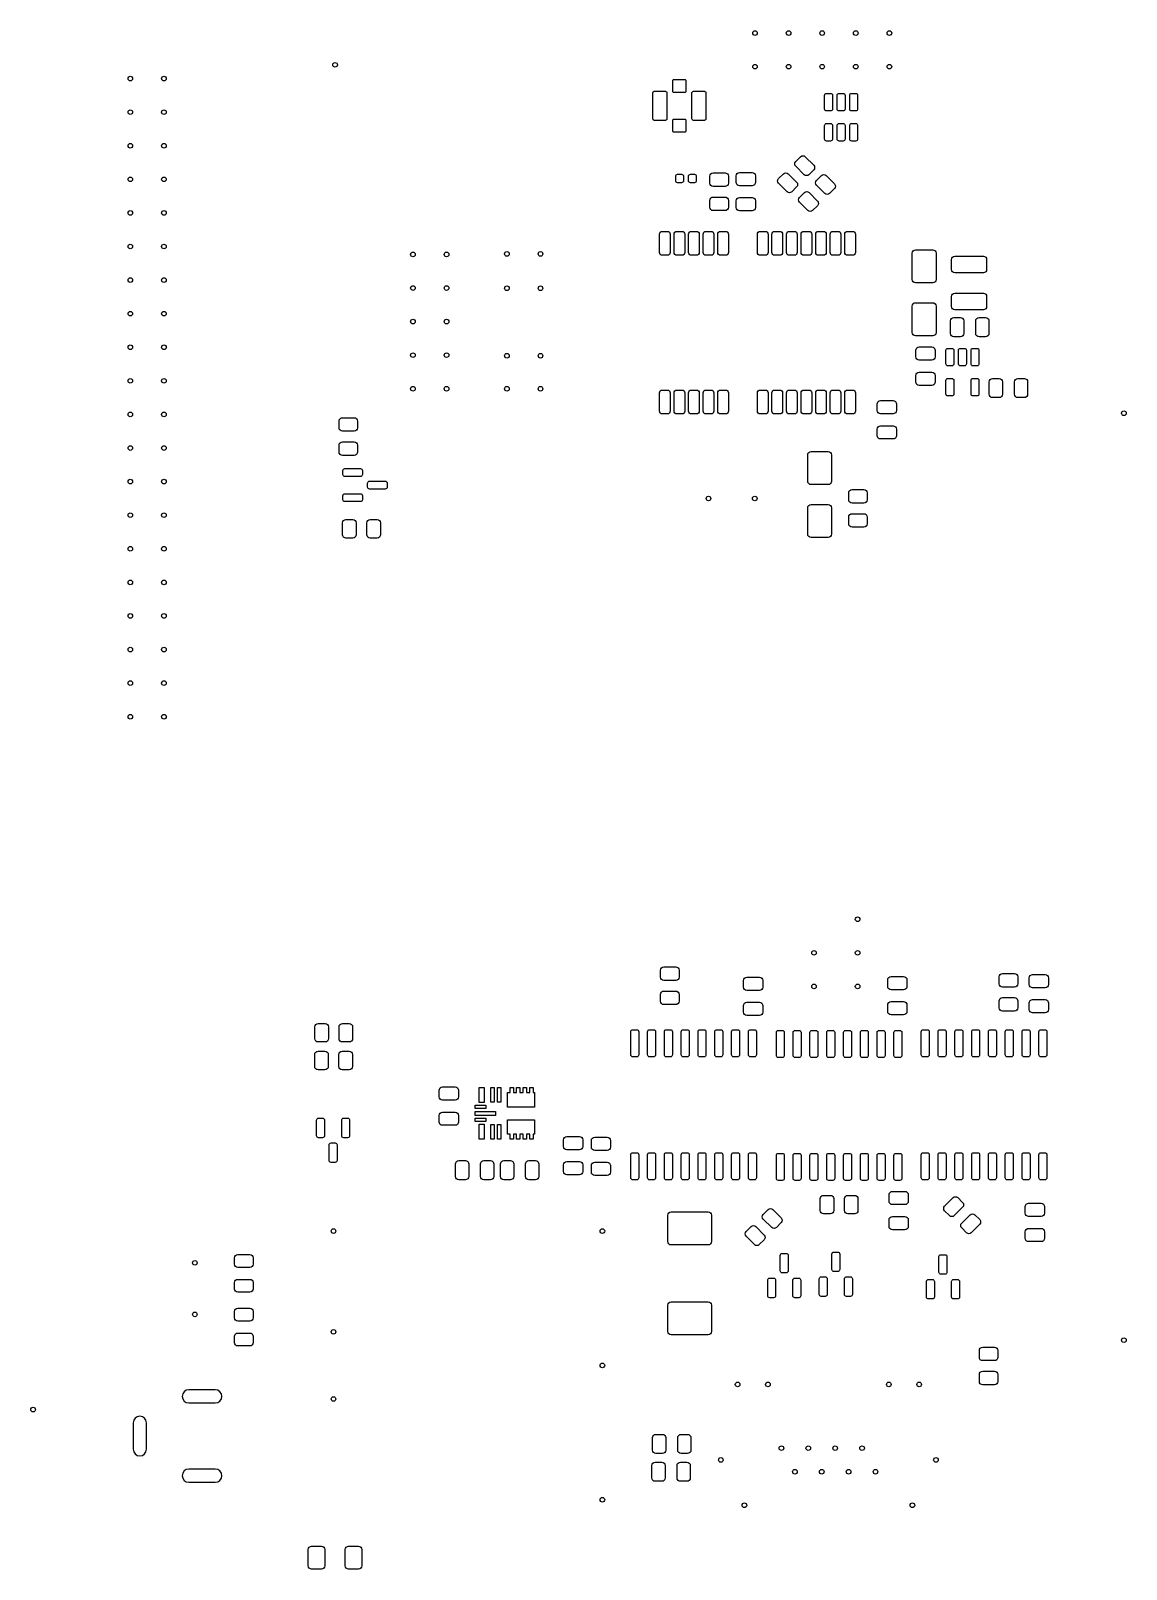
# Model space of a CAD drawing. Header units: inches. Extents: x -1.62 to 1.64, y 0.03 to 4.61.
import ezdxf

# ---------------------------------------------------------------- set-up
doc = ezdxf.new("R2010")
doc.units = ezdxf.units.IN
doc.header["$MEASUREMENT"] = 0
doc.layers.add('BLACK', color=250, linetype='CONTINUOUS')

msp = doc.modelspace()

# ---------------------------------------------------------------- linework, layer by layer
at = {"layer": 'BLACK', "linetype": 'CONTINUOUS'}
for p, q in [((0.2924, 4.4606), (0.2927, 4.4621)), ((0.2924, 4.4291), (0.2924, 4.4606)), ((0.2927, 4.4621), (0.2935, 4.4634)), ((0.2935, 4.4634), (0.2948, 4.4643)), ((0.2948, 4.4643), (0.2963, 4.4646)), ((0.2963, 4.4646), (0.3278, 4.4646)), ((0.3278, 4.4646), (0.3293, 4.4643)), ((0.3293, 4.4643), (0.3306, 4.4634)), ((0.3306, 4.4634), (0.3314, 4.4621)), ((0.3314, 4.4621), (0.3317, 4.4606)), ((0.3317, 4.4606), (0.3317, 4.4291)), ((0.2333, 4.425), (0.2336, 4.4266)), ((0.2333, 4.3467), (0.2333, 4.425)), ((0.2336, 4.4266), (0.2345, 4.4279)), ((0.2345, 4.4279), (0.2359, 4.4288)), ((0.2359, 4.4288), (0.2374, 4.4291)), ((0.2374, 4.4291), (0.2705, 4.4291)), ((0.2705, 4.4291), (0.2721, 4.4288)), ((0.2721, 4.4288), (0.2734, 4.4279)), ((0.2734, 4.4279), (0.2743, 4.4266)), ((0.2743, 4.4266), (0.2746, 4.425)), ((0.2746, 4.425), (0.2746, 4.3467)), ((0.2927, 4.4276), (0.2924, 4.4291)), ((0.2935, 4.4263), (0.2927, 4.4276)), ((0.2948, 4.4255), (0.2935, 4.4263)), ((0.2963, 4.4252), (0.2948, 4.4255)), ((0.3278, 4.4252), (0.2963, 4.4252)), ((0.3293, 4.4255), (0.3278, 4.4252)), ((0.3306, 4.4263), (0.3293, 4.4255)), ((0.3314, 4.4276), (0.3306, 4.4263)), ((0.3317, 4.4291), (0.3314, 4.4276)), ((0.3494, 4.425), (0.3498, 4.4266)), ((0.3494, 4.3467), (0.3494, 4.425)), ((0.3498, 4.4266), (0.3507, 4.4279)), ((0.3507, 4.4279), (0.352, 4.4288)), ((0.352, 4.4288), (0.3536, 4.4291)), ((0.3536, 4.4291), (0.3866, 4.4291)), ((0.3866, 4.4291), (0.3882, 4.4288)), ((0.3882, 4.4288), (0.3896, 4.4279)), ((0.3896, 4.4279), (0.3905, 4.4266)), ((0.3905, 4.4266), (0.3908, 4.425)), ((0.3908, 4.425), (0.3908, 4.3467)), ((0.7441, 4.4168), (0.7445, 4.4191)), ((0.7441, 4.3765), (0.7441, 4.4168)), ((0.7445, 4.4191), (0.7458, 4.421)), ((0.7458, 4.421), (0.7477, 4.4223)), ((0.7477, 4.4223), (0.75, 4.4227)), ((0.75, 4.4227), (0.7618, 4.4227)), ((0.7618, 4.4227), (0.7641, 4.4223)), ((0.7641, 4.4223), (0.766, 4.421)), ((0.766, 4.421), (0.7673, 4.4191)), ((0.7673, 4.4191), (0.7677, 4.4168)), ((0.7677, 4.4168), (0.7677, 4.3765)), ((0.7815, 4.4168), (0.7819, 4.4191)), ((0.7815, 4.3765), (0.7815, 4.4168)), ((0.7819, 4.4191), (0.7832, 4.421)), ((0.7832, 4.421), (0.7851, 4.4223)), ((0.7851, 4.4223), (0.7874, 4.4227)), ((0.7874, 4.4227), (0.7992, 4.4227)), ((0.7992, 4.4227), (0.8015, 4.4223)), ((0.8015, 4.4223), (0.8034, 4.421)), ((0.8034, 4.421), (0.8047, 4.4191)), ((0.8047, 4.4191), (0.8051, 4.4168)), ((0.8051, 4.4168), (0.8051, 4.3765)), ((0.8189, 4.4168), (0.8193, 4.4191)), ((0.8189, 4.3765), (0.8189, 4.4168)), ((0.8193, 4.4191), (0.8206, 4.421)), ((0.8206, 4.421), (0.8225, 4.4223)), ((0.8225, 4.4223), (0.8248, 4.4227)), ((0.8248, 4.4227), (0.8366, 4.4227)), ((0.8366, 4.4227), (0.8389, 4.4223)), ((0.8389, 4.4223), (0.8408, 4.421)), ((0.8408, 4.421), (0.8421, 4.4191)), ((0.8421, 4.4191), (0.8425, 4.4168)), ((0.8425, 4.4168), (0.8425, 4.3765)), ((0.7445, 4.3742), (0.7441, 4.3765)), ((0.7458, 4.3723), (0.7445, 4.3742)), ((0.7477, 4.371), (0.7458, 4.3723)), ((0.75, 4.3706), (0.7477, 4.371)), ((0.7618, 4.3706), (0.75, 4.3706)), ((0.7641, 4.371), (0.7618, 4.3706)), ((0.766, 4.3723), (0.7641, 4.371)), ((0.7673, 4.3742), (0.766, 4.3723)), ((0.7677, 4.3765), (0.7673, 4.3742)), ((0.7819, 4.3742), (0.7815, 4.3765)), ((0.7832, 4.3723), (0.7819, 4.3742)), ((0.7851, 4.371), (0.7832, 4.3723)), ((0.7874, 4.3706), (0.7851, 4.371)), ((0.7992, 4.3706), (0.7874, 4.3706)), ((0.8015, 4.371), (0.7992, 4.3706)), ((0.8034, 4.3723), (0.8015, 4.371)), ((0.8047, 4.3742), (0.8034, 4.3723)), ((0.8051, 4.3765), (0.8047, 4.3742)), ((0.8193, 4.3742), (0.8189, 4.3765)), ((0.8206, 4.3723), (0.8193, 4.3742)), ((0.8225, 4.371), (0.8206, 4.3723)), ((0.8248, 4.3706), (0.8225, 4.371)), ((0.8366, 4.3706), (0.8248, 4.3706)), ((0.8389, 4.371), (0.8366, 4.3706)), ((0.8408, 4.3723), (0.8389, 4.371)), ((0.8421, 4.3742), (0.8408, 4.3723)), ((0.8425, 4.3765), (0.8421, 4.3742)), ((0.2336, 4.3451), (0.2333, 4.3467)), ((0.2345, 4.3437), (0.2336, 4.3451)), ((0.2359, 4.3428), (0.2345, 4.3437)), ((0.2374, 4.3425), (0.2359, 4.3428)), ((0.2705, 4.3425), (0.2374, 4.3425)), ((0.2721, 4.3428), (0.2705, 4.3425)), ((0.2734, 4.3437), (0.2721, 4.3428)), ((0.2743, 4.3451), (0.2734, 4.3437)), ((0.2746, 4.3467), (0.2743, 4.3451)), ((0.2924, 4.3425), (0.2927, 4.344)), ((0.2924, 4.311), (0.2924, 4.3425)), ((0.2927, 4.3095), (0.2924, 4.311)), ((0.2927, 4.344), (0.2935, 4.3453)), ((0.2935, 4.3082), (0.2927, 4.3095)), ((0.2935, 4.3453), (0.2948, 4.3462)), ((0.2948, 4.3074), (0.2935, 4.3082)), ((0.2948, 4.3462), (0.2963, 4.3465)), ((0.2963, 4.3071), (0.2948, 4.3074)), ((0.2963, 4.3465), (0.3278, 4.3465)), ((0.3278, 4.3071), (0.2963, 4.3071)), ((0.3278, 4.3465), (0.3293, 4.3462)), ((0.3293, 4.3074), (0.3278, 4.3071)), ((0.3293, 4.3462), (0.3306, 4.3453)), ((0.3306, 4.3082), (0.3293, 4.3074)), ((0.3306, 4.3453), (0.3314, 4.344)), ((0.3314, 4.3095), (0.3306, 4.3082)), ((0.3314, 4.344), (0.3317, 4.3425)), ((0.3317, 4.311), (0.3314, 4.3095)), ((0.3317, 4.3425), (0.3317, 4.311)), ((0.3498, 4.3451), (0.3494, 4.3467)), ((0.3507, 4.3437), (0.3498, 4.3451)), ((0.352, 4.3428), (0.3507, 4.3437)), ((0.3536, 4.3425), (0.352, 4.3428)), ((0.3866, 4.3425), (0.3536, 4.3425)), ((0.3882, 4.3428), (0.3866, 4.3425)), ((0.3896, 4.3437), (0.3882, 4.3428)), ((0.3905, 4.3451), (0.3896, 4.3437)), ((0.3908, 4.3467), (0.3905, 4.3451)), ((0.7441, 4.3273), (0.7445, 4.3295)), ((0.7441, 4.2869), (0.7441, 4.3273)), ((0.7445, 4.3295), (0.7458, 4.3314)), ((0.7458, 4.3314), (0.7477, 4.3327)), ((0.7477, 4.3327), (0.75, 4.3332)), ((0.75, 4.3332), (0.7618, 4.3332)), ((0.7618, 4.3332), (0.7641, 4.3327)), ((0.7641, 4.3327), (0.766, 4.3314)), ((0.766, 4.3314), (0.7673, 4.3295)), ((0.7673, 4.3295), (0.7677, 4.3273)), ((0.7677, 4.3273), (0.7677, 4.2869)), ((0.7815, 4.3273), (0.7819, 4.3295)), ((0.7815, 4.2869), (0.7815, 4.3273)), ((0.7819, 4.3295), (0.7832, 4.3314)), ((0.7832, 4.3314), (0.7851, 4.3327)), ((0.7851, 4.3327), (0.7874, 4.3332)), ((0.7874, 4.3332), (0.7992, 4.3332)), ((0.7992, 4.3332), (0.8015, 4.3327)), ((0.8015, 4.3327), (0.8034, 4.3314)), ((0.8034, 4.3314), (0.8047, 4.3295)), ((0.8047, 4.3295), (0.8051, 4.3273)), ((0.8051, 4.3273), (0.8051, 4.2869)), ((0.8189, 4.3273), (0.8193, 4.3295)), ((0.8189, 4.2869), (0.8189, 4.3273)), ((0.8193, 4.3295), (0.8206, 4.3314)), ((0.8206, 4.3314), (0.8225, 4.3327)), ((0.8225, 4.3327), (0.8248, 4.3332)), ((0.8248, 4.3332), (0.8366, 4.3332)), ((0.8366, 4.3332), (0.8389, 4.3327)), ((0.8389, 4.3327), (0.8408, 4.3314)), ((0.8408, 4.3314), (0.8421, 4.3295)), ((0.8421, 4.3295), (0.8425, 4.3273)), ((0.8425, 4.3273), (0.8425, 4.2869)), ((0.7445, 4.2846), (0.7441, 4.2869)), ((0.7458, 4.2827), (0.7445, 4.2846)), ((0.7477, 4.2815), (0.7458, 4.2827)), ((0.75, 4.281), (0.7477, 4.2815)), ((0.7618, 4.281), (0.75, 4.281)), ((0.7641, 4.2815), (0.7618, 4.281)), ((0.766, 4.2827), (0.7641, 4.2815)), ((0.7673, 4.2846), (0.766, 4.2827)), ((0.7677, 4.2869), (0.7673, 4.2846)), ((0.7819, 4.2846), (0.7815, 4.2869)), ((0.7832, 4.2827), (0.7819, 4.2846)), ((0.7851, 4.2815), (0.7832, 4.2827)), ((0.7874, 4.281), (0.7851, 4.2815)), ((0.7992, 4.281), (0.7874, 4.281)), ((0.8015, 4.2815), (0.7992, 4.281)), ((0.8034, 4.2827), (0.8015, 4.2815)), ((0.8047, 4.2846), (0.8034, 4.2827)), ((0.8051, 4.2869), (0.8047, 4.2846)), ((0.8193, 4.2846), (0.8189, 4.2869)), ((0.8206, 4.2827), (0.8193, 4.2846)), ((0.8225, 4.2815), (0.8206, 4.2827)), ((0.8248, 4.281), (0.8225, 4.2815)), ((0.8366, 4.281), (0.8248, 4.281)), ((0.8389, 4.2815), (0.8366, 4.281)), ((0.8408, 4.2827), (0.8389, 4.2815)), ((0.8421, 4.2846), (0.8408, 4.2827)), ((0.8425, 4.2869), (0.8421, 4.2846)), ((0.6553, 4.2128), (0.656, 4.2165)), ((0.656, 4.2165), (0.6581, 4.2197)), ((0.6581, 4.2197), (0.6728, 4.2343)), ((0.6728, 4.2343), (0.676, 4.2365)), ((0.676, 4.2365), (0.6797, 4.2372)), ((0.6797, 4.2372), (0.6835, 4.2365)), ((0.6835, 4.2365), (0.6867, 4.2343)), ((0.6867, 4.2343), (0.7117, 4.2093)), ((0.301, 4.1761), (0.3015, 4.1783)), ((0.301, 4.1625), (0.301, 4.1761)), ((0.3015, 4.1783), (0.3027, 4.1802)), ((0.3027, 4.1802), (0.3046, 4.1814)), ((0.3046, 4.1814), (0.3068, 4.1819)), ((0.3068, 4.1819), (0.3184, 4.1819)), ((0.3184, 4.1819), (0.3207, 4.1814)), ((0.3207, 4.1814), (0.3225, 4.1802)), ((0.3225, 4.1802), (0.3238, 4.1783)), ((0.3238, 4.1783), (0.3242, 4.1761)), ((0.3242, 4.1761), (0.3242, 4.1625)), ((0.3392, 4.1761), (0.3396, 4.1783)), ((0.3392, 4.1625), (0.3392, 4.1761)), ((0.3396, 4.1783), (0.3409, 4.1802)), ((0.3409, 4.1802), (0.3428, 4.1814)), ((0.3428, 4.1814), (0.345, 4.1819)), ((0.345, 4.1819), (0.3566, 4.1819)), ((0.3566, 4.1819), (0.3588, 4.1814)), ((0.3588, 4.1814), (0.3607, 4.1802)), ((0.3607, 4.1802), (0.362, 4.1783)), ((0.362, 4.1783), (0.3624, 4.1761)), ((0.3624, 4.1761), (0.3624, 4.1625)), ((0.4026, 4.1762), (0.4033, 4.1799)), ((0.4026, 4.1555), (0.4026, 4.1762)), ((0.4033, 4.1799), (0.4055, 4.1831)), ((0.4055, 4.1831), (0.4087, 4.1853)), ((0.4087, 4.1853), (0.4124, 4.186)), ((0.4124, 4.186), (0.4479, 4.186)), ((0.4479, 4.186), (0.4516, 4.1853)), ((0.4516, 4.1853), (0.4548, 4.1831)), ((0.4548, 4.1831), (0.457, 4.1799)), ((0.457, 4.1799), (0.4577, 4.1762)), ((0.4577, 4.1762), (0.4577, 4.1555)), ((0.481, 4.1775), (0.4817, 4.1813)), ((0.481, 4.1578), (0.481, 4.1775)), ((0.4817, 4.1813), (0.4839, 4.1845)), ((0.4839, 4.1845), (0.4871, 4.1866)), ((0.4871, 4.1866), (0.4908, 4.1874)), ((0.4908, 4.1874), (0.5282, 4.1874)), ((0.5282, 4.1874), (0.532, 4.1866)), ((0.532, 4.1866), (0.5352, 4.1845)), ((0.5352, 4.1845), (0.5373, 4.1813)), ((0.5373, 4.1813), (0.5381, 4.1775)), ((0.5381, 4.1775), (0.5381, 4.1578)), ((0.6052, 4.1657), (0.6073, 4.1689)), ((0.6073, 4.1689), (0.622, 4.1835)), ((0.622, 4.1835), (0.6252, 4.1857)), ((0.6252, 4.1857), (0.6289, 4.1864)), ((0.6289, 4.1864), (0.6327, 4.1857)), ((0.6327, 4.1857), (0.6359, 4.1835)), ((0.6359, 4.1835), (0.6609, 4.1585)), ((0.656, 4.209), (0.6553, 4.2128)), ((0.6581, 4.2058), (0.656, 4.209)), ((0.6832, 4.1808), (0.6581, 4.2058)), ((0.6864, 4.1786), (0.6832, 4.1808)), ((0.6902, 4.1779), (0.6864, 4.1786)), ((0.6939, 4.1786), (0.6902, 4.1779)), ((0.6971, 4.1808), (0.6939, 4.1786)), ((0.7117, 4.1954), (0.6971, 4.1808)), ((0.7117, 4.2093), (0.7139, 4.2061)), ((0.7139, 4.1986), (0.7117, 4.1954)), ((0.7139, 4.2061), (0.7146, 4.2023)), ((0.7146, 4.2023), (0.7139, 4.1986)), ((0.7201, 4.1636), (0.7347, 4.1782)), ((0.7347, 4.1782), (0.7379, 4.1803)), ((0.7379, 4.1803), (0.7417, 4.1811)), ((0.7417, 4.1811), (0.7454, 4.1803)), ((0.7454, 4.1803), (0.7486, 4.1782)), ((0.7486, 4.1782), (0.7737, 4.1531)), ((0.3015, 4.1603), (0.301, 4.1625)), ((0.3027, 4.1584), (0.3015, 4.1603)), ((0.3046, 4.1571), (0.3027, 4.1584)), ((0.3068, 4.1567), (0.3046, 4.1571)), ((0.3184, 4.1567), (0.3068, 4.1567)), ((0.3207, 4.1571), (0.3184, 4.1567)), ((0.3225, 4.1584), (0.3207, 4.1571)), ((0.3238, 4.1603), (0.3225, 4.1584)), ((0.3242, 4.1625), (0.3238, 4.1603)), ((0.3396, 4.1603), (0.3392, 4.1625)), ((0.3409, 4.1584), (0.3396, 4.1603)), ((0.3428, 4.1571), (0.3409, 4.1584)), ((0.345, 4.1567), (0.3428, 4.1571)), ((0.3566, 4.1567), (0.345, 4.1567)), ((0.3588, 4.1571), (0.3566, 4.1567)), ((0.3607, 4.1584), (0.3588, 4.1571)), ((0.362, 4.1603), (0.3607, 4.1584)), ((0.3624, 4.1625), (0.362, 4.1603)), ((0.4033, 4.1517), (0.4026, 4.1555)), ((0.4055, 4.1486), (0.4033, 4.1517)), ((0.4087, 4.1464), (0.4055, 4.1486)), ((0.4124, 4.1457), (0.4087, 4.1464)), ((0.4479, 4.1457), (0.4124, 4.1457)), ((0.4516, 4.1464), (0.4479, 4.1457)), ((0.4548, 4.1486), (0.4516, 4.1464)), ((0.457, 4.1517), (0.4548, 4.1486)), ((0.4577, 4.1555), (0.457, 4.1517)), ((0.4817, 4.1541), (0.481, 4.1578)), ((0.4839, 4.1509), (0.4817, 4.1541)), ((0.4871, 4.1488), (0.4839, 4.1509)), ((0.4908, 4.148), (0.4871, 4.1488)), ((0.5282, 4.148), (0.4908, 4.148)), ((0.532, 4.1488), (0.5282, 4.148)), ((0.5352, 4.1509), (0.532, 4.1488)), ((0.5373, 4.1541), (0.5352, 4.1509)), ((0.5381, 4.1578), (0.5373, 4.1541)), ((0.6045, 4.162), (0.6052, 4.1657)), ((0.6052, 4.1582), (0.6045, 4.162)), ((0.6073, 4.155), (0.6052, 4.1582)), ((0.6324, 4.1299), (0.6073, 4.155)), ((0.6356, 4.1278), (0.6324, 4.1299)), ((0.6394, 4.1271), (0.6356, 4.1278)), ((0.6431, 4.1278), (0.6394, 4.1271)), ((0.6463, 4.1299), (0.6431, 4.1278)), ((0.6609, 4.1446), (0.6463, 4.1299)), ((0.6609, 4.1585), (0.6631, 4.1553)), ((0.6631, 4.1478), (0.6609, 4.1446)), ((0.6631, 4.1553), (0.6638, 4.1515)), ((0.6638, 4.1515), (0.6631, 4.1478)), ((0.6693, 4.1128), (0.6839, 4.1274)), ((0.6839, 4.1274), (0.6871, 4.1295)), ((0.6871, 4.1295), (0.6909, 4.1303)), ((0.6909, 4.1303), (0.6946, 4.1295)), ((0.6946, 4.1295), (0.6978, 4.1274)), ((0.6978, 4.1274), (0.7229, 4.1023)), ((0.7172, 4.1566), (0.718, 4.1604)), ((0.718, 4.1528), (0.7172, 4.1566)), ((0.718, 4.1604), (0.7201, 4.1636)), ((0.7201, 4.1496), (0.718, 4.1528)), ((0.7452, 4.1246), (0.7201, 4.1496)), ((0.7483, 4.1225), (0.7452, 4.1246)), ((0.7591, 4.1246), (0.7559, 4.1225)), ((0.7737, 4.1392), (0.7591, 4.1246)), ((0.7737, 4.1531), (0.7758, 4.1499)), ((0.7758, 4.1424), (0.7737, 4.1392)), ((0.7758, 4.1499), (0.7766, 4.1462)), ((0.7766, 4.1462), (0.7758, 4.1424)), ((0.4026, 4.1043), (0.4033, 4.1081)), ((0.4026, 4.0837), (0.4026, 4.1043)), ((0.4033, 4.0799), (0.4026, 4.0837)), ((0.4033, 4.1081), (0.4055, 4.1113)), ((0.4055, 4.0767), (0.4033, 4.0799)), ((0.4055, 4.1113), (0.4087, 4.1134)), ((0.4087, 4.1134), (0.4124, 4.1142)), ((0.4124, 4.1142), (0.4479, 4.1142)), ((0.4479, 4.1142), (0.4516, 4.1134)), ((0.4516, 4.1134), (0.4548, 4.1113)), ((0.4548, 4.1113), (0.457, 4.1081)), ((0.457, 4.0799), (0.4548, 4.0767)), ((0.457, 4.1081), (0.4577, 4.1043)), ((0.4577, 4.0837), (0.457, 4.0799)), ((0.4577, 4.1043), (0.4577, 4.0837)), ((0.481, 4.1027), (0.4817, 4.1065)), ((0.481, 4.083), (0.481, 4.1027)), ((0.4817, 4.0793), (0.481, 4.083)), ((0.4817, 4.1065), (0.4839, 4.1097)), ((0.4839, 4.0761), (0.4817, 4.0793)), ((0.4839, 4.1097), (0.4871, 4.1118)), ((0.4871, 4.1118), (0.4908, 4.1126)), ((0.4908, 4.1126), (0.5282, 4.1126)), ((0.5282, 4.1126), (0.532, 4.1118)), ((0.532, 4.1118), (0.5352, 4.1097)), ((0.5352, 4.1097), (0.5373, 4.1065)), ((0.5373, 4.0793), (0.5352, 4.0761)), ((0.5373, 4.1065), (0.5381, 4.1027)), ((0.5381, 4.083), (0.5373, 4.0793)), ((0.5381, 4.1027), (0.5381, 4.083)), ((0.6664, 4.1058), (0.6672, 4.1096)), ((0.6672, 4.102), (0.6664, 4.1058)), ((0.6672, 4.1096), (0.6693, 4.1128)), ((0.6693, 4.0988), (0.6672, 4.102)), ((0.6943, 4.0738), (0.6693, 4.0988)), ((0.7229, 4.0884), (0.7083, 4.0738)), ((0.7229, 4.1023), (0.725, 4.0991)), ((0.725, 4.0916), (0.7229, 4.0884)), ((0.725, 4.0991), (0.7258, 4.0954)), ((0.7258, 4.0954), (0.725, 4.0916)), ((0.7521, 4.1217), (0.7483, 4.1225)), ((0.7559, 4.1225), (0.7521, 4.1217)), ((0.4087, 4.0746), (0.4055, 4.0767)), ((0.4124, 4.0738), (0.4087, 4.0746)), ((0.4479, 4.0738), (0.4124, 4.0738)), ((0.4516, 4.0746), (0.4479, 4.0738)), ((0.4548, 4.0767), (0.4516, 4.0746)), ((0.4871, 4.0739), (0.4839, 4.0761)), ((0.4908, 4.0732), (0.4871, 4.0739)), ((0.5282, 4.0732), (0.4908, 4.0732)), ((0.532, 4.0739), (0.5282, 4.0732)), ((0.5352, 4.0761), (0.532, 4.0739)), ((0.6975, 4.0717), (0.6943, 4.0738)), ((0.7013, 4.0709), (0.6975, 4.0717)), ((0.7051, 4.0717), (0.7013, 4.0709)), ((0.7083, 4.0738), (0.7051, 4.0717)), ((0.253, 4.0039), (0.2536, 4.007)), ((0.253, 3.9488), (0.253, 4.0039)), ((0.2536, 4.007), (0.2553, 4.0095)), ((0.2553, 4.0095), (0.2578, 4.0112)), ((0.2578, 4.0112), (0.2609, 4.0118)), ((0.2609, 4.0118), (0.2766, 4.0118)), ((0.2766, 4.0118), (0.2796, 4.0112)), ((0.2796, 4.0112), (0.2822, 4.0095)), ((0.2822, 4.0095), (0.2839, 4.007)), ((0.2839, 4.007), (0.2845, 4.0039)), ((0.2845, 4.0039), (0.2845, 3.9488)), ((0.2963, 4.0039), (0.2969, 4.007)), ((0.2963, 3.9488), (0.2963, 4.0039)), ((0.2969, 4.007), (0.2986, 4.0095)), ((0.2986, 4.0095), (0.3012, 4.0112)), ((0.3012, 4.0112), (0.3042, 4.0118)), ((0.3042, 4.0118), (0.3199, 4.0118)), ((0.3199, 4.0118), (0.3229, 4.0112)), ((0.3229, 4.0112), (0.3255, 4.0095)), ((0.3255, 4.0095), (0.3272, 4.007)), ((0.3272, 4.007), (0.3278, 4.0039)), ((0.3278, 4.0039), (0.3278, 3.9488)), ((0.3396, 4.0039), (0.3402, 4.007)), ((0.3396, 3.9488), (0.3396, 4.0039)), ((0.3402, 4.007), (0.3419, 4.0095)), ((0.3419, 4.0095), (0.3445, 4.0112)), ((0.3445, 4.0112), (0.3475, 4.0118)), ((0.3475, 4.0118), (0.3632, 4.0118)), ((0.3632, 4.0118), (0.3662, 4.0112)), ((0.3662, 4.0112), (0.3688, 4.0095)), ((0.3688, 4.0095), (0.3705, 4.007)), ((0.3705, 4.007), (0.3711, 4.0039)), ((0.3711, 4.0039), (0.3711, 3.9488)), ((0.3829, 4.0039), (0.3835, 4.007)), ((0.3829, 3.9488), (0.3829, 4.0039)), ((0.3835, 4.007), (0.3852, 4.0095)), ((0.3852, 4.0095), (0.3878, 4.0112)), ((0.3878, 4.0112), (0.3908, 4.0118)), ((0.3908, 4.0118), (0.4065, 4.0118)), ((0.4065, 4.0118), (0.4095, 4.0112)), ((0.4095, 4.0112), (0.4121, 4.0095)), ((0.4121, 4.0095), (0.4138, 4.007)), ((0.4138, 4.007), (0.4144, 4.0039)), ((0.4144, 4.0039), (0.4144, 3.9488)), ((0.4262, 4.0039), (0.4268, 4.007)), ((0.4262, 3.9488), (0.4262, 4.0039)), ((0.4268, 4.007), (0.4285, 4.0095)), ((0.4285, 4.0095), (0.4311, 4.0112)), ((0.4311, 4.0112), (0.4341, 4.0118)), ((0.4341, 4.0118), (0.4498, 4.0118)), ((0.4498, 4.0118), (0.4528, 4.0112)), ((0.4528, 4.0112), (0.4554, 4.0095)), ((0.4554, 4.0095), (0.4571, 4.007)), ((0.4571, 4.007), (0.4577, 4.0039)), ((0.4577, 4.0039), (0.4577, 3.9488)), ((0.5443, 4.0039), (0.5449, 4.007)), ((0.5443, 3.9488), (0.5443, 4.0039)), ((0.5449, 4.007), (0.5466, 4.0095)), ((0.5466, 4.0095), (0.5492, 4.0112)), ((0.5492, 4.0112), (0.5522, 4.0118)), ((0.5522, 4.0118), (0.5679, 4.0118)), ((0.5679, 4.0118), (0.571, 4.0112)), ((0.571, 4.0112), (0.5735, 4.0095)), ((0.5735, 4.0095), (0.5752, 4.007)), ((0.5752, 4.007), (0.5758, 4.0039)), ((0.5758, 4.0039), (0.5758, 3.9488)), ((0.5876, 4.0039), (0.5882, 4.007)), ((0.5876, 3.9488), (0.5876, 4.0039)), ((0.5882, 4.007), (0.5899, 4.0095)), ((0.5899, 4.0095), (0.5925, 4.0112)), ((0.5925, 4.0112), (0.5955, 4.0118)), ((0.5955, 4.0118), (0.6113, 4.0118)), ((0.6113, 4.0118), (0.6143, 4.0112)), ((0.6143, 4.0112), (0.6168, 4.0095)), ((0.6168, 4.0095), (0.6185, 4.007)), ((0.6185, 4.007), (0.6191, 4.0039)), ((0.6191, 4.0039), (0.6191, 3.9488)), ((0.6309, 4.0039), (0.6315, 4.007)), ((0.6309, 3.9488), (0.6309, 4.0039)), ((0.6315, 4.007), (0.6332, 4.0095)), ((0.6332, 4.0095), (0.6358, 4.0112)), ((0.6358, 4.0112), (0.6388, 4.0118)), ((0.6388, 4.0118), (0.6546, 4.0118)), ((0.6546, 4.0118), (0.6576, 4.0112)), ((0.6576, 4.0112), (0.6601, 4.0095)), ((0.6601, 4.0095), (0.6618, 4.007)), ((0.6618, 4.007), (0.6624, 4.0039)), ((0.6624, 4.0039), (0.6624, 3.9488)), ((0.6742, 4.0039), (0.6748, 4.007)), ((0.6742, 3.9488), (0.6742, 4.0039)), ((0.6748, 4.007), (0.6766, 4.0095)), ((0.6766, 4.0095), (0.6791, 4.0112)), ((0.6791, 4.0112), (0.6821, 4.0118)), ((0.6821, 4.0118), (0.6979, 4.0118)), ((0.6979, 4.0118), (0.7009, 4.0112)), ((0.7009, 4.0112), (0.7034, 4.0095)), ((0.7034, 4.0095), (0.7051, 4.007)), ((0.7051, 4.007), (0.7057, 4.0039)), ((0.7057, 4.0039), (0.7057, 3.9488)), ((0.7176, 4.0039), (0.7182, 4.007)), ((0.7176, 3.9488), (0.7176, 4.0039)), ((0.7182, 4.007), (0.7199, 4.0095)), ((0.7199, 4.0095), (0.7224, 4.0112)), ((0.7224, 4.0112), (0.7254, 4.0118)), ((0.7254, 4.0118), (0.7412, 4.0118)), ((0.7412, 4.0118), (0.7442, 4.0112)), ((0.7442, 4.0112), (0.7467, 4.0095)), ((0.7467, 4.0095), (0.7484, 4.007)), ((0.7484, 4.007), (0.749, 4.0039)), ((0.749, 4.0039), (0.749, 3.9488)), ((0.7609, 4.0039), (0.7615, 4.007)), ((0.7609, 3.9488), (0.7609, 4.0039)), ((0.7615, 4.007), (0.7632, 4.0095)), ((0.7632, 4.0095), (0.7657, 4.0112)), ((0.7657, 4.0112), (0.7687, 4.0118)), ((0.7687, 4.0118), (0.7845, 4.0118)), ((0.7845, 4.0118), (0.7875, 4.0112)), ((0.7875, 4.0112), (0.79, 4.0095)), ((0.79, 4.0095), (0.7918, 4.007)), ((0.7918, 4.007), (0.7924, 4.0039)), ((0.7924, 4.0039), (0.7924, 3.9488)), ((0.8042, 4.0039), (0.8048, 4.007)), ((0.8042, 3.9488), (0.8042, 4.0039)), ((0.8048, 4.007), (0.8065, 4.0095)), ((0.8065, 4.0095), (0.809, 4.0112)), ((0.809, 4.0112), (0.812, 4.0118)), ((0.812, 4.0118), (0.8278, 4.0118)), ((0.8278, 4.0118), (0.8308, 4.0112)), ((0.8308, 4.0112), (0.8334, 4.0095)), ((0.8334, 4.0095), (0.8351, 4.007)), ((0.8351, 4.007), (0.8357, 4.0039)), ((0.8357, 4.0039), (0.8357, 3.9488)), ((0.2536, 3.9458), (0.253, 3.9488)), ((0.2553, 3.9433), (0.2536, 3.9458)), ((0.2578, 3.9415), (0.2553, 3.9433)), ((0.2609, 3.9409), (0.2578, 3.9415)), ((0.2766, 3.9409), (0.2609, 3.9409)), ((0.2796, 3.9415), (0.2766, 3.9409)), ((0.2822, 3.9433), (0.2796, 3.9415)), ((0.2839, 3.9458), (0.2822, 3.9433)), ((0.2845, 3.9488), (0.2839, 3.9458)), ((0.2969, 3.9458), (0.2963, 3.9488)), ((0.2986, 3.9433), (0.2969, 3.9458)), ((0.3012, 3.9415), (0.2986, 3.9433)), ((0.3042, 3.9409), (0.3012, 3.9415)), ((0.3199, 3.9409), (0.3042, 3.9409)), ((0.3229, 3.9415), (0.3199, 3.9409)), ((0.3255, 3.9433), (0.3229, 3.9415)), ((0.3272, 3.9458), (0.3255, 3.9433)), ((0.3278, 3.9488), (0.3272, 3.9458)), ((0.3402, 3.9458), (0.3396, 3.9488)), ((0.3419, 3.9433), (0.3402, 3.9458)), ((0.3445, 3.9415), (0.3419, 3.9433)), ((0.3475, 3.9409), (0.3445, 3.9415)), ((0.3632, 3.9409), (0.3475, 3.9409)), ((0.3662, 3.9415), (0.3632, 3.9409)), ((0.3688, 3.9433), (0.3662, 3.9415)), ((0.3705, 3.9458), (0.3688, 3.9433)), ((0.3711, 3.9488), (0.3705, 3.9458)), ((0.3835, 3.9458), (0.3829, 3.9488)), ((0.3852, 3.9433), (0.3835, 3.9458)), ((0.3878, 3.9415), (0.3852, 3.9433)), ((0.3908, 3.9409), (0.3878, 3.9415)), ((0.4065, 3.9409), (0.3908, 3.9409)), ((0.4095, 3.9415), (0.4065, 3.9409)), ((0.4121, 3.9433), (0.4095, 3.9415)), ((0.4138, 3.9458), (0.4121, 3.9433)), ((0.4144, 3.9488), (0.4138, 3.9458)), ((0.4268, 3.9458), (0.4262, 3.9488)), ((0.4285, 3.9433), (0.4268, 3.9458)), ((0.4311, 3.9415), (0.4285, 3.9433)), ((0.4341, 3.9409), (0.4311, 3.9415)), ((0.4498, 3.9409), (0.4341, 3.9409)), ((0.4528, 3.9415), (0.4498, 3.9409)), ((0.4554, 3.9433), (0.4528, 3.9415)), ((0.4571, 3.9458), (0.4554, 3.9433)), ((0.4577, 3.9488), (0.4571, 3.9458)), ((0.5449, 3.9458), (0.5443, 3.9488)), ((0.5466, 3.9433), (0.5449, 3.9458)), ((0.5492, 3.9415), (0.5466, 3.9433)), ((0.5522, 3.9409), (0.5492, 3.9415)), ((0.5679, 3.9409), (0.5522, 3.9409)), ((0.571, 3.9415), (0.5679, 3.9409)), ((0.5735, 3.9433), (0.571, 3.9415)), ((0.5752, 3.9458), (0.5735, 3.9433)), ((0.5758, 3.9488), (0.5752, 3.9458)), ((0.5882, 3.9458), (0.5876, 3.9488)), ((0.5899, 3.9433), (0.5882, 3.9458)), ((0.5925, 3.9415), (0.5899, 3.9433)), ((0.5955, 3.9409), (0.5925, 3.9415)), ((0.6113, 3.9409), (0.5955, 3.9409)), ((0.6143, 3.9415), (0.6113, 3.9409)), ((0.6168, 3.9433), (0.6143, 3.9415)), ((0.6185, 3.9458), (0.6168, 3.9433)), ((0.6191, 3.9488), (0.6185, 3.9458)), ((0.6315, 3.9458), (0.6309, 3.9488)), ((0.6332, 3.9433), (0.6315, 3.9458)), ((0.6358, 3.9415), (0.6332, 3.9433)), ((0.6388, 3.9409), (0.6358, 3.9415)), ((0.6546, 3.9409), (0.6388, 3.9409)), ((0.6576, 3.9415), (0.6546, 3.9409)), ((0.6601, 3.9433), (0.6576, 3.9415)), ((0.6618, 3.9458), (0.6601, 3.9433)), ((0.6624, 3.9488), (0.6618, 3.9458)), ((0.6748, 3.9458), (0.6742, 3.9488)), ((0.6766, 3.9433), (0.6748, 3.9458)), ((0.6791, 3.9415), (0.6766, 3.9433)), ((0.6821, 3.9409), (0.6791, 3.9415)), ((0.6979, 3.9409), (0.6821, 3.9409)), ((0.7009, 3.9415), (0.6979, 3.9409)), ((0.7034, 3.9433), (0.7009, 3.9415)), ((0.7051, 3.9458), (0.7034, 3.9433)), ((0.7057, 3.9488), (0.7051, 3.9458)), ((0.7182, 3.9458), (0.7176, 3.9488)), ((0.7199, 3.9433), (0.7182, 3.9458)), ((0.7224, 3.9415), (0.7199, 3.9433)), ((0.7254, 3.9409), (0.7224, 3.9415)), ((0.7412, 3.9409), (0.7254, 3.9409)), ((0.7442, 3.9415), (0.7412, 3.9409)), ((0.7467, 3.9433), (0.7442, 3.9415)), ((0.7484, 3.9458), (0.7467, 3.9433)), ((0.749, 3.9488), (0.7484, 3.9458)), ((0.7615, 3.9458), (0.7609, 3.9488)), ((0.7632, 3.9433), (0.7615, 3.9458)), ((0.7657, 3.9415), (0.7632, 3.9433)), ((0.7687, 3.9409), (0.7657, 3.9415)), ((0.7845, 3.9409), (0.7687, 3.9409)), ((0.7875, 3.9415), (0.7845, 3.9409)), ((0.79, 3.9433), (0.7875, 3.9415)), ((0.7918, 3.9458), (0.79, 3.9433)), ((0.7924, 3.9488), (0.7918, 3.9458)), ((0.8048, 3.9458), (0.8042, 3.9488)), ((0.8065, 3.9433), (0.8048, 3.9458)), ((0.809, 3.9415), (0.8065, 3.9433)), ((0.812, 3.9409), (0.809, 3.9415)), ((0.8278, 3.9409), (0.812, 3.9409)), ((0.8308, 3.9415), (0.8278, 3.9409)), ((0.8334, 3.9433), (0.8308, 3.9415)), ((0.8351, 3.9458), (0.8334, 3.9433)), ((0.8357, 3.9488), (0.8351, 3.9458)), ((1.005, 3.9471), (1.0057, 3.9509)), ((1.005, 3.8684), (1.005, 3.9471)), ((1.0057, 3.9509), (1.0078, 3.9541)), ((1.0078, 3.9541), (1.011, 3.9562)), ((1.011, 3.9562), (1.0148, 3.957)), ((1.0148, 3.957), (1.066, 3.957)), ((1.066, 3.957), (1.0697, 3.9562)), ((1.0697, 3.9562), (1.0729, 3.9541)), ((1.0729, 3.9541), (1.0751, 3.9509)), ((1.0751, 3.9509), (1.0758, 3.9471)), ((1.0758, 3.9471), (1.0758, 3.8684)), ((1.1221, 3.9281), (1.1228, 3.9319)), ((1.1221, 3.8986), (1.1221, 3.9281)), ((1.1228, 3.8949), (1.1221, 3.8986)), ((1.1228, 3.9319), (1.125, 3.9351)), ((1.125, 3.8917), (1.1228, 3.8949)), ((1.125, 3.9351), (1.1282, 3.9372)), ((1.1282, 3.9372), (1.1319, 3.938)), ((1.1319, 3.938), (1.2166, 3.938)), ((1.2166, 3.938), (1.2203, 3.9372)), ((1.2203, 3.9372), (1.2235, 3.9351)), ((1.2235, 3.9351), (1.2257, 3.9319)), ((1.2257, 3.8949), (1.2235, 3.8917)), ((1.2257, 3.9319), (1.2264, 3.9281)), ((1.2264, 3.8986), (1.2257, 3.8949)), ((1.2264, 3.9281), (1.2264, 3.8986)), ((1.0057, 3.8646), (1.005, 3.8684)), ((1.0078, 3.8614), (1.0057, 3.8646)), ((1.011, 3.8593), (1.0078, 3.8614)), ((1.0148, 3.8586), (1.011, 3.8593)), ((1.066, 3.8586), (1.0148, 3.8586)), ((1.0697, 3.8593), (1.066, 3.8586)), ((1.0729, 3.8614), (1.0697, 3.8593)), ((1.0751, 3.8646), (1.0729, 3.8614)), ((1.0758, 3.8684), (1.0751, 3.8646)), ((1.1282, 3.8895), (1.125, 3.8917)), ((1.1319, 3.8888), (1.1282, 3.8895)), ((1.2166, 3.8888), (1.1319, 3.8888)), ((1.2203, 3.8895), (1.2166, 3.8888)), ((1.2235, 3.8917), (1.2203, 3.8895)), ((1.1221, 3.8179), (1.1228, 3.8217)), ((1.1221, 3.7884), (1.1221, 3.8179)), ((1.1228, 3.8217), (1.125, 3.8249)), ((1.125, 3.8249), (1.1282, 3.827)), ((1.1282, 3.827), (1.1319, 3.8278)), ((1.1319, 3.8278), (1.2166, 3.8278)), ((1.2166, 3.8278), (1.2203, 3.827)), ((1.2203, 3.827), (1.2235, 3.8249)), ((1.2235, 3.8249), (1.2257, 3.8217)), ((1.2257, 3.8217), (1.2264, 3.8179)), ((1.2264, 3.8179), (1.2264, 3.7884)), ((1.005, 3.7897), (1.0057, 3.7934)), ((1.005, 3.7109), (1.005, 3.7897)), ((1.0057, 3.7934), (1.0078, 3.7966)), ((1.0078, 3.7966), (1.011, 3.7988)), ((1.011, 3.7988), (1.0148, 3.7995)), ((1.0148, 3.7995), (1.066, 3.7995)), ((1.066, 3.7995), (1.0697, 3.7988)), ((1.0697, 3.7988), (1.0729, 3.7966)), ((1.0729, 3.7966), (1.0751, 3.7934)), ((1.0751, 3.7934), (1.0758, 3.7897)), ((1.0758, 3.7897), (1.0758, 3.7109)), ((1.1228, 3.7846), (1.1221, 3.7884)), ((1.125, 3.7814), (1.1228, 3.7846)), ((1.1282, 3.7793), (1.125, 3.7814)), ((1.1319, 3.7785), (1.1282, 3.7793)), ((1.2166, 3.7785), (1.1319, 3.7785)), ((1.2203, 3.7793), (1.2166, 3.7785)), ((1.2235, 3.7814), (1.2203, 3.7793)), ((1.2257, 3.7846), (1.2235, 3.7814)), ((1.2264, 3.7884), (1.2257, 3.7846)), ((1.0057, 3.7072), (1.005, 3.7109)), ((1.0758, 3.7109), (1.0751, 3.7072)), ((1.119, 3.7454), (1.1198, 3.7491)), ((1.119, 3.708), (1.119, 3.7454)), ((1.1198, 3.7491), (1.1219, 3.7523)), ((1.1219, 3.7523), (1.1251, 3.7545)), ((1.1251, 3.7545), (1.1289, 3.7552)), ((1.1289, 3.7552), (1.1486, 3.7552)), ((1.1486, 3.7552), (1.1523, 3.7545)), ((1.1523, 3.7545), (1.1555, 3.7523)), ((1.1555, 3.7523), (1.1576, 3.7491)), ((1.1576, 3.7491), (1.1584, 3.7454)), ((1.1584, 3.7454), (1.1584, 3.708)), ((1.1938, 3.7454), (1.1946, 3.7491)), ((1.1938, 3.708), (1.1938, 3.7454)), ((1.1946, 3.7491), (1.1967, 3.7523)), ((1.1967, 3.7523), (1.1999, 3.7545)), ((1.1999, 3.7545), (1.2037, 3.7552)), ((1.2037, 3.7552), (1.2234, 3.7552)), ((1.2234, 3.7552), (1.2271, 3.7545)), ((1.2271, 3.7545), (1.2303, 3.7523)), ((1.2303, 3.7523), (1.2325, 3.7491)), ((1.2325, 3.7491), (1.2332, 3.7454)), ((1.2332, 3.7454), (1.2332, 3.708)), ((1.0078, 3.704), (1.0057, 3.7072)), ((1.011, 3.7018), (1.0078, 3.704)), ((1.0148, 3.7011), (1.011, 3.7018)), ((1.066, 3.7011), (1.0148, 3.7011)), ((1.0165, 3.6616), (1.0187, 3.6648)), ((1.0187, 3.6648), (1.0219, 3.667)), ((1.0219, 3.667), (1.0256, 3.6677)), ((1.0256, 3.6677), (1.063, 3.6677)), ((1.063, 3.6677), (1.0668, 3.667)), ((1.0697, 3.7018), (1.066, 3.7011)), ((1.0668, 3.667), (1.07, 3.6648)), ((1.0729, 3.704), (1.0697, 3.7018)), ((1.07, 3.6648), (1.0721, 3.6616)), ((1.0751, 3.7072), (1.0729, 3.704)), ((1.1198, 3.7042), (1.119, 3.708)), ((1.1219, 3.701), (1.1198, 3.7042)), ((1.1251, 3.6989), (1.1219, 3.701)), ((1.1289, 3.6981), (1.1251, 3.6989)), ((1.1486, 3.6981), (1.1289, 3.6981)), ((1.1523, 3.6989), (1.1486, 3.6981)), ((1.1555, 3.701), (1.1523, 3.6989)), ((1.1576, 3.7042), (1.1555, 3.701)), ((1.1584, 3.708), (1.1576, 3.7042)), ((1.1946, 3.7042), (1.1938, 3.708)), ((1.1967, 3.701), (1.1946, 3.7042)), ((1.1999, 3.6989), (1.1967, 3.701)), ((1.2037, 3.6981), (1.1999, 3.6989)), ((1.2234, 3.6981), (1.2037, 3.6981)), ((1.2271, 3.6989), (1.2234, 3.6981)), ((1.2303, 3.701), (1.2271, 3.6989)), ((1.2325, 3.7042), (1.2303, 3.701)), ((1.2332, 3.708), (1.2325, 3.7042)), ((1.0158, 3.6579), (1.0165, 3.6616)), ((1.0158, 3.6382), (1.0158, 3.6579)), ((1.0165, 3.6344), (1.0158, 3.6382)), ((1.0187, 3.6312), (1.0165, 3.6344)), ((1.0219, 3.6291), (1.0187, 3.6312)), ((1.0256, 3.6283), (1.0219, 3.6291)), ((1.063, 3.6283), (1.0256, 3.6283)), ((1.0668, 3.6291), (1.063, 3.6283)), ((1.07, 3.6312), (1.0668, 3.6291)), ((1.0721, 3.6344), (1.07, 3.6312)), ((1.0721, 3.6616), (1.0729, 3.6579)), ((1.0729, 3.6382), (1.0721, 3.6344)), ((1.0729, 3.6579), (1.0729, 3.6382)), ((1.1052, 3.6578), (1.1056, 3.66)), ((1.1052, 3.6174), (1.1052, 3.6578)), ((1.1056, 3.66), (1.1069, 3.662)), ((1.1069, 3.662), (1.1088, 3.6632)), ((1.1088, 3.6632), (1.1111, 3.6637)), ((1.1111, 3.6637), (1.1229, 3.6637)), ((1.1229, 3.6637), (1.1251, 3.6632)), ((1.1251, 3.6632), (1.127, 3.662)), ((1.127, 3.662), (1.1283, 3.66)), ((1.1283, 3.66), (1.1288, 3.6578)), ((1.1288, 3.6578), (1.1288, 3.6174)), ((1.1426, 3.6578), (1.143, 3.66)), ((1.1426, 3.6174), (1.1426, 3.6578)), ((1.143, 3.66), (1.1443, 3.662)), ((1.1443, 3.662), (1.1462, 3.6632)), ((1.1462, 3.6632), (1.1485, 3.6637)), ((1.1485, 3.6637), (1.1603, 3.6637)), ((1.1603, 3.6637), (1.1625, 3.6632)), ((1.1625, 3.6632), (1.1644, 3.662)), ((1.1644, 3.662), (1.1657, 3.66)), ((1.1657, 3.66), (1.1662, 3.6578)), ((1.1662, 3.6578), (1.1662, 3.6174)), ((1.18, 3.6578), (1.1804, 3.66)), ((1.18, 3.6174), (1.18, 3.6578)), ((1.1804, 3.66), (1.1817, 3.662)), ((1.1817, 3.662), (1.1836, 3.6632)), ((1.1836, 3.6632), (1.1859, 3.6637)), ((1.1859, 3.6637), (1.1977, 3.6637)), ((1.1977, 3.6637), (1.1999, 3.6632)), ((1.1999, 3.6632), (1.2018, 3.662)), ((1.2018, 3.662), (1.2031, 3.66)), ((1.2031, 3.66), (1.2036, 3.6578)), ((1.2036, 3.6578), (1.2036, 3.6174)), ((1.0158, 3.5831), (1.0165, 3.5868)), ((1.0158, 3.5634), (1.0158, 3.5831)), ((1.0165, 3.5868), (1.0187, 3.59)), ((1.0187, 3.59), (1.0219, 3.5922)), ((1.0219, 3.5922), (1.0256, 3.5929)), ((1.0256, 3.5929), (1.063, 3.5929)), ((1.063, 3.5929), (1.0668, 3.5922)), ((1.0668, 3.5922), (1.07, 3.59)), ((1.07, 3.59), (1.0721, 3.5868)), ((1.0721, 3.5868), (1.0729, 3.5831)), ((1.0729, 3.5831), (1.0729, 3.5634)), ((1.1056, 3.6152), (1.1052, 3.6174)), ((1.1069, 3.6132), (1.1056, 3.6152)), ((1.1088, 3.612), (1.1069, 3.6132)), ((1.1069, 3.5724), (1.1088, 3.5737)), ((1.1111, 3.6115), (1.1088, 3.612)), ((1.1088, 3.5737), (1.1111, 3.5741)), ((1.1229, 3.6115), (1.1111, 3.6115)), ((1.1111, 3.5741), (1.1229, 3.5741)), ((1.1251, 3.612), (1.1229, 3.6115)), ((1.1229, 3.5741), (1.1251, 3.5737)), ((1.127, 3.6132), (1.1251, 3.612)), ((1.1251, 3.5737), (1.127, 3.5724)), ((1.1283, 3.6152), (1.127, 3.6132)), ((1.1288, 3.6174), (1.1283, 3.6152)), ((1.143, 3.6152), (1.1426, 3.6174)), ((1.1443, 3.6132), (1.143, 3.6152)), ((1.1462, 3.612), (1.1443, 3.6132)), ((1.1485, 3.6115), (1.1462, 3.612)), ((1.1603, 3.6115), (1.1485, 3.6115)), ((1.1625, 3.612), (1.1603, 3.6115)), ((1.1644, 3.6132), (1.1625, 3.612)), ((1.1657, 3.6152), (1.1644, 3.6132)), ((1.1662, 3.6174), (1.1657, 3.6152)), ((1.1804, 3.6152), (1.18, 3.6174)), ((1.1817, 3.6132), (1.1804, 3.6152)), ((1.1836, 3.612), (1.1817, 3.6132)), ((1.1817, 3.5724), (1.1836, 3.5737)), ((1.1859, 3.6115), (1.1836, 3.612)), ((1.1836, 3.5737), (1.1859, 3.5741)), ((1.1977, 3.6115), (1.1859, 3.6115)), ((1.1859, 3.5741), (1.1977, 3.5741)), ((1.1999, 3.612), (1.1977, 3.6115)), ((1.1977, 3.5741), (1.1999, 3.5737)), ((1.2018, 3.6132), (1.1999, 3.612)), ((1.1999, 3.5737), (1.2018, 3.5724)), ((1.2031, 3.6152), (1.2018, 3.6132)), ((1.2036, 3.6174), (1.2031, 3.6152)), ((1.2371, 3.5712), (1.2403, 3.5734)), ((1.2403, 3.5734), (1.2441, 3.5741)), ((1.2441, 3.5741), (1.2638, 3.5741)), ((1.2638, 3.5741), (1.2675, 3.5734)), ((1.2675, 3.5734), (1.2707, 3.5712)), ((1.3119, 3.5712), (1.3151, 3.5734)), ((1.3151, 3.5734), (1.3189, 3.5741)), ((1.3189, 3.5741), (1.3386, 3.5741)), ((1.3386, 3.5741), (1.3423, 3.5734)), ((1.3423, 3.5734), (1.3455, 3.5712)), ((0.253, 3.5315), (0.2536, 3.5345)), ((0.253, 3.4764), (0.253, 3.5315)), ((0.2536, 3.5345), (0.2553, 3.5371)), ((0.2553, 3.5371), (0.2578, 3.5388)), ((0.2578, 3.5388), (0.2609, 3.5394)), ((0.2609, 3.5394), (0.2766, 3.5394)), ((0.2766, 3.5394), (0.2796, 3.5388)), ((0.2796, 3.5388), (0.2822, 3.5371)), ((0.2822, 3.5371), (0.2839, 3.5345)), ((0.2839, 3.5345), (0.2845, 3.5315)), ((0.2845, 3.5315), (0.2845, 3.4764)), ((0.2963, 3.5315), (0.2969, 3.5345)), ((0.2963, 3.4764), (0.2963, 3.5315)), ((0.2969, 3.5345), (0.2986, 3.5371)), ((0.2986, 3.5371), (0.3012, 3.5388)), ((0.3012, 3.5388), (0.3042, 3.5394)), ((0.3042, 3.5394), (0.3199, 3.5394)), ((0.3199, 3.5394), (0.3229, 3.5388)), ((0.3229, 3.5388), (0.3255, 3.5371)), ((0.3255, 3.5371), (0.3272, 3.5345)), ((0.3272, 3.5345), (0.3278, 3.5315)), ((0.3278, 3.5315), (0.3278, 3.4764)), ((0.3396, 3.5315), (0.3402, 3.5345)), ((0.3396, 3.4764), (0.3396, 3.5315)), ((0.3402, 3.5345), (0.3419, 3.5371)), ((0.3419, 3.5371), (0.3445, 3.5388)), ((0.3445, 3.5388), (0.3475, 3.5394)), ((0.3475, 3.5394), (0.3632, 3.5394)), ((0.3632, 3.5394), (0.3662, 3.5388)), ((0.3662, 3.5388), (0.3688, 3.5371)), ((0.3688, 3.5371), (0.3705, 3.5345)), ((0.3705, 3.5345), (0.3711, 3.5315)), ((0.3711, 3.5315), (0.3711, 3.4764)), ((0.3829, 3.5315), (0.3835, 3.5345)), ((0.3829, 3.4764), (0.3829, 3.5315)), ((0.3835, 3.5345), (0.3852, 3.5371)), ((0.3852, 3.5371), (0.3878, 3.5388)), ((0.3878, 3.5388), (0.3908, 3.5394)), ((0.3908, 3.5394), (0.4065, 3.5394)), ((0.4065, 3.5394), (0.4095, 3.5388)), ((0.4095, 3.5388), (0.4121, 3.5371)), ((0.4121, 3.5371), (0.4138, 3.5345)), ((0.4138, 3.5345), (0.4144, 3.5315)), ((0.4144, 3.5315), (0.4144, 3.4764)), ((0.4262, 3.5315), (0.4268, 3.5345)), ((0.4262, 3.4764), (0.4262, 3.5315)), ((0.4268, 3.5345), (0.4285, 3.5371)), ((0.4285, 3.5371), (0.4311, 3.5388)), ((0.4311, 3.5388), (0.4341, 3.5394)), ((0.4341, 3.5394), (0.4498, 3.5394)), ((0.4498, 3.5394), (0.4528, 3.5388)), ((0.4528, 3.5388), (0.4554, 3.5371)), ((0.4554, 3.5371), (0.4571, 3.5345)), ((0.4571, 3.5345), (0.4577, 3.5315)), ((0.4577, 3.5315), (0.4577, 3.4764)), ((0.5443, 3.5315), (0.5449, 3.5345)), ((0.5443, 3.4764), (0.5443, 3.5315)), ((0.5449, 3.5345), (0.5466, 3.5371)), ((0.5466, 3.5371), (0.5492, 3.5388)), ((0.5492, 3.5388), (0.5522, 3.5394)), ((0.5522, 3.5394), (0.5679, 3.5394)), ((0.5679, 3.5394), (0.571, 3.5388)), ((0.571, 3.5388), (0.5735, 3.5371)), ((0.5735, 3.5371), (0.5752, 3.5345)), ((0.5752, 3.5345), (0.5758, 3.5315)), ((0.5758, 3.5315), (0.5758, 3.4764)), ((0.5876, 3.5315), (0.5882, 3.5345)), ((0.5876, 3.4764), (0.5876, 3.5315)), ((0.5882, 3.5345), (0.5899, 3.5371)), ((0.5899, 3.5371), (0.5925, 3.5388)), ((0.5925, 3.5388), (0.5955, 3.5394)), ((0.5955, 3.5394), (0.6113, 3.5394)), ((0.6113, 3.5394), (0.6143, 3.5388)), ((0.6143, 3.5388), (0.6168, 3.5371)), ((0.6168, 3.5371), (0.6185, 3.5345)), ((0.6185, 3.5345), (0.6191, 3.5315)), ((0.6191, 3.5315), (0.6191, 3.4764)), ((0.6309, 3.5315), (0.6315, 3.5345)), ((0.6309, 3.4764), (0.6309, 3.5315)), ((0.6315, 3.5345), (0.6332, 3.5371)), ((0.6332, 3.5371), (0.6358, 3.5388)), ((0.6358, 3.5388), (0.6388, 3.5394)), ((0.6388, 3.5394), (0.6546, 3.5394)), ((0.6546, 3.5394), (0.6576, 3.5388)), ((0.6576, 3.5388), (0.6601, 3.5371)), ((0.6601, 3.5371), (0.6618, 3.5345)), ((0.6618, 3.5345), (0.6624, 3.5315)), ((0.6624, 3.5315), (0.6624, 3.4764)), ((0.6742, 3.5315), (0.6748, 3.5345)), ((0.6742, 3.4764), (0.6742, 3.5315)), ((0.6748, 3.5345), (0.6766, 3.5371)), ((0.6766, 3.5371), (0.6791, 3.5388)), ((0.6791, 3.5388), (0.6821, 3.5394)), ((0.6821, 3.5394), (0.6979, 3.5394)), ((0.6979, 3.5394), (0.7009, 3.5388)), ((0.7009, 3.5388), (0.7034, 3.5371)), ((0.7034, 3.5371), (0.7051, 3.5345)), ((0.7051, 3.5345), (0.7057, 3.5315)), ((0.7057, 3.5315), (0.7057, 3.4764)), ((0.7176, 3.5315), (0.7182, 3.5345)), ((0.7176, 3.4764), (0.7176, 3.5315)), ((0.7182, 3.5345), (0.7199, 3.5371)), ((0.7199, 3.5371), (0.7224, 3.5388)), ((0.7224, 3.5388), (0.7254, 3.5394)), ((0.7254, 3.5394), (0.7412, 3.5394)), ((0.7412, 3.5394), (0.7442, 3.5388)), ((0.7442, 3.5388), (0.7467, 3.5371)), ((0.7467, 3.5371), (0.7484, 3.5345)), ((0.7484, 3.5345), (0.749, 3.5315)), ((0.749, 3.5315), (0.749, 3.4764)), ((0.7609, 3.5315), (0.7615, 3.5345)), ((0.7609, 3.4764), (0.7609, 3.5315)), ((0.7615, 3.5345), (0.7632, 3.5371)), ((0.7632, 3.5371), (0.7657, 3.5388)), ((0.7657, 3.5388), (0.7687, 3.5394)), ((0.7687, 3.5394), (0.7845, 3.5394)), ((0.7845, 3.5394), (0.7875, 3.5388)), ((0.7875, 3.5388), (0.79, 3.5371)), ((0.79, 3.5371), (0.7918, 3.5345)), ((0.7918, 3.5345), (0.7924, 3.5315)), ((0.7924, 3.5315), (0.7924, 3.4764)), ((0.8042, 3.5315), (0.8048, 3.5345)), ((0.8042, 3.4764), (0.8042, 3.5315)), ((0.8048, 3.5345), (0.8065, 3.5371)), ((0.8065, 3.5371), (0.809, 3.5388)), ((0.809, 3.5388), (0.812, 3.5394)), ((0.812, 3.5394), (0.8278, 3.5394)), ((0.8278, 3.5394), (0.8308, 3.5388)), ((0.8308, 3.5388), (0.8334, 3.5371)), ((0.8334, 3.5371), (0.8351, 3.5345)), ((0.8351, 3.5345), (0.8357, 3.5315)), ((0.8357, 3.5315), (0.8357, 3.4764)), ((1.0165, 3.5596), (1.0158, 3.5634)), ((1.0187, 3.5564), (1.0165, 3.5596)), ((1.0219, 3.5543), (1.0187, 3.5564)), ((1.0256, 3.5535), (1.0219, 3.5543)), ((1.063, 3.5535), (1.0256, 3.5535)), ((1.0668, 3.5543), (1.063, 3.5535)), ((1.07, 3.5564), (1.0668, 3.5543)), ((1.0721, 3.5596), (1.07, 3.5564)), ((1.0729, 3.5634), (1.0721, 3.5596)), ((1.1052, 3.5682), (1.1056, 3.5705)), ((1.1052, 3.5279), (1.1052, 3.5682)), ((1.1056, 3.5256), (1.1052, 3.5279)), ((1.1056, 3.5705), (1.1069, 3.5724)), ((1.127, 3.5724), (1.1283, 3.5705)), ((1.1283, 3.5705), (1.1288, 3.5682)), ((1.1288, 3.5279), (1.1283, 3.5256)), ((1.1288, 3.5682), (1.1288, 3.5279)), ((1.18, 3.5682), (1.1804, 3.5705)), ((1.18, 3.5279), (1.18, 3.5682)), ((1.1804, 3.5256), (1.18, 3.5279)), ((1.1804, 3.5705), (1.1817, 3.5724)), ((1.2018, 3.5724), (1.2031, 3.5705)), ((1.2031, 3.5705), (1.2036, 3.5682)), ((1.2036, 3.5279), (1.2031, 3.5256)), ((1.2036, 3.5682), (1.2036, 3.5279)), ((1.2343, 3.5643), (1.235, 3.568)), ((1.2343, 3.5269), (1.2343, 3.5643)), ((1.235, 3.568), (1.2371, 3.5712)), ((1.2707, 3.5712), (1.2729, 3.568)), ((1.2729, 3.568), (1.2736, 3.5643)), ((1.2736, 3.5643), (1.2736, 3.5269)), ((1.3091, 3.5643), (1.3098, 3.568)), ((1.3091, 3.5269), (1.3091, 3.5643)), ((1.3098, 3.568), (1.3119, 3.5712)), ((1.3455, 3.5712), (1.3477, 3.568)), ((1.3477, 3.568), (1.3484, 3.5643)), ((1.3484, 3.5643), (1.3484, 3.5269)), ((0.9006, 3.4981), (0.9013, 3.5019)), ((0.9006, 3.4784), (0.9006, 3.4981)), ((0.9013, 3.5019), (0.9035, 3.5051)), ((0.9035, 3.5051), (0.9067, 3.5072)), ((0.9067, 3.5072), (0.9104, 3.508)), ((0.9104, 3.508), (0.9478, 3.508)), ((0.9478, 3.508), (0.9516, 3.5072)), ((0.9516, 3.5072), (0.9548, 3.5051)), ((0.9548, 3.5051), (0.9569, 3.5019)), ((0.9569, 3.5019), (0.9577, 3.4981)), ((0.9577, 3.4981), (0.9577, 3.4784)), ((1.1069, 3.5237), (1.1056, 3.5256)), ((1.1088, 3.5224), (1.1069, 3.5237)), ((1.1111, 3.5219), (1.1088, 3.5224)), ((1.1229, 3.5219), (1.1111, 3.5219)), ((1.1251, 3.5224), (1.1229, 3.5219)), ((1.127, 3.5237), (1.1251, 3.5224)), ((1.1283, 3.5256), (1.127, 3.5237)), ((1.1817, 3.5237), (1.1804, 3.5256)), ((1.1836, 3.5224), (1.1817, 3.5237)), ((1.1859, 3.5219), (1.1836, 3.5224)), ((1.1977, 3.5219), (1.1859, 3.5219)), ((1.1999, 3.5224), (1.1977, 3.5219)), ((1.2018, 3.5237), (1.1999, 3.5224)), ((1.2031, 3.5256), (1.2018, 3.5237)), ((1.235, 3.5231), (1.2343, 3.5269)), ((1.2371, 3.5199), (1.235, 3.5231)), ((1.2403, 3.5178), (1.2371, 3.5199)), ((1.2441, 3.517), (1.2403, 3.5178)), ((1.2638, 3.517), (1.2441, 3.517)), ((1.2675, 3.5178), (1.2638, 3.517)), ((1.2707, 3.5199), (1.2675, 3.5178)), ((1.2729, 3.5231), (1.2707, 3.5199)), ((1.2736, 3.5269), (1.2729, 3.5231)), ((1.3098, 3.5231), (1.3091, 3.5269)), ((1.3119, 3.5199), (1.3098, 3.5231)), ((1.3151, 3.5178), (1.3119, 3.5199)), ((1.3189, 3.517), (1.3151, 3.5178)), ((1.3386, 3.517), (1.3189, 3.517)), ((1.3423, 3.5178), (1.3386, 3.517)), ((1.3455, 3.5199), (1.3423, 3.5178)), ((1.3477, 3.5231), (1.3455, 3.5199)), ((1.3484, 3.5269), (1.3477, 3.5231)), ((-0.7008, 3.4473), (-0.7, 3.4511)), ((-0.7008, 3.4267), (-0.7008, 3.4473)), ((-0.7, 3.4511), (-0.6979, 3.4543)), ((-0.6979, 3.4543), (-0.6947, 3.4564)), ((-0.6947, 3.4564), (-0.6909, 3.4572)), ((-0.6909, 3.4572), (-0.6555, 3.4572)), ((-0.6555, 3.4572), (-0.6517, 3.4564)), ((-0.6517, 3.4564), (-0.6486, 3.4543)), ((-0.6486, 3.4543), (-0.6464, 3.4511)), ((-0.6464, 3.4511), (-0.6457, 3.4473)), ((-0.6457, 3.4473), (-0.6457, 3.4267)), ((0.2536, 3.4734), (0.253, 3.4764)), ((0.2553, 3.4708), (0.2536, 3.4734)), ((0.2578, 3.4691), (0.2553, 3.4708)), ((0.2609, 3.4685), (0.2578, 3.4691)), ((0.2766, 3.4685), (0.2609, 3.4685)), ((0.2796, 3.4691), (0.2766, 3.4685)), ((0.2822, 3.4708), (0.2796, 3.4691)), ((0.2839, 3.4734), (0.2822, 3.4708)), ((0.2845, 3.4764), (0.2839, 3.4734)), ((0.2969, 3.4734), (0.2963, 3.4764)), ((0.2986, 3.4708), (0.2969, 3.4734)), ((0.3012, 3.4691), (0.2986, 3.4708)), ((0.3042, 3.4685), (0.3012, 3.4691)), ((0.3199, 3.4685), (0.3042, 3.4685)), ((0.3229, 3.4691), (0.3199, 3.4685)), ((0.3255, 3.4708), (0.3229, 3.4691)), ((0.3272, 3.4734), (0.3255, 3.4708)), ((0.3278, 3.4764), (0.3272, 3.4734)), ((0.3402, 3.4734), (0.3396, 3.4764)), ((0.3419, 3.4708), (0.3402, 3.4734)), ((0.3445, 3.4691), (0.3419, 3.4708)), ((0.3475, 3.4685), (0.3445, 3.4691)), ((0.3632, 3.4685), (0.3475, 3.4685)), ((0.3662, 3.4691), (0.3632, 3.4685)), ((0.3688, 3.4708), (0.3662, 3.4691)), ((0.3705, 3.4734), (0.3688, 3.4708)), ((0.3711, 3.4764), (0.3705, 3.4734)), ((0.3835, 3.4734), (0.3829, 3.4764)), ((0.3852, 3.4708), (0.3835, 3.4734)), ((0.3878, 3.4691), (0.3852, 3.4708)), ((0.3908, 3.4685), (0.3878, 3.4691)), ((0.4065, 3.4685), (0.3908, 3.4685)), ((0.4095, 3.4691), (0.4065, 3.4685)), ((0.4121, 3.4708), (0.4095, 3.4691)), ((0.4138, 3.4734), (0.4121, 3.4708)), ((0.4144, 3.4764), (0.4138, 3.4734)), ((0.4268, 3.4734), (0.4262, 3.4764)), ((0.4285, 3.4708), (0.4268, 3.4734)), ((0.4311, 3.4691), (0.4285, 3.4708)), ((0.4341, 3.4685), (0.4311, 3.4691)), ((0.4498, 3.4685), (0.4341, 3.4685)), ((0.4528, 3.4691), (0.4498, 3.4685)), ((0.4554, 3.4708), (0.4528, 3.4691)), ((0.4571, 3.4734), (0.4554, 3.4708)), ((0.4577, 3.4764), (0.4571, 3.4734)), ((0.5449, 3.4734), (0.5443, 3.4764)), ((0.5466, 3.4708), (0.5449, 3.4734)), ((0.5492, 3.4691), (0.5466, 3.4708)), ((0.5522, 3.4685), (0.5492, 3.4691)), ((0.5679, 3.4685), (0.5522, 3.4685)), ((0.571, 3.4691), (0.5679, 3.4685)), ((0.5735, 3.4708), (0.571, 3.4691)), ((0.5752, 3.4734), (0.5735, 3.4708)), ((0.5758, 3.4764), (0.5752, 3.4734)), ((0.5882, 3.4734), (0.5876, 3.4764)), ((0.5899, 3.4708), (0.5882, 3.4734)), ((0.5925, 3.4691), (0.5899, 3.4708)), ((0.5955, 3.4685), (0.5925, 3.4691)), ((0.6113, 3.4685), (0.5955, 3.4685)), ((0.6143, 3.4691), (0.6113, 3.4685)), ((0.6168, 3.4708), (0.6143, 3.4691)), ((0.6185, 3.4734), (0.6168, 3.4708)), ((0.6191, 3.4764), (0.6185, 3.4734)), ((0.6315, 3.4734), (0.6309, 3.4764)), ((0.6332, 3.4708), (0.6315, 3.4734)), ((0.6358, 3.4691), (0.6332, 3.4708)), ((0.6388, 3.4685), (0.6358, 3.4691)), ((0.6546, 3.4685), (0.6388, 3.4685)), ((0.6576, 3.4691), (0.6546, 3.4685)), ((0.6601, 3.4708), (0.6576, 3.4691)), ((0.6618, 3.4734), (0.6601, 3.4708)), ((0.6624, 3.4764), (0.6618, 3.4734)), ((0.6748, 3.4734), (0.6742, 3.4764)), ((0.6766, 3.4708), (0.6748, 3.4734)), ((0.6791, 3.4691), (0.6766, 3.4708)), ((0.6821, 3.4685), (0.6791, 3.4691)), ((0.6979, 3.4685), (0.6821, 3.4685)), ((0.7009, 3.4691), (0.6979, 3.4685)), ((0.7034, 3.4708), (0.7009, 3.4691)), ((0.7051, 3.4734), (0.7034, 3.4708)), ((0.7057, 3.4764), (0.7051, 3.4734)), ((0.7182, 3.4734), (0.7176, 3.4764)), ((0.7199, 3.4708), (0.7182, 3.4734)), ((0.7224, 3.4691), (0.7199, 3.4708)), ((0.7254, 3.4685), (0.7224, 3.4691)), ((0.7412, 3.4685), (0.7254, 3.4685)), ((0.7442, 3.4691), (0.7412, 3.4685)), ((0.7467, 3.4708), (0.7442, 3.4691)), ((0.7484, 3.4734), (0.7467, 3.4708)), ((0.749, 3.4764), (0.7484, 3.4734)), ((0.7615, 3.4734), (0.7609, 3.4764)), ((0.7632, 3.4708), (0.7615, 3.4734)), ((0.7657, 3.4691), (0.7632, 3.4708)), ((0.7687, 3.4685), (0.7657, 3.4691)), ((0.7845, 3.4685), (0.7687, 3.4685)), ((0.7875, 3.4691), (0.7845, 3.4685)), ((0.79, 3.4708), (0.7875, 3.4691)), ((0.7918, 3.4734), (0.79, 3.4708)), ((0.7924, 3.4764), (0.7918, 3.4734)), ((0.8048, 3.4734), (0.8042, 3.4764)), ((0.8065, 3.4708), (0.8048, 3.4734)), ((0.809, 3.4691), (0.8065, 3.4708)), ((0.812, 3.4685), (0.809, 3.4691)), ((0.8278, 3.4685), (0.812, 3.4685)), ((0.8308, 3.4691), (0.8278, 3.4685)), ((0.8334, 3.4708), (0.8308, 3.4691)), ((0.8351, 3.4734), (0.8334, 3.4708)), ((0.8357, 3.4764), (0.8351, 3.4734)), ((0.9013, 3.4747), (0.9006, 3.4784)), ((0.9035, 3.4715), (0.9013, 3.4747)), ((0.9067, 3.4694), (0.9035, 3.4715)), ((0.9104, 3.4686), (0.9067, 3.4694)), ((0.9478, 3.4686), (0.9104, 3.4686)), ((0.9516, 3.4694), (0.9478, 3.4686)), ((0.9548, 3.4715), (0.9516, 3.4694)), ((0.9569, 3.4747), (0.9548, 3.4715)), ((0.9577, 3.4784), (0.9569, 3.4747)), ((-0.7, 3.4229), (-0.7008, 3.4267)), ((-0.6979, 3.4197), (-0.7, 3.4229)), ((-0.6947, 3.4176), (-0.6979, 3.4197)), ((-0.6909, 3.4168), (-0.6947, 3.4176)), ((-0.6555, 3.4168), (-0.6909, 3.4168)), ((-0.6517, 3.4176), (-0.6555, 3.4168)), ((-0.6486, 3.4197), (-0.6517, 3.4176)), ((-0.6464, 3.4229), (-0.6486, 3.4197)), ((-0.6457, 3.4267), (-0.6464, 3.4229)), ((0.9006, 3.4233), (0.9013, 3.4271)), ((0.9006, 3.4036), (0.9006, 3.4233)), ((0.9013, 3.3999), (0.9006, 3.4036)), ((0.9013, 3.4271), (0.9035, 3.4303)), ((0.9035, 3.3967), (0.9013, 3.3999)), ((0.9035, 3.4303), (0.9067, 3.4324)), ((0.9067, 3.3945), (0.9035, 3.3967)), ((0.9067, 3.4324), (0.9104, 3.4332)), ((0.9104, 3.3938), (0.9067, 3.3945)), ((0.9104, 3.4332), (0.9478, 3.4332)), ((0.9478, 3.3938), (0.9104, 3.3938)), ((0.9478, 3.4332), (0.9516, 3.4324)), ((0.9516, 3.3945), (0.9478, 3.3938)), ((0.9516, 3.4324), (0.9548, 3.4303)), ((0.9548, 3.3967), (0.9516, 3.3945)), ((0.9548, 3.4303), (0.9569, 3.4271)), ((0.9569, 3.3999), (0.9548, 3.3967)), ((0.9569, 3.4271), (0.9577, 3.4233)), ((0.9577, 3.4036), (0.9569, 3.3999)), ((0.9577, 3.4233), (0.9577, 3.4036)), ((-0.7008, 3.3755), (-0.7, 3.3793)), ((-0.7008, 3.3548), (-0.7008, 3.3755)), ((-0.7, 3.3511), (-0.7008, 3.3548)), ((-0.7, 3.3793), (-0.6979, 3.3825)), ((-0.6979, 3.3479), (-0.7, 3.3511)), ((-0.6979, 3.3825), (-0.6947, 3.3846)), ((-0.6947, 3.3457), (-0.6979, 3.3479)), ((-0.6947, 3.3846), (-0.6909, 3.3853)), ((-0.6909, 3.345), (-0.6947, 3.3457)), ((-0.6909, 3.3853), (-0.6555, 3.3853)), ((-0.6555, 3.345), (-0.6909, 3.345)), ((-0.6555, 3.3853), (-0.6517, 3.3846)), ((-0.6517, 3.3457), (-0.6555, 3.345)), ((-0.6517, 3.3846), (-0.6486, 3.3825)), ((-0.6486, 3.3479), (-0.6517, 3.3457)), ((-0.6486, 3.3825), (-0.6464, 3.3793)), ((-0.6464, 3.3511), (-0.6486, 3.3479)), ((-0.6464, 3.3793), (-0.6457, 3.3755)), ((-0.6457, 3.3548), (-0.6464, 3.3511)), ((-0.6457, 3.3755), (-0.6457, 3.3548)), ((0.6939, 3.3465), (0.6947, 3.3502)), ((0.6939, 3.2677), (0.6939, 3.3465)), ((0.6947, 3.3502), (0.6968, 3.3534)), ((0.6968, 3.3534), (0.7, 3.3556)), ((0.7, 3.3556), (0.7038, 3.3563)), ((0.7038, 3.3563), (0.755, 3.3563)), ((0.755, 3.3563), (0.7587, 3.3556)), ((0.7587, 3.3556), (0.7619, 3.3534)), ((0.7619, 3.3534), (0.764, 3.3502)), ((0.764, 3.3502), (0.7648, 3.3465)), ((0.7648, 3.3465), (0.7648, 3.2677)), ((-0.6895, 3.2997), (-0.689, 3.302)), ((-0.6895, 3.2879), (-0.6895, 3.2997)), ((-0.689, 3.302), (-0.6877, 3.3039)), ((-0.6877, 3.3039), (-0.6858, 3.3052)), ((-0.6858, 3.3052), (-0.6836, 3.3056)), ((-0.6836, 3.3056), (-0.6373, 3.3056)), ((-0.6373, 3.3056), (-0.635, 3.3052)), ((-0.635, 3.3052), (-0.6331, 3.3039)), ((-0.6331, 3.3039), (-0.6318, 3.302)), ((-0.6318, 3.302), (-0.6314, 3.2997)), ((-0.6314, 3.2997), (-0.6314, 3.2879)), ((-0.689, 3.2856), (-0.6895, 3.2879)), ((-0.6877, 3.2837), (-0.689, 3.2856)), ((-0.6858, 3.2824), (-0.6877, 3.2837)), ((-0.6836, 3.282), (-0.6858, 3.2824)), ((-0.6373, 3.282), (-0.6836, 3.282)), ((-0.635, 3.2824), (-0.6373, 3.282)), ((-0.6331, 3.2837), (-0.635, 3.2824)), ((-0.6318, 3.2856), (-0.6331, 3.2837)), ((-0.6314, 3.2879), (-0.6318, 3.2856)), ((-0.6156, 3.2623), (-0.6152, 3.2646)), ((-0.6156, 3.2505), (-0.6156, 3.2623)), ((-0.6152, 3.2646), (-0.6139, 3.2665)), ((-0.6139, 3.2665), (-0.612, 3.2678)), ((-0.612, 3.2678), (-0.6097, 3.2682)), ((-0.6097, 3.2682), (-0.5635, 3.2682)), ((-0.5635, 3.2682), (-0.5612, 3.2678)), ((-0.5612, 3.2678), (-0.5593, 3.2665)), ((-0.5593, 3.2665), (-0.558, 3.2646)), ((-0.558, 3.2646), (-0.5576, 3.2623)), ((-0.5576, 3.2623), (-0.5576, 3.2505)), ((0.6947, 3.2639), (0.6939, 3.2677)), ((0.6968, 3.2608), (0.6947, 3.2639)), ((0.7, 3.2586), (0.6968, 3.2608)), ((0.7038, 3.2579), (0.7, 3.2586)), ((0.755, 3.2579), (0.7038, 3.2579)), ((0.7587, 3.2586), (0.755, 3.2579)), ((0.7619, 3.2608), (0.7587, 3.2586)), ((0.764, 3.2639), (0.7619, 3.2608)), ((0.7648, 3.2677), (0.764, 3.2639)), ((-0.6895, 3.2249), (-0.689, 3.2272)), ((-0.6895, 3.2131), (-0.6895, 3.2249)), ((-0.689, 3.2108), (-0.6895, 3.2131)), ((-0.689, 3.2272), (-0.6877, 3.2291)), ((-0.6877, 3.2089), (-0.689, 3.2108)), ((-0.6877, 3.2291), (-0.6858, 3.2304)), ((-0.6858, 3.2076), (-0.6877, 3.2089)), ((-0.6858, 3.2304), (-0.6836, 3.2308)), ((-0.6836, 3.2072), (-0.6858, 3.2076)), ((-0.6836, 3.2308), (-0.6373, 3.2308)), ((-0.6373, 3.2072), (-0.6836, 3.2072)), ((-0.6373, 3.2308), (-0.635, 3.2304)), ((-0.635, 3.2076), (-0.6373, 3.2072)), ((-0.635, 3.2304), (-0.6331, 3.2291)), ((-0.6331, 3.2089), (-0.635, 3.2076)), ((-0.6331, 3.2291), (-0.6318, 3.2272)), ((-0.6318, 3.2108), (-0.6331, 3.2089)), ((-0.6318, 3.2272), (-0.6314, 3.2249)), ((-0.6314, 3.2131), (-0.6318, 3.2108)), ((-0.6314, 3.2249), (-0.6314, 3.2131)), ((-0.6152, 3.2482), (-0.6156, 3.2505)), ((-0.6139, 3.2463), (-0.6152, 3.2482)), ((-0.612, 3.245), (-0.6139, 3.2463)), ((-0.6097, 3.2446), (-0.612, 3.245)), ((-0.5635, 3.2446), (-0.6097, 3.2446)), ((-0.5612, 3.245), (-0.5635, 3.2446)), ((-0.5593, 3.2463), (-0.5612, 3.245)), ((-0.558, 3.2482), (-0.5593, 3.2463)), ((-0.5576, 3.2505), (-0.558, 3.2482)), ((0.816, 3.2334), (0.8167, 3.2371)), ((0.816, 3.2127), (0.816, 3.2334)), ((0.8167, 3.2089), (0.816, 3.2127)), ((0.8167, 3.2371), (0.8189, 3.2403)), ((0.8189, 3.2057), (0.8167, 3.2089)), ((0.8189, 3.2403), (0.8221, 3.2425)), ((0.8221, 3.2425), (0.8258, 3.2432)), ((0.8258, 3.2432), (0.8613, 3.2432)), ((0.8613, 3.2432), (0.865, 3.2425)), ((0.865, 3.2425), (0.8682, 3.2403)), ((0.8682, 3.2403), (0.8703, 3.2371)), ((0.8703, 3.2089), (0.8682, 3.2057)), ((0.8703, 3.2371), (0.8711, 3.2334)), ((0.8711, 3.2127), (0.8703, 3.2089)), ((0.8711, 3.2334), (0.8711, 3.2127)), ((0.6939, 3.189), (0.6947, 3.1927)), ((0.6939, 3.1102), (0.6939, 3.189)), ((0.6947, 3.1927), (0.6968, 3.1959)), ((0.6968, 3.1959), (0.7, 3.1981)), ((0.7, 3.1981), (0.7038, 3.1988)), ((0.7038, 3.1988), (0.755, 3.1988)), ((0.755, 3.1988), (0.7587, 3.1981)), ((0.7587, 3.1981), (0.7619, 3.1959)), ((0.7619, 3.1959), (0.764, 3.1927)), ((0.764, 3.1927), (0.7648, 3.189)), ((0.7648, 3.189), (0.7648, 3.1102)), ((0.816, 3.1615), (0.8167, 3.1653)), ((0.816, 3.1408), (0.816, 3.1615)), ((0.8167, 3.1653), (0.8189, 3.1685)), ((0.8221, 3.2036), (0.8189, 3.2057)), ((0.8189, 3.1685), (0.8221, 3.1706)), ((0.8258, 3.2029), (0.8221, 3.2036)), ((0.8221, 3.1706), (0.8258, 3.1714)), ((0.8613, 3.2029), (0.8258, 3.2029)), ((0.8258, 3.1714), (0.8613, 3.1714)), ((0.865, 3.2036), (0.8613, 3.2029)), ((0.8613, 3.1714), (0.865, 3.1706)), ((0.8682, 3.2057), (0.865, 3.2036)), ((0.865, 3.1706), (0.8682, 3.1685)), ((0.8682, 3.1685), (0.8703, 3.1653)), ((0.8703, 3.1653), (0.8711, 3.1615)), ((0.8711, 3.1615), (0.8711, 3.1408)), ((-0.69, 3.1442), (-0.6892, 3.148)), ((-0.69, 3.1088), (-0.69, 3.1442)), ((-0.6892, 3.148), (-0.6871, 3.1512)), ((-0.6871, 3.1512), (-0.6839, 3.1533)), ((-0.6839, 3.1533), (-0.6801, 3.154)), ((-0.6801, 3.154), (-0.6594, 3.154)), ((-0.6594, 3.154), (-0.6557, 3.1533)), ((-0.6557, 3.1533), (-0.6525, 3.1512)), ((-0.6525, 3.1512), (-0.6504, 3.148)), ((-0.6504, 3.148), (-0.6496, 3.1442)), ((-0.6496, 3.1442), (-0.6496, 3.1088)), ((-0.6181, 3.1442), (-0.6174, 3.148)), ((-0.6181, 3.1088), (-0.6181, 3.1442)), ((-0.6174, 3.148), (-0.6152, 3.1512)), ((-0.6152, 3.1512), (-0.612, 3.1533)), ((-0.612, 3.1533), (-0.6083, 3.154)), ((-0.6083, 3.154), (-0.5876, 3.154)), ((-0.5876, 3.154), (-0.5838, 3.1533)), ((-0.5838, 3.1533), (-0.5806, 3.1512)), ((-0.5806, 3.1512), (-0.5785, 3.148)), ((-0.5785, 3.148), (-0.5778, 3.1442)), ((-0.5778, 3.1442), (-0.5778, 3.1088)), ((0.8167, 3.1371), (0.816, 3.1408)), ((0.8189, 3.1339), (0.8167, 3.1371)), ((0.8221, 3.1318), (0.8189, 3.1339)), ((0.8258, 3.131), (0.8221, 3.1318)), ((0.8613, 3.131), (0.8258, 3.131)), ((0.865, 3.1318), (0.8613, 3.131)), ((0.8682, 3.1339), (0.865, 3.1318)), ((0.8703, 3.1371), (0.8682, 3.1339)), ((0.8711, 3.1408), (0.8703, 3.1371)), ((-0.6892, 3.105), (-0.69, 3.1088)), ((-0.6871, 3.1018), (-0.6892, 3.105)), ((-0.6839, 3.0997), (-0.6871, 3.1018)), ((-0.6801, 3.0989), (-0.6839, 3.0997)), ((-0.6594, 3.0989), (-0.6801, 3.0989)), ((-0.6557, 3.0997), (-0.6594, 3.0989)), ((-0.6525, 3.1018), (-0.6557, 3.0997)), ((-0.6504, 3.105), (-0.6525, 3.1018)), ((-0.6496, 3.1088), (-0.6504, 3.105)), ((-0.6174, 3.105), (-0.6181, 3.1088)), ((-0.6152, 3.1018), (-0.6174, 3.105)), ((-0.612, 3.0997), (-0.6152, 3.1018)), ((-0.6083, 3.0989), (-0.612, 3.0997)), ((-0.5876, 3.0989), (-0.6083, 3.0989)), ((-0.5838, 3.0997), (-0.5876, 3.0989)), ((-0.5806, 3.1018), (-0.5838, 3.0997)), ((-0.5785, 3.105), (-0.5806, 3.1018)), ((-0.5778, 3.1088), (-0.5785, 3.105)), ((0.6947, 3.1065), (0.6939, 3.1102)), ((0.6968, 3.1033), (0.6947, 3.1065)), ((0.7, 3.1011), (0.6968, 3.1033)), ((0.7038, 3.1004), (0.7, 3.1011)), ((0.755, 3.1004), (0.7038, 3.1004)), ((0.7587, 3.1011), (0.755, 3.1004)), ((0.7619, 3.1033), (0.7587, 3.1011)), ((0.764, 3.1065), (0.7619, 3.1033)), ((0.7648, 3.1102), (0.764, 3.1065)), ((0.2559, 1.8121), (0.2567, 1.8159)), ((0.2559, 1.7914), (0.2559, 1.8121)), ((0.2567, 1.7877), (0.2559, 1.7914)), ((0.2567, 1.8159), (0.2588, 1.8191)), ((0.2588, 1.7845), (0.2567, 1.7877)), ((0.2588, 1.8191), (0.262, 1.8212)), ((0.262, 1.8212), (0.2657, 1.8219)), ((0.2657, 1.8219), (0.3012, 1.8219)), ((0.3012, 1.8219), (0.3049, 1.8212)), ((0.3049, 1.8212), (0.3081, 1.8191)), ((0.3081, 1.8191), (0.3103, 1.8159)), ((0.3103, 1.7877), (0.3081, 1.7845)), ((0.3103, 1.8159), (0.311, 1.8121)), ((0.311, 1.7914), (0.3103, 1.7877)), ((0.311, 1.8121), (0.311, 1.7914)), ((0.5037, 1.7853), (0.5058, 1.7885)), ((0.5058, 1.7885), (0.509, 1.7906)), ((0.509, 1.7906), (0.5128, 1.7913)), ((0.5128, 1.7913), (0.5502, 1.7913)), ((0.5502, 1.7913), (0.554, 1.7906)), ((0.554, 1.7906), (0.5572, 1.7885)), ((0.5572, 1.7885), (0.5593, 1.7853)), ((0.9321, 1.7835), (0.9328, 1.7872)), ((0.9328, 1.7872), (0.935, 1.7904)), ((0.935, 1.7904), (0.9382, 1.7926)), ((0.9382, 1.7926), (0.9419, 1.7933)), ((0.9419, 1.7933), (0.9793, 1.7933)), ((0.9793, 1.7933), (0.9831, 1.7926)), ((0.9831, 1.7926), (0.9863, 1.7904)), ((0.9863, 1.7904), (0.9884, 1.7872)), ((0.9884, 1.7872), (0.9892, 1.7835)), ((1.2638, 1.7924), (1.2645, 1.7962)), ((1.2638, 1.7718), (1.2638, 1.7924)), ((1.2645, 1.7962), (1.2667, 1.7994)), ((1.2667, 1.7994), (1.2699, 1.8015)), ((1.2699, 1.8015), (1.2736, 1.8023)), ((1.2736, 1.8023), (1.3091, 1.8023)), ((1.3091, 1.8023), (1.3128, 1.8015)), ((1.3128, 1.8015), (1.316, 1.7994)), ((1.316, 1.7994), (1.3181, 1.7962)), ((1.3181, 1.7962), (1.3189, 1.7924)), ((1.3189, 1.7924), (1.3189, 1.7718)), ((1.3533, 1.7894), (1.3541, 1.7931)), ((1.3533, 1.7697), (1.3533, 1.7894)), ((1.3541, 1.7931), (1.3562, 1.7963)), ((1.3562, 1.7963), (1.3594, 1.7985)), ((1.3594, 1.7985), (1.3632, 1.7992)), ((1.3632, 1.7992), (1.4006, 1.7992)), ((1.4006, 1.7992), (1.4044, 1.7985)), ((1.4044, 1.7985), (1.4076, 1.7963)), ((1.4076, 1.7963), (1.4097, 1.7931)), ((1.4097, 1.7931), (1.4104, 1.7894)), ((1.4104, 1.7894), (1.4104, 1.7697)), ((0.2559, 1.7403), (0.2567, 1.744)), ((0.2567, 1.744), (0.2588, 1.7472)), ((0.262, 1.7823), (0.2588, 1.7845)), ((0.2588, 1.7472), (0.262, 1.7493)), ((0.2657, 1.7816), (0.262, 1.7823)), ((0.262, 1.7493), (0.2657, 1.7501)), ((0.3012, 1.7816), (0.2657, 1.7816)), ((0.2657, 1.7501), (0.3012, 1.7501)), ((0.3049, 1.7823), (0.3012, 1.7816)), ((0.3012, 1.7501), (0.3049, 1.7493)), ((0.3081, 1.7845), (0.3049, 1.7823)), ((0.3049, 1.7493), (0.3081, 1.7472)), ((0.3081, 1.7472), (0.3103, 1.744)), ((0.3103, 1.744), (0.311, 1.7403)), ((0.503, 1.7815), (0.5037, 1.7853)), ((0.503, 1.7618), (0.503, 1.7815)), ((0.5037, 1.758), (0.503, 1.7618)), ((0.5058, 1.7549), (0.5037, 1.758)), ((0.509, 1.7527), (0.5058, 1.7549)), ((0.5128, 1.752), (0.509, 1.7527)), ((0.5502, 1.752), (0.5128, 1.752)), ((0.554, 1.7527), (0.5502, 1.752)), ((0.5572, 1.7549), (0.554, 1.7527)), ((0.5593, 1.758), (0.5572, 1.7549)), ((0.5593, 1.7853), (0.56, 1.7815)), ((0.56, 1.7618), (0.5593, 1.758)), ((0.56, 1.7815), (0.56, 1.7618)), ((0.9321, 1.7638), (0.9321, 1.7835)), ((0.9328, 1.76), (0.9321, 1.7638)), ((0.935, 1.7568), (0.9328, 1.76)), ((0.9382, 1.7547), (0.935, 1.7568)), ((0.9419, 1.7539), (0.9382, 1.7547)), ((0.9793, 1.7539), (0.9419, 1.7539)), ((0.9831, 1.7547), (0.9793, 1.7539)), ((0.9863, 1.7568), (0.9831, 1.7547)), ((0.9884, 1.76), (0.9863, 1.7568)), ((0.9892, 1.7638), (0.9884, 1.76)), ((0.9892, 1.7835), (0.9892, 1.7638)), ((1.2645, 1.768), (1.2638, 1.7718)), ((1.2667, 1.7648), (1.2645, 1.768)), ((1.2699, 1.7627), (1.2667, 1.7648)), ((1.2736, 1.7619), (1.2699, 1.7627)), ((1.3091, 1.7619), (1.2736, 1.7619)), ((1.3128, 1.7627), (1.3091, 1.7619)), ((1.316, 1.7648), (1.3128, 1.7627)), ((1.3181, 1.768), (1.316, 1.7648)), ((1.3189, 1.7718), (1.3181, 1.768)), ((1.3541, 1.7659), (1.3533, 1.7697)), ((1.3562, 1.7627), (1.3541, 1.7659)), ((1.3594, 1.7606), (1.3562, 1.7627)), ((1.3632, 1.7598), (1.3594, 1.7606)), ((1.4006, 1.7598), (1.3632, 1.7598)), ((1.4044, 1.7606), (1.4006, 1.7598)), ((1.4076, 1.7627), (1.4044, 1.7606)), ((1.4097, 1.7659), (1.4076, 1.7627)), ((1.4104, 1.7697), (1.4097, 1.7659)), ((0.2559, 1.7196), (0.2559, 1.7403)), ((0.2567, 1.7158), (0.2559, 1.7196)), ((0.2588, 1.7126), (0.2567, 1.7158)), ((0.262, 1.7105), (0.2588, 1.7126)), ((0.2657, 1.7097), (0.262, 1.7105)), ((0.3012, 1.7097), (0.2657, 1.7097)), ((0.3049, 1.7105), (0.3012, 1.7097)), ((0.3081, 1.7126), (0.3049, 1.7105)), ((0.3103, 1.7158), (0.3081, 1.7126)), ((0.311, 1.7196), (0.3103, 1.7158)), ((0.311, 1.7403), (0.311, 1.7196)), ((0.503, 1.7067), (0.5037, 1.7105)), ((0.503, 1.687), (0.503, 1.7067)), ((0.5037, 1.7105), (0.5058, 1.7137)), ((0.5058, 1.7137), (0.509, 1.7158)), ((0.509, 1.7158), (0.5128, 1.7165)), ((0.5128, 1.7165), (0.5502, 1.7165)), ((0.5502, 1.7165), (0.554, 1.7158)), ((0.554, 1.7158), (0.5572, 1.7137)), ((0.5572, 1.7137), (0.5593, 1.7105)), ((0.5593, 1.7105), (0.56, 1.7067)), ((0.56, 1.7067), (0.56, 1.687)), ((0.9321, 1.7087), (0.9328, 1.7124)), ((0.9321, 1.689), (0.9321, 1.7087)), ((0.9328, 1.7124), (0.935, 1.7156)), ((0.935, 1.7156), (0.9382, 1.7178)), ((0.9382, 1.7178), (0.9419, 1.7185)), ((0.9419, 1.7185), (0.9793, 1.7185)), ((0.9793, 1.7185), (0.9831, 1.7178)), ((0.9831, 1.7178), (0.9863, 1.7156)), ((0.9863, 1.7156), (0.9884, 1.7124)), ((0.9884, 1.7124), (0.9892, 1.7087)), ((0.9892, 1.7087), (0.9892, 1.689)), ((1.2638, 1.7206), (1.2645, 1.7243)), ((1.2638, 1.6999), (1.2638, 1.7206)), ((1.2645, 1.6961), (1.2638, 1.6999)), ((1.2645, 1.7243), (1.2667, 1.7275)), ((1.2667, 1.6929), (1.2645, 1.6961)), ((1.2667, 1.7275), (1.2699, 1.7297)), ((1.2699, 1.7297), (1.2736, 1.7304)), ((1.2736, 1.7304), (1.3091, 1.7304)), ((1.3091, 1.7304), (1.3128, 1.7297)), ((1.3128, 1.7297), (1.316, 1.7275)), ((1.316, 1.7275), (1.3181, 1.7243)), ((1.3181, 1.6961), (1.316, 1.6929)), ((1.3181, 1.7243), (1.3189, 1.7206)), ((1.3189, 1.6999), (1.3181, 1.6961)), ((1.3189, 1.7206), (1.3189, 1.6999)), ((1.3533, 1.7146), (1.3541, 1.7183)), ((1.3533, 1.6949), (1.3533, 1.7146)), ((1.3541, 1.6911), (1.3533, 1.6949)), ((1.3541, 1.7183), (1.3562, 1.7215)), ((1.3562, 1.7215), (1.3594, 1.7237)), ((1.3594, 1.7237), (1.3632, 1.7244)), ((1.3632, 1.7244), (1.4006, 1.7244)), ((1.4006, 1.7244), (1.4044, 1.7237)), ((1.4044, 1.7237), (1.4076, 1.7215)), ((1.4076, 1.7215), (1.4097, 1.7183)), ((1.4097, 1.7183), (1.4104, 1.7146)), ((1.4104, 1.6949), (1.4097, 1.6911)), ((1.4104, 1.7146), (1.4104, 1.6949)), ((-0.7719, 1.6475), (-0.7698, 1.6507)), ((-0.7698, 1.6507), (-0.7666, 1.6528)), ((-0.7666, 1.6528), (-0.7628, 1.6535)), ((-0.7628, 1.6535), (-0.7421, 1.6535)), ((-0.7421, 1.6535), (-0.7384, 1.6528)), ((-0.7384, 1.6528), (-0.7352, 1.6507)), ((-0.7352, 1.6507), (-0.733, 1.6475)), ((-0.7, 1.6475), (-0.6979, 1.6507)), ((-0.6979, 1.6507), (-0.6947, 1.6528)), ((-0.6947, 1.6528), (-0.6909, 1.6535)), ((-0.6909, 1.6535), (-0.6703, 1.6535)), ((-0.6703, 1.6535), (-0.6665, 1.6528)), ((-0.6665, 1.6528), (-0.6633, 1.6507)), ((-0.6633, 1.6507), (-0.6612, 1.6475)), ((0.5037, 1.6832), (0.503, 1.687)), ((0.5058, 1.68), (0.5037, 1.6832)), ((0.509, 1.6779), (0.5058, 1.68)), ((0.5128, 1.6772), (0.509, 1.6779)), ((0.5502, 1.6772), (0.5128, 1.6772)), ((0.554, 1.6779), (0.5502, 1.6772)), ((0.5572, 1.68), (0.554, 1.6779)), ((0.5593, 1.6832), (0.5572, 1.68)), ((0.56, 1.687), (0.5593, 1.6832)), ((0.9328, 1.6852), (0.9321, 1.689)), ((0.935, 1.682), (0.9328, 1.6852)), ((0.9382, 1.6799), (0.935, 1.682)), ((0.9419, 1.6791), (0.9382, 1.6799)), ((0.9793, 1.6791), (0.9419, 1.6791)), ((0.9831, 1.6799), (0.9793, 1.6791)), ((0.9863, 1.682), (0.9831, 1.6799)), ((0.9884, 1.6852), (0.9863, 1.682)), ((0.9892, 1.689), (0.9884, 1.6852)), ((1.2699, 1.6908), (1.2667, 1.6929)), ((1.2736, 1.6901), (1.2699, 1.6908)), ((1.3091, 1.6901), (1.2736, 1.6901)), ((1.3128, 1.6908), (1.3091, 1.6901)), ((1.316, 1.6929), (1.3128, 1.6908)), ((1.3562, 1.6879), (1.3541, 1.6911)), ((1.3594, 1.6858), (1.3562, 1.6879)), ((1.3632, 1.685), (1.3594, 1.6858)), ((1.4006, 1.685), (1.3632, 1.685)), ((1.4044, 1.6858), (1.4006, 1.685)), ((1.4076, 1.6879), (1.4044, 1.6858)), ((1.4097, 1.6911), (1.4076, 1.6879)), ((-0.7726, 1.6437), (-0.7719, 1.6475)), ((-0.7726, 1.6083), (-0.7726, 1.6437)), ((-0.7719, 1.6045), (-0.7726, 1.6083)), ((-0.7698, 1.6013), (-0.7719, 1.6045)), ((-0.733, 1.6045), (-0.7352, 1.6013)), ((-0.733, 1.6475), (-0.7323, 1.6437)), ((-0.7323, 1.6083), (-0.733, 1.6045)), ((-0.7323, 1.6437), (-0.7323, 1.6083)), ((-0.7008, 1.6437), (-0.7, 1.6475)), ((-0.7008, 1.6083), (-0.7008, 1.6437)), ((-0.7, 1.6045), (-0.7008, 1.6083)), ((-0.6979, 1.6013), (-0.7, 1.6045)), ((-0.6612, 1.6045), (-0.6633, 1.6013)), ((-0.6612, 1.6475), (-0.6604, 1.6437)), ((-0.6604, 1.6083), (-0.6612, 1.6045)), ((-0.6604, 1.6437), (-0.6604, 1.6083)), ((0.1675, 1.6289), (0.168, 1.6312)), ((0.1675, 1.56), (0.1675, 1.6289)), ((0.168, 1.6312), (0.1692, 1.6331)), ((0.1692, 1.6331), (0.1712, 1.6344)), ((0.1712, 1.6344), (0.1734, 1.6348)), ((0.1734, 1.6348), (0.1852, 1.6348)), ((0.1852, 1.6348), (0.1875, 1.6344)), ((0.1875, 1.6344), (0.1894, 1.6331)), ((0.1894, 1.6331), (0.1907, 1.6312)), ((0.1907, 1.6312), (0.1911, 1.6289)), ((0.1911, 1.6289), (0.1911, 1.56)), ((0.2175, 1.6289), (0.218, 1.6312)), ((0.2175, 1.56), (0.2175, 1.6289)), ((0.218, 1.6312), (0.2192, 1.6331)), ((0.2192, 1.6331), (0.2212, 1.6344)), ((0.2212, 1.6344), (0.2234, 1.6348)), ((0.2234, 1.6348), (0.2352, 1.6348)), ((0.2352, 1.6348), (0.2375, 1.6344)), ((0.2375, 1.6344), (0.2394, 1.6331)), ((0.2394, 1.6331), (0.2407, 1.6312)), ((0.2407, 1.6312), (0.2411, 1.6289)), ((0.2411, 1.6289), (0.2411, 1.56)), ((0.2675, 1.6289), (0.268, 1.6312)), ((0.2675, 1.56), (0.2675, 1.6289)), ((0.268, 1.6312), (0.2692, 1.6331)), ((0.2692, 1.6331), (0.2712, 1.6344)), ((0.2712, 1.6344), (0.2734, 1.6348)), ((0.2734, 1.6348), (0.2852, 1.6348)), ((0.2852, 1.6348), (0.2875, 1.6344)), ((0.2875, 1.6344), (0.2894, 1.6331)), ((0.2894, 1.6331), (0.2907, 1.6312)), ((0.2907, 1.6312), (0.2911, 1.6289)), ((0.2911, 1.6289), (0.2911, 1.56)), ((0.3175, 1.6289), (0.318, 1.6312)), ((0.3175, 1.56), (0.3175, 1.6289)), ((0.318, 1.6312), (0.3192, 1.6331)), ((0.3192, 1.6331), (0.3212, 1.6344)), ((0.3212, 1.6344), (0.3234, 1.6348)), ((0.3234, 1.6348), (0.3352, 1.6348)), ((0.3352, 1.6348), (0.3375, 1.6344)), ((0.3375, 1.6344), (0.3394, 1.6331)), ((0.3394, 1.6331), (0.3407, 1.6312)), ((0.3407, 1.6312), (0.3411, 1.6289)), ((0.3411, 1.6289), (0.3411, 1.56)), ((0.3675, 1.6289), (0.368, 1.6312)), ((0.3675, 1.56), (0.3675, 1.6289)), ((0.368, 1.6312), (0.3692, 1.6331)), ((0.3692, 1.6331), (0.3712, 1.6344)), ((0.3712, 1.6344), (0.3734, 1.6348)), ((0.3734, 1.6348), (0.3852, 1.6348)), ((0.3852, 1.6348), (0.3875, 1.6344)), ((0.3875, 1.6344), (0.3894, 1.6331)), ((0.3894, 1.6331), (0.3907, 1.6312)), ((0.3907, 1.6312), (0.3911, 1.6289)), ((0.3911, 1.6289), (0.3911, 1.56)), ((0.4175, 1.6289), (0.418, 1.6312)), ((0.4175, 1.56), (0.4175, 1.6289)), ((0.418, 1.6312), (0.4192, 1.6331)), ((0.4192, 1.6331), (0.4212, 1.6344)), ((0.4212, 1.6344), (0.4234, 1.6348)), ((0.4234, 1.6348), (0.4352, 1.6348)), ((0.4352, 1.6348), (0.4375, 1.6344)), ((0.4375, 1.6344), (0.4394, 1.6331)), ((0.4394, 1.6331), (0.4407, 1.6312)), ((0.4407, 1.6312), (0.4411, 1.6289)), ((0.4411, 1.6289), (0.4411, 1.56)), ((0.4675, 1.6289), (0.468, 1.6312)), ((0.4675, 1.56), (0.4675, 1.6289)), ((0.468, 1.6312), (0.4692, 1.6331)), ((0.4692, 1.6331), (0.4712, 1.6344)), ((0.4712, 1.6344), (0.4734, 1.6348)), ((0.4734, 1.6348), (0.4852, 1.6348)), ((0.4852, 1.6348), (0.4875, 1.6344)), ((0.4875, 1.6344), (0.4894, 1.6331)), ((0.4894, 1.6331), (0.4907, 1.6312)), ((0.4907, 1.6312), (0.4911, 1.6289)), ((0.4911, 1.6289), (0.4911, 1.56)), ((0.5175, 1.6289), (0.518, 1.6312)), ((0.5175, 1.56), (0.5175, 1.6289)), ((0.518, 1.6312), (0.5192, 1.6331)), ((0.5192, 1.6331), (0.5212, 1.6344)), ((0.5212, 1.6344), (0.5234, 1.6348)), ((0.5234, 1.6348), (0.5352, 1.6348)), ((0.5352, 1.6348), (0.5375, 1.6344)), ((0.5375, 1.6344), (0.5394, 1.6331)), ((0.5394, 1.6331), (0.5407, 1.6312)), ((0.5407, 1.6312), (0.5411, 1.6289)), ((0.5411, 1.6289), (0.5411, 1.56)), ((0.6006, 1.627), (0.601, 1.6292)), ((0.6006, 1.5581), (0.6006, 1.627)), ((0.601, 1.6292), (0.6023, 1.6311)), ((0.6023, 1.6311), (0.6042, 1.6324)), ((0.6042, 1.6324), (0.6065, 1.6329)), ((0.6065, 1.6329), (0.6183, 1.6329)), ((0.6183, 1.6329), (0.6206, 1.6324)), ((0.6206, 1.6324), (0.6225, 1.6311)), ((0.6225, 1.6311), (0.6238, 1.6292)), ((0.6238, 1.6292), (0.6242, 1.627)), ((0.6242, 1.627), (0.6242, 1.5581)), ((0.6506, 1.627), (0.651, 1.6292)), ((0.6506, 1.5581), (0.6506, 1.627)), ((0.651, 1.6292), (0.6523, 1.6311)), ((0.6523, 1.6311), (0.6542, 1.6324)), ((0.6542, 1.6324), (0.6565, 1.6329)), ((0.6565, 1.6329), (0.6683, 1.6329)), ((0.6683, 1.6329), (0.6706, 1.6324)), ((0.6706, 1.6324), (0.6725, 1.6311)), ((0.6725, 1.6311), (0.6738, 1.6292)), ((0.6738, 1.6292), (0.6742, 1.627)), ((0.6742, 1.627), (0.6742, 1.5581)), ((0.7006, 1.627), (0.701, 1.6292)), ((0.7006, 1.5581), (0.7006, 1.627)), ((0.701, 1.6292), (0.7023, 1.6311)), ((0.7023, 1.6311), (0.7042, 1.6324)), ((0.7042, 1.6324), (0.7065, 1.6329)), ((0.7065, 1.6329), (0.7183, 1.6329)), ((0.7183, 1.6329), (0.7206, 1.6324)), ((0.7206, 1.6324), (0.7225, 1.6311)), ((0.7225, 1.6311), (0.7238, 1.6292)), ((0.7238, 1.6292), (0.7242, 1.627)), ((0.7242, 1.627), (0.7242, 1.5581)), ((0.7506, 1.627), (0.751, 1.6292)), ((0.7506, 1.5581), (0.7506, 1.627)), ((0.751, 1.6292), (0.7523, 1.6311)), ((0.7523, 1.6311), (0.7542, 1.6324)), ((0.7542, 1.6324), (0.7565, 1.6329)), ((0.7565, 1.6329), (0.7683, 1.6329)), ((0.7683, 1.6329), (0.7706, 1.6324)), ((0.7706, 1.6324), (0.7725, 1.6311)), ((0.7725, 1.6311), (0.7738, 1.6292)), ((0.7738, 1.6292), (0.7742, 1.627)), ((0.7742, 1.627), (0.7742, 1.5581)), ((0.8006, 1.627), (0.801, 1.6292)), ((0.8006, 1.5581), (0.8006, 1.627)), ((0.801, 1.6292), (0.8023, 1.6311)), ((0.8023, 1.6311), (0.8042, 1.6324)), ((0.8042, 1.6324), (0.8065, 1.6329)), ((0.8065, 1.6329), (0.8183, 1.6329)), ((0.8183, 1.6329), (0.8206, 1.6324)), ((0.8206, 1.6324), (0.8225, 1.6311)), ((0.8225, 1.6311), (0.8238, 1.6292)), ((0.8238, 1.6292), (0.8242, 1.627)), ((0.8242, 1.627), (0.8242, 1.5581)), ((0.8506, 1.627), (0.851, 1.6292)), ((0.8506, 1.5581), (0.8506, 1.627)), ((0.851, 1.6292), (0.8523, 1.6311)), ((0.8523, 1.6311), (0.8542, 1.6324)), ((0.8542, 1.6324), (0.8565, 1.6329)), ((0.8565, 1.6329), (0.8683, 1.6329)), ((0.8683, 1.6329), (0.8706, 1.6324)), ((0.8706, 1.6324), (0.8725, 1.6311)), ((0.8725, 1.6311), (0.8738, 1.6292)), ((0.8738, 1.6292), (0.8742, 1.627)), ((0.8742, 1.627), (0.8742, 1.5581)), ((0.9006, 1.627), (0.901, 1.6292)), ((0.9006, 1.5581), (0.9006, 1.627)), ((0.901, 1.6292), (0.9023, 1.6311)), ((0.9023, 1.6311), (0.9042, 1.6324)), ((0.9042, 1.6324), (0.9065, 1.6329)), ((0.9065, 1.6329), (0.9183, 1.6329)), ((0.9183, 1.6329), (0.9206, 1.6324)), ((0.9206, 1.6324), (0.9225, 1.6311)), ((0.9225, 1.6311), (0.9238, 1.6292)), ((0.9238, 1.6292), (0.9242, 1.627)), ((0.9242, 1.627), (0.9242, 1.5581)), ((0.9506, 1.627), (0.951, 1.6292)), ((0.9506, 1.5581), (0.9506, 1.627)), ((0.951, 1.6292), (0.9523, 1.6311)), ((0.9523, 1.6311), (0.9542, 1.6324)), ((0.9542, 1.6324), (0.9565, 1.6329)), ((0.9565, 1.6329), (0.9683, 1.6329)), ((0.9683, 1.6329), (0.9706, 1.6324)), ((0.9706, 1.6324), (0.9725, 1.6311)), ((0.9725, 1.6311), (0.9738, 1.6292)), ((0.9738, 1.6292), (0.9742, 1.627)), ((0.9742, 1.627), (0.9742, 1.5581)), ((1.0319, 1.6289), (1.0323, 1.6312)), ((1.0319, 1.56), (1.0319, 1.6289)), ((1.0323, 1.6312), (1.0336, 1.6331)), ((1.0336, 1.6331), (1.0355, 1.6344)), ((1.0355, 1.6344), (1.0378, 1.6348)), ((1.0378, 1.6348), (1.0496, 1.6348)), ((1.0496, 1.6348), (1.0519, 1.6344)), ((1.0519, 1.6344), (1.0538, 1.6331)), ((1.0538, 1.6331), (1.0551, 1.6312)), ((1.0551, 1.6312), (1.0555, 1.6289)), ((1.0555, 1.6289), (1.0555, 1.56)), ((1.0819, 1.6289), (1.0823, 1.6312)), ((1.0819, 1.56), (1.0819, 1.6289)), ((1.0823, 1.6312), (1.0836, 1.6331)), ((1.0836, 1.6331), (1.0855, 1.6344)), ((1.0855, 1.6344), (1.0878, 1.6348)), ((1.0878, 1.6348), (1.0996, 1.6348)), ((1.0996, 1.6348), (1.1019, 1.6344)), ((1.1019, 1.6344), (1.1038, 1.6331)), ((1.1038, 1.6331), (1.1051, 1.6312)), ((1.1051, 1.6312), (1.1055, 1.6289)), ((1.1055, 1.6289), (1.1055, 1.56)), ((1.1319, 1.6289), (1.1323, 1.6312)), ((1.1319, 1.56), (1.1319, 1.6289)), ((1.1323, 1.6312), (1.1336, 1.6331)), ((1.1336, 1.6331), (1.1355, 1.6344)), ((1.1355, 1.6344), (1.1378, 1.6348)), ((1.1378, 1.6348), (1.1496, 1.6348)), ((1.1496, 1.6348), (1.1519, 1.6344)), ((1.1519, 1.6344), (1.1538, 1.6331)), ((1.1538, 1.6331), (1.1551, 1.6312)), ((1.1551, 1.6312), (1.1555, 1.6289)), ((1.1555, 1.6289), (1.1555, 1.56)), ((1.1819, 1.6289), (1.1823, 1.6312)), ((1.1819, 1.56), (1.1819, 1.6289)), ((1.1823, 1.6312), (1.1836, 1.6331)), ((1.1836, 1.6331), (1.1855, 1.6344)), ((1.1855, 1.6344), (1.1878, 1.6348)), ((1.1878, 1.6348), (1.1996, 1.6348)), ((1.1996, 1.6348), (1.2019, 1.6344)), ((1.2019, 1.6344), (1.2038, 1.6331)), ((1.2038, 1.6331), (1.2051, 1.6312)), ((1.2051, 1.6312), (1.2055, 1.6289)), ((1.2055, 1.6289), (1.2055, 1.56)), ((1.2319, 1.6289), (1.2323, 1.6312)), ((1.2319, 1.56), (1.2319, 1.6289)), ((1.2323, 1.6312), (1.2336, 1.6331)), ((1.2336, 1.6331), (1.2355, 1.6344)), ((1.2355, 1.6344), (1.2378, 1.6348)), ((1.2378, 1.6348), (1.2496, 1.6348)), ((1.2496, 1.6348), (1.2519, 1.6344)), ((1.2519, 1.6344), (1.2538, 1.6331)), ((1.2538, 1.6331), (1.2551, 1.6312)), ((1.2551, 1.6312), (1.2555, 1.6289)), ((1.2555, 1.6289), (1.2555, 1.56)), ((1.2819, 1.6289), (1.2823, 1.6312)), ((1.2819, 1.56), (1.2819, 1.6289)), ((1.2823, 1.6312), (1.2836, 1.6331)), ((1.2836, 1.6331), (1.2855, 1.6344)), ((1.2855, 1.6344), (1.2878, 1.6348)), ((1.2878, 1.6348), (1.2996, 1.6348)), ((1.2996, 1.6348), (1.3019, 1.6344)), ((1.3019, 1.6344), (1.3038, 1.6331)), ((1.3038, 1.6331), (1.3051, 1.6312)), ((1.3051, 1.6312), (1.3055, 1.6289)), ((1.3055, 1.6289), (1.3055, 1.56)), ((1.3319, 1.6289), (1.3323, 1.6312)), ((1.3319, 1.56), (1.3319, 1.6289)), ((1.3323, 1.6312), (1.3336, 1.6331)), ((1.3336, 1.6331), (1.3355, 1.6344)), ((1.3355, 1.6344), (1.3378, 1.6348)), ((1.3378, 1.6348), (1.3496, 1.6348)), ((1.3496, 1.6348), (1.3519, 1.6344)), ((1.3519, 1.6344), (1.3538, 1.6331)), ((1.3538, 1.6331), (1.3551, 1.6312)), ((1.3551, 1.6312), (1.3555, 1.6289)), ((1.3555, 1.6289), (1.3555, 1.56)), ((1.3819, 1.6289), (1.3823, 1.6312)), ((1.3819, 1.56), (1.3819, 1.6289)), ((1.3823, 1.6312), (1.3836, 1.6331)), ((1.3836, 1.6331), (1.3855, 1.6344)), ((1.3855, 1.6344), (1.3878, 1.6348)), ((1.3878, 1.6348), (1.3996, 1.6348)), ((1.3996, 1.6348), (1.4019, 1.6344)), ((1.4019, 1.6344), (1.4038, 1.6331)), ((1.4038, 1.6331), (1.4051, 1.6312)), ((1.4051, 1.6312), (1.4055, 1.6289)), ((1.4055, 1.6289), (1.4055, 1.56)), ((-0.7731, 1.561), (-0.7724, 1.5648)), ((-0.7731, 1.5256), (-0.7731, 1.561)), ((-0.7724, 1.5648), (-0.7702, 1.568)), ((-0.7702, 1.568), (-0.7671, 1.5701)), ((-0.7666, 1.5992), (-0.7698, 1.6013)), ((-0.7671, 1.5701), (-0.7633, 1.5709)), ((-0.7628, 1.5984), (-0.7666, 1.5992)), ((-0.7633, 1.5709), (-0.7426, 1.5709)), ((-0.7421, 1.5984), (-0.7628, 1.5984)), ((-0.7426, 1.5709), (-0.7389, 1.5701)), ((-0.7384, 1.5992), (-0.7421, 1.5984)), ((-0.7389, 1.5701), (-0.7357, 1.568)), ((-0.7352, 1.6013), (-0.7384, 1.5992)), ((-0.7357, 1.568), (-0.7335, 1.5648)), ((-0.7335, 1.5648), (-0.7328, 1.561)), ((-0.7328, 1.561), (-0.7328, 1.5256)), ((-0.7013, 1.561), (-0.7005, 1.5648)), ((-0.7013, 1.5256), (-0.7013, 1.561)), ((-0.7005, 1.5648), (-0.6984, 1.568)), ((-0.6984, 1.568), (-0.6952, 1.5701)), ((-0.6947, 1.5992), (-0.6979, 1.6013)), ((-0.6952, 1.5701), (-0.6914, 1.5709)), ((-0.6909, 1.5984), (-0.6947, 1.5992)), ((-0.6914, 1.5709), (-0.6708, 1.5709)), ((-0.6703, 1.5984), (-0.6909, 1.5984)), ((-0.6708, 1.5709), (-0.667, 1.5701)), ((-0.6665, 1.5992), (-0.6703, 1.5984)), ((-0.667, 1.5701), (-0.6638, 1.568)), ((-0.6633, 1.6013), (-0.6665, 1.5992)), ((-0.6638, 1.568), (-0.6617, 1.5648)), ((-0.6617, 1.5648), (-0.6609, 1.561)), ((-0.6609, 1.561), (-0.6609, 1.5256)), ((0.168, 1.5578), (0.1675, 1.56)), ((0.1692, 1.5559), (0.168, 1.5578)), ((0.1907, 1.5578), (0.1894, 1.5559)), ((0.1911, 1.56), (0.1907, 1.5578)), ((0.218, 1.5578), (0.2175, 1.56)), ((0.2192, 1.5559), (0.218, 1.5578)), ((0.2407, 1.5578), (0.2394, 1.5559)), ((0.2411, 1.56), (0.2407, 1.5578)), ((0.268, 1.5578), (0.2675, 1.56)), ((0.2692, 1.5559), (0.268, 1.5578)), ((0.2907, 1.5578), (0.2894, 1.5559)), ((0.2911, 1.56), (0.2907, 1.5578)), ((0.318, 1.5578), (0.3175, 1.56)), ((0.3192, 1.5559), (0.318, 1.5578)), ((0.3407, 1.5578), (0.3394, 1.5559)), ((0.3411, 1.56), (0.3407, 1.5578)), ((0.368, 1.5578), (0.3675, 1.56)), ((0.3692, 1.5559), (0.368, 1.5578)), ((0.3907, 1.5578), (0.3894, 1.5559)), ((0.3911, 1.56), (0.3907, 1.5578)), ((0.418, 1.5578), (0.4175, 1.56)), ((0.4192, 1.5559), (0.418, 1.5578)), ((0.4407, 1.5578), (0.4394, 1.5559)), ((0.4411, 1.56), (0.4407, 1.5578)), ((0.468, 1.5578), (0.4675, 1.56)), ((0.4692, 1.5559), (0.468, 1.5578)), ((0.4907, 1.5578), (0.4894, 1.5559)), ((0.4911, 1.56), (0.4907, 1.5578)), ((0.518, 1.5578), (0.5175, 1.56)), ((0.5192, 1.5559), (0.518, 1.5578)), ((0.5407, 1.5578), (0.5394, 1.5559)), ((0.5411, 1.56), (0.5407, 1.5578)), ((0.601, 1.5558), (0.6006, 1.5581)), ((0.6242, 1.5581), (0.6238, 1.5558)), ((0.651, 1.5558), (0.6506, 1.5581)), ((0.6742, 1.5581), (0.6738, 1.5558)), ((0.701, 1.5558), (0.7006, 1.5581)), ((0.7242, 1.5581), (0.7238, 1.5558)), ((0.751, 1.5558), (0.7506, 1.5581)), ((0.7742, 1.5581), (0.7738, 1.5558)), ((0.801, 1.5558), (0.8006, 1.5581)), ((0.8242, 1.5581), (0.8238, 1.5558)), ((0.851, 1.5558), (0.8506, 1.5581)), ((0.8742, 1.5581), (0.8738, 1.5558)), ((0.901, 1.5558), (0.9006, 1.5581)), ((0.9242, 1.5581), (0.9238, 1.5558)), ((0.951, 1.5558), (0.9506, 1.5581)), ((0.9742, 1.5581), (0.9738, 1.5558)), ((1.0323, 1.5578), (1.0319, 1.56)), ((1.0336, 1.5559), (1.0323, 1.5578)), ((1.0551, 1.5578), (1.0538, 1.5559)), ((1.0555, 1.56), (1.0551, 1.5578)), ((1.0823, 1.5578), (1.0819, 1.56)), ((1.0836, 1.5559), (1.0823, 1.5578)), ((1.1051, 1.5578), (1.1038, 1.5559)), ((1.1055, 1.56), (1.1051, 1.5578)), ((1.1323, 1.5578), (1.1319, 1.56)), ((1.1336, 1.5559), (1.1323, 1.5578)), ((1.1551, 1.5578), (1.1538, 1.5559)), ((1.1555, 1.56), (1.1551, 1.5578)), ((1.1823, 1.5578), (1.1819, 1.56)), ((1.1836, 1.5559), (1.1823, 1.5578)), ((1.2051, 1.5578), (1.2038, 1.5559)), ((1.2055, 1.56), (1.2051, 1.5578)), ((1.2323, 1.5578), (1.2319, 1.56)), ((1.2336, 1.5559), (1.2323, 1.5578)), ((1.2551, 1.5578), (1.2538, 1.5559)), ((1.2555, 1.56), (1.2551, 1.5578)), ((1.2823, 1.5578), (1.2819, 1.56)), ((1.2836, 1.5559), (1.2823, 1.5578)), ((1.3051, 1.5578), (1.3038, 1.5559)), ((1.3055, 1.56), (1.3051, 1.5578)), ((1.3323, 1.5578), (1.3319, 1.56)), ((1.3336, 1.5559), (1.3323, 1.5578)), ((1.3551, 1.5578), (1.3538, 1.5559)), ((1.3555, 1.56), (1.3551, 1.5578)), ((1.3823, 1.5578), (1.3819, 1.56)), ((1.3836, 1.5559), (1.3823, 1.5578)), ((1.4051, 1.5578), (1.4038, 1.5559)), ((1.4055, 1.56), (1.4051, 1.5578)), ((-0.7724, 1.5218), (-0.7731, 1.5256)), ((-0.7702, 1.5186), (-0.7724, 1.5218)), ((-0.7671, 1.5165), (-0.7702, 1.5186)), ((-0.7633, 1.5157), (-0.7671, 1.5165)), ((-0.7426, 1.5157), (-0.7633, 1.5157)), ((-0.7389, 1.5165), (-0.7426, 1.5157)), ((-0.7357, 1.5186), (-0.7389, 1.5165)), ((-0.7335, 1.5218), (-0.7357, 1.5186)), ((-0.7328, 1.5256), (-0.7335, 1.5218)), ((-0.7005, 1.5218), (-0.7013, 1.5256)), ((-0.6984, 1.5186), (-0.7005, 1.5218)), ((-0.6952, 1.5165), (-0.6984, 1.5186)), ((-0.6914, 1.5157), (-0.6952, 1.5165)), ((-0.6708, 1.5157), (-0.6914, 1.5157)), ((-0.667, 1.5165), (-0.6708, 1.5157)), ((-0.6638, 1.5186), (-0.667, 1.5165)), ((-0.6617, 1.5218), (-0.6638, 1.5186)), ((-0.6609, 1.5256), (-0.6617, 1.5218)), ((0.1712, 1.5546), (0.1692, 1.5559)), ((0.1734, 1.5541), (0.1712, 1.5546)), ((0.1852, 1.5541), (0.1734, 1.5541)), ((0.1875, 1.5546), (0.1852, 1.5541)), ((0.1894, 1.5559), (0.1875, 1.5546)), ((0.2212, 1.5546), (0.2192, 1.5559)), ((0.2234, 1.5541), (0.2212, 1.5546)), ((0.2352, 1.5541), (0.2234, 1.5541)), ((0.2375, 1.5546), (0.2352, 1.5541)), ((0.2394, 1.5559), (0.2375, 1.5546)), ((0.2712, 1.5546), (0.2692, 1.5559)), ((0.2734, 1.5541), (0.2712, 1.5546)), ((0.2852, 1.5541), (0.2734, 1.5541)), ((0.2875, 1.5546), (0.2852, 1.5541)), ((0.2894, 1.5559), (0.2875, 1.5546)), ((0.3212, 1.5546), (0.3192, 1.5559)), ((0.3234, 1.5541), (0.3212, 1.5546)), ((0.3352, 1.5541), (0.3234, 1.5541)), ((0.3375, 1.5546), (0.3352, 1.5541)), ((0.3394, 1.5559), (0.3375, 1.5546)), ((0.3712, 1.5546), (0.3692, 1.5559)), ((0.3734, 1.5541), (0.3712, 1.5546)), ((0.3852, 1.5541), (0.3734, 1.5541)), ((0.3875, 1.5546), (0.3852, 1.5541)), ((0.3894, 1.5559), (0.3875, 1.5546)), ((0.4212, 1.5546), (0.4192, 1.5559)), ((0.4234, 1.5541), (0.4212, 1.5546)), ((0.4352, 1.5541), (0.4234, 1.5541)), ((0.4375, 1.5546), (0.4352, 1.5541)), ((0.4394, 1.5559), (0.4375, 1.5546)), ((0.4712, 1.5546), (0.4692, 1.5559)), ((0.4734, 1.5541), (0.4712, 1.5546)), ((0.4852, 1.5541), (0.4734, 1.5541)), ((0.4875, 1.5546), (0.4852, 1.5541)), ((0.4894, 1.5559), (0.4875, 1.5546)), ((0.5212, 1.5546), (0.5192, 1.5559)), ((0.5234, 1.5541), (0.5212, 1.5546)), ((0.5352, 1.5541), (0.5234, 1.5541)), ((0.5375, 1.5546), (0.5352, 1.5541)), ((0.5394, 1.5559), (0.5375, 1.5546)), ((0.6023, 1.5539), (0.601, 1.5558)), ((0.6042, 1.5526), (0.6023, 1.5539)), ((0.6065, 1.5522), (0.6042, 1.5526)), ((0.6183, 1.5522), (0.6065, 1.5522)), ((0.6206, 1.5526), (0.6183, 1.5522)), ((0.6225, 1.5539), (0.6206, 1.5526)), ((0.6238, 1.5558), (0.6225, 1.5539)), ((0.6523, 1.5539), (0.651, 1.5558)), ((0.6542, 1.5526), (0.6523, 1.5539)), ((0.6565, 1.5522), (0.6542, 1.5526)), ((0.6683, 1.5522), (0.6565, 1.5522)), ((0.6706, 1.5526), (0.6683, 1.5522)), ((0.6725, 1.5539), (0.6706, 1.5526)), ((0.6738, 1.5558), (0.6725, 1.5539)), ((0.7023, 1.5539), (0.701, 1.5558)), ((0.7042, 1.5526), (0.7023, 1.5539)), ((0.7065, 1.5522), (0.7042, 1.5526)), ((0.7183, 1.5522), (0.7065, 1.5522)), ((0.7206, 1.5526), (0.7183, 1.5522)), ((0.7225, 1.5539), (0.7206, 1.5526)), ((0.7238, 1.5558), (0.7225, 1.5539)), ((0.7523, 1.5539), (0.751, 1.5558)), ((0.7542, 1.5526), (0.7523, 1.5539)), ((0.7565, 1.5522), (0.7542, 1.5526)), ((0.7683, 1.5522), (0.7565, 1.5522)), ((0.7706, 1.5526), (0.7683, 1.5522)), ((0.7725, 1.5539), (0.7706, 1.5526)), ((0.7738, 1.5558), (0.7725, 1.5539)), ((0.8023, 1.5539), (0.801, 1.5558)), ((0.8042, 1.5526), (0.8023, 1.5539)), ((0.8065, 1.5522), (0.8042, 1.5526)), ((0.8183, 1.5522), (0.8065, 1.5522)), ((0.8206, 1.5526), (0.8183, 1.5522)), ((0.8225, 1.5539), (0.8206, 1.5526)), ((0.8238, 1.5558), (0.8225, 1.5539)), ((0.8523, 1.5539), (0.851, 1.5558)), ((0.8542, 1.5526), (0.8523, 1.5539)), ((0.8565, 1.5522), (0.8542, 1.5526)), ((0.8683, 1.5522), (0.8565, 1.5522)), ((0.8706, 1.5526), (0.8683, 1.5522)), ((0.8725, 1.5539), (0.8706, 1.5526)), ((0.8738, 1.5558), (0.8725, 1.5539)), ((0.9023, 1.5539), (0.901, 1.5558)), ((0.9042, 1.5526), (0.9023, 1.5539)), ((0.9065, 1.5522), (0.9042, 1.5526)), ((0.9183, 1.5522), (0.9065, 1.5522)), ((0.9206, 1.5526), (0.9183, 1.5522)), ((0.9225, 1.5539), (0.9206, 1.5526)), ((0.9238, 1.5558), (0.9225, 1.5539)), ((0.9523, 1.5539), (0.951, 1.5558)), ((0.9542, 1.5526), (0.9523, 1.5539)), ((0.9565, 1.5522), (0.9542, 1.5526)), ((0.9683, 1.5522), (0.9565, 1.5522)), ((0.9706, 1.5526), (0.9683, 1.5522)), ((0.9725, 1.5539), (0.9706, 1.5526)), ((0.9738, 1.5558), (0.9725, 1.5539)), ((1.0355, 1.5546), (1.0336, 1.5559)), ((1.0378, 1.5541), (1.0355, 1.5546)), ((1.0496, 1.5541), (1.0378, 1.5541)), ((1.0519, 1.5546), (1.0496, 1.5541)), ((1.0538, 1.5559), (1.0519, 1.5546)), ((1.0855, 1.5546), (1.0836, 1.5559)), ((1.0878, 1.5541), (1.0855, 1.5546)), ((1.0996, 1.5541), (1.0878, 1.5541)), ((1.1019, 1.5546), (1.0996, 1.5541)), ((1.1038, 1.5559), (1.1019, 1.5546)), ((1.1355, 1.5546), (1.1336, 1.5559)), ((1.1378, 1.5541), (1.1355, 1.5546)), ((1.1496, 1.5541), (1.1378, 1.5541)), ((1.1519, 1.5546), (1.1496, 1.5541)), ((1.1538, 1.5559), (1.1519, 1.5546)), ((1.1855, 1.5546), (1.1836, 1.5559)), ((1.1878, 1.5541), (1.1855, 1.5546)), ((1.1996, 1.5541), (1.1878, 1.5541)), ((1.2019, 1.5546), (1.1996, 1.5541)), ((1.2038, 1.5559), (1.2019, 1.5546)), ((1.2355, 1.5546), (1.2336, 1.5559)), ((1.2378, 1.5541), (1.2355, 1.5546)), ((1.2496, 1.5541), (1.2378, 1.5541)), ((1.2519, 1.5546), (1.2496, 1.5541)), ((1.2538, 1.5559), (1.2519, 1.5546)), ((1.2855, 1.5546), (1.2836, 1.5559)), ((1.2878, 1.5541), (1.2855, 1.5546)), ((1.2996, 1.5541), (1.2878, 1.5541)), ((1.3019, 1.5546), (1.2996, 1.5541)), ((1.3038, 1.5559), (1.3019, 1.5546)), ((1.3355, 1.5546), (1.3336, 1.5559)), ((1.3378, 1.5541), (1.3355, 1.5546)), ((1.3496, 1.5541), (1.3378, 1.5541)), ((1.3519, 1.5546), (1.3496, 1.5541)), ((1.3538, 1.5559), (1.3519, 1.5546)), ((1.3855, 1.5546), (1.3836, 1.5559)), ((1.3878, 1.5541), (1.3855, 1.5546)), ((1.3996, 1.5541), (1.3878, 1.5541)), ((1.4019, 1.5546), (1.3996, 1.5541)), ((1.4038, 1.5559), (1.4019, 1.5546)), ((-0.4026, 1.4546), (-0.4018, 1.4584)), ((-0.4026, 1.4349), (-0.4026, 1.4546)), ((-0.4018, 1.4312), (-0.4026, 1.4349)), ((-0.4018, 1.4584), (-0.3997, 1.4616)), ((-0.3997, 1.428), (-0.4018, 1.4312)), ((-0.3997, 1.4616), (-0.3965, 1.4637)), ((-0.3965, 1.4258), (-0.3997, 1.428)), ((-0.3965, 1.4637), (-0.3927, 1.4645)), ((-0.3927, 1.4251), (-0.3965, 1.4258)), ((-0.3927, 1.4645), (-0.3553, 1.4645)), ((-0.3553, 1.4251), (-0.3927, 1.4251)), ((-0.3553, 1.4645), (-0.3515, 1.4637)), ((-0.3515, 1.4258), (-0.3553, 1.4251)), ((-0.3515, 1.4637), (-0.3484, 1.4616)), ((-0.3484, 1.428), (-0.3515, 1.4258)), ((-0.3484, 1.4616), (-0.3462, 1.4584)), ((-0.3462, 1.4312), (-0.3484, 1.428)), ((-0.3462, 1.4584), (-0.3455, 1.4546)), ((-0.3455, 1.4349), (-0.3462, 1.4312)), ((-0.3455, 1.4546), (-0.3455, 1.4349)), ((-0.2833, 1.4183), (-0.2833, 1.4626)), ((-0.2833, 1.4626), (-0.2687, 1.4626)), ((-0.2687, 1.4626), (-0.2687, 1.4183)), ((-0.249, 1.4193), (-0.249, 1.4626)), ((-0.249, 1.4626), (-0.2392, 1.4626)), ((-0.2392, 1.4626), (-0.2392, 1.4193)), ((-0.2293, 1.4193), (-0.2293, 1.4626)), ((-0.2293, 1.4626), (-0.2195, 1.4626)), ((-0.2195, 1.4626), (-0.2195, 1.4193)), ((-0.1998, 1.4045), (-0.1998, 1.4478)), ((-0.1998, 1.4478), (-0.1919, 1.4478)), ((-0.1919, 1.4478), (-0.1919, 1.4626)), ((-0.1919, 1.4626), (-0.1821, 1.4626)), ((-0.1821, 1.4626), (-0.1821, 1.4478)), ((-0.1821, 1.4478), (-0.1722, 1.4478)), ((-0.1722, 1.4478), (-0.1722, 1.4626)), ((-0.1722, 1.4626), (-0.1624, 1.4626)), ((-0.1624, 1.4626), (-0.1624, 1.4478)), ((-0.1624, 1.4478), (-0.1525, 1.4478)), ((-0.1525, 1.4478), (-0.1525, 1.4626)), ((-0.1525, 1.4626), (-0.1427, 1.4626)), ((-0.1427, 1.4626), (-0.1427, 1.4478)), ((-0.1427, 1.4478), (-0.1329, 1.4478)), ((-0.1329, 1.4478), (-0.1329, 1.4626)), ((-0.1329, 1.4626), (-0.123, 1.4626)), ((-0.123, 1.4626), (-0.123, 1.4478)), ((-0.123, 1.4478), (-0.1191, 1.4478)), ((-0.1191, 1.4478), (-0.1191, 1.4045)), ((-0.4026, 1.3798), (-0.4018, 1.3836)), ((-0.4026, 1.3601), (-0.4026, 1.3798)), ((-0.4018, 1.3836), (-0.3997, 1.3868)), ((-0.3997, 1.3868), (-0.3965, 1.3889)), ((-0.3965, 1.3889), (-0.3927, 1.3897)), ((-0.3927, 1.3897), (-0.3553, 1.3897)), ((-0.3553, 1.3897), (-0.3515, 1.3889)), ((-0.3515, 1.3889), (-0.3484, 1.3868)), ((-0.3484, 1.3868), (-0.3462, 1.3836)), ((-0.3462, 1.3836), (-0.3455, 1.3798)), ((-0.3455, 1.3798), (-0.3455, 1.3601)), ((-0.2953, 1.4006), (-0.2953, 1.4104)), ((-0.2953, 1.4104), (-0.2638, 1.4104)), ((-0.2638, 1.4006), (-0.2953, 1.4006)), ((-0.2953, 1.3799), (-0.2953, 1.3917)), ((-0.2953, 1.3917), (-0.2354, 1.3917)), ((-0.2354, 1.3799), (-0.2953, 1.3799)), ((-0.2687, 1.4183), (-0.2833, 1.4183)), ((-0.2638, 1.4104), (-0.2638, 1.4006)), ((-0.2392, 1.4193), (-0.249, 1.4193)), ((-0.2354, 1.3917), (-0.2354, 1.3799)), ((-0.2195, 1.4193), (-0.2293, 1.4193)), ((-0.1191, 1.4045), (-0.1998, 1.4045)), ((-0.7677, 1.3656), (-0.7673, 1.3679)), ((-0.7677, 1.3194), (-0.7677, 1.3656)), ((-0.7673, 1.3679), (-0.766, 1.3698)), ((-0.766, 1.3698), (-0.7641, 1.3711)), ((-0.7641, 1.3711), (-0.7618, 1.3716)), ((-0.7618, 1.3716), (-0.75, 1.3716)), ((-0.75, 1.3716), (-0.7477, 1.3711)), ((-0.7477, 1.3711), (-0.7458, 1.3698)), ((-0.7458, 1.3698), (-0.7445, 1.3679)), ((-0.7445, 1.3679), (-0.7441, 1.3656)), ((-0.7441, 1.3656), (-0.7441, 1.3194)), ((-0.6929, 1.3656), (-0.6925, 1.3679)), ((-0.6929, 1.3194), (-0.6929, 1.3656)), ((-0.6925, 1.3679), (-0.6912, 1.3698)), ((-0.6912, 1.3698), (-0.6893, 1.3711)), ((-0.6893, 1.3711), (-0.687, 1.3716)), ((-0.687, 1.3716), (-0.6752, 1.3716)), ((-0.6752, 1.3716), (-0.6729, 1.3711)), ((-0.6729, 1.3711), (-0.671, 1.3698)), ((-0.671, 1.3698), (-0.6697, 1.3679)), ((-0.6697, 1.3679), (-0.6693, 1.3656)), ((-0.6693, 1.3656), (-0.6693, 1.3194)), ((-0.4018, 1.3564), (-0.4026, 1.3601)), ((-0.3997, 1.3532), (-0.4018, 1.3564)), ((-0.3965, 1.351), (-0.3997, 1.3532)), ((-0.3927, 1.3503), (-0.3965, 1.351)), ((-0.3553, 1.3503), (-0.3927, 1.3503)), ((-0.3515, 1.351), (-0.3553, 1.3503)), ((-0.3484, 1.3532), (-0.3515, 1.351)), ((-0.3462, 1.3564), (-0.3484, 1.3532)), ((-0.3455, 1.3601), (-0.3462, 1.3564)), ((-0.2953, 1.3612), (-0.2953, 1.3711)), ((-0.2953, 1.3711), (-0.2638, 1.3711)), ((-0.2638, 1.3612), (-0.2953, 1.3612)), ((-0.2833, 1.3091), (-0.2833, 1.3533)), ((-0.2833, 1.3533), (-0.2687, 1.3533)), ((-0.2687, 1.3533), (-0.2687, 1.3091)), ((-0.2638, 1.3711), (-0.2638, 1.3612)), ((-0.249, 1.3091), (-0.249, 1.3524)), ((-0.249, 1.3524), (-0.2392, 1.3524)), ((-0.2392, 1.3524), (-0.2392, 1.3091)), ((-0.2293, 1.3091), (-0.2293, 1.3524)), ((-0.2293, 1.3524), (-0.2195, 1.3524)), ((-0.2195, 1.3524), (-0.2195, 1.3091)), ((-0.1998, 1.3278), (-0.1998, 1.3671)), ((-0.1998, 1.3671), (-0.1191, 1.3671)), ((-0.1191, 1.3671), (-0.1191, 1.3238)), ((-0.7673, 1.3171), (-0.7677, 1.3194)), ((-0.766, 1.3152), (-0.7673, 1.3171)), ((-0.7641, 1.3139), (-0.766, 1.3152)), ((-0.7618, 1.3135), (-0.7641, 1.3139)), ((-0.75, 1.3135), (-0.7618, 1.3135)), ((-0.7477, 1.3139), (-0.75, 1.3135)), ((-0.7458, 1.3152), (-0.7477, 1.3139)), ((-0.7445, 1.3171), (-0.7458, 1.3152)), ((-0.7441, 1.3194), (-0.7445, 1.3171)), ((-0.7303, 1.2918), (-0.7299, 1.2941)), ((-0.7303, 1.2456), (-0.7303, 1.2918)), ((-0.7299, 1.2941), (-0.7286, 1.296)), ((-0.7286, 1.296), (-0.7267, 1.2973)), ((-0.7267, 1.2973), (-0.7244, 1.2977)), ((-0.7244, 1.2977), (-0.7126, 1.2977)), ((-0.7126, 1.2977), (-0.7103, 1.2973)), ((-0.7103, 1.2973), (-0.7084, 1.296)), ((-0.7084, 1.296), (-0.7071, 1.2941)), ((-0.7071, 1.2941), (-0.7067, 1.2918)), ((-0.7067, 1.2918), (-0.7067, 1.2456)), ((-0.6925, 1.3171), (-0.6929, 1.3194)), ((-0.6912, 1.3152), (-0.6925, 1.3171)), ((-0.6893, 1.3139), (-0.6912, 1.3152)), ((-0.687, 1.3135), (-0.6893, 1.3139)), ((-0.6752, 1.3135), (-0.687, 1.3135)), ((-0.6729, 1.3139), (-0.6752, 1.3135)), ((-0.671, 1.3152), (-0.6729, 1.3139)), ((-0.6697, 1.3171), (-0.671, 1.3152)), ((-0.6693, 1.3194), (-0.6697, 1.3171)), ((-0.2687, 1.3091), (-0.2833, 1.3091)), ((-0.2392, 1.3091), (-0.249, 1.3091)), ((-0.2195, 1.3091), (-0.2293, 1.3091)), ((-0.1998, 1.3238), (-0.1998, 1.3278)), ((-0.1919, 1.3238), (-0.1998, 1.3238)), ((-0.1919, 1.3091), (-0.1919, 1.3238)), ((-0.1821, 1.3091), (-0.1919, 1.3091)), ((-0.1722, 1.3238), (-0.1821, 1.3238)), ((-0.1821, 1.3238), (-0.1821, 1.3091)), ((-0.1722, 1.3091), (-0.1722, 1.3238)), ((-0.1624, 1.3091), (-0.1722, 1.3091)), ((-0.1525, 1.3238), (-0.1624, 1.3238)), ((-0.1624, 1.3238), (-0.1624, 1.3091)), ((-0.1525, 1.3091), (-0.1525, 1.3238)), ((-0.1427, 1.3091), (-0.1525, 1.3091)), ((-0.1329, 1.3238), (-0.1427, 1.3238)), ((-0.1427, 1.3238), (-0.1427, 1.3091)), ((-0.1329, 1.3091), (-0.1329, 1.3238)), ((-0.123, 1.3091), (-0.1329, 1.3091)), ((-0.1191, 1.3238), (-0.123, 1.3238)), ((-0.123, 1.3238), (-0.123, 1.3091)), ((-0.0325, 1.3071), (-0.0317, 1.3109)), ((-0.0325, 1.2874), (-0.0325, 1.3071)), ((-0.0317, 1.2836), (-0.0325, 1.2874)), ((-0.0317, 1.3109), (-0.0296, 1.314)), ((-0.0296, 1.2804), (-0.0317, 1.2836)), ((-0.0296, 1.314), (-0.0264, 1.3162)), ((-0.0264, 1.3162), (-0.0226, 1.3169)), ((-0.0226, 1.3169), (0.0148, 1.3169)), ((0.0148, 1.3169), (0.0185, 1.3162)), ((0.0185, 1.3162), (0.0217, 1.314)), ((0.0217, 1.314), (0.0239, 1.3109)), ((0.0239, 1.2836), (0.0217, 1.2804)), ((0.0239, 1.3109), (0.0246, 1.3071)), ((0.0246, 1.2874), (0.0239, 1.2836)), ((0.0246, 1.3071), (0.0246, 1.2874)), ((0.0502, 1.3051), (0.0509, 1.3089)), ((0.0502, 1.2854), (0.0502, 1.3051)), ((0.0509, 1.2817), (0.0502, 1.2854)), ((0.0509, 1.3089), (0.0531, 1.3121)), ((0.0531, 1.3121), (0.0563, 1.3142)), ((0.0563, 1.3142), (0.06, 1.315)), ((0.06, 1.315), (0.0974, 1.315)), ((0.0974, 1.315), (0.1012, 1.3142)), ((0.1012, 1.3142), (0.1044, 1.3121)), ((0.1044, 1.3121), (0.1065, 1.3089)), ((0.1065, 1.3089), (0.1073, 1.3051)), ((0.1073, 1.2854), (0.1065, 1.2817)), ((0.1073, 1.3051), (0.1073, 1.2854)), ((-0.7299, 1.2433), (-0.7303, 1.2456)), ((-0.7286, 1.2414), (-0.7299, 1.2433)), ((-0.7267, 1.2401), (-0.7286, 1.2414)), ((-0.7244, 1.2397), (-0.7267, 1.2401)), ((-0.7126, 1.2397), (-0.7244, 1.2397)), ((-0.7103, 1.2401), (-0.7126, 1.2397)), ((-0.7084, 1.2414), (-0.7103, 1.2401)), ((-0.7071, 1.2433), (-0.7084, 1.2414)), ((-0.7067, 1.2456), (-0.7071, 1.2433)), ((-0.3543, 1.2352), (-0.3536, 1.239)), ((-0.3536, 1.239), (-0.3514, 1.2422)), ((-0.3514, 1.2422), (-0.3483, 1.2443)), ((-0.3483, 1.2443), (-0.3445, 1.2451)), ((-0.3445, 1.2451), (-0.3248, 1.2451)), ((-0.3248, 1.2451), (-0.321, 1.2443)), ((-0.321, 1.2443), (-0.3178, 1.2422)), ((-0.3178, 1.2422), (-0.3157, 1.239)), ((-0.3157, 1.239), (-0.315, 1.2352)), ((-0.2795, 1.2352), (-0.2788, 1.239)), ((-0.2788, 1.239), (-0.2766, 1.2422)), ((-0.2766, 1.2422), (-0.2735, 1.2443)), ((-0.2735, 1.2443), (-0.2697, 1.2451)), ((-0.2697, 1.2451), (-0.25, 1.2451)), ((-0.25, 1.2451), (-0.2462, 1.2443)), ((-0.2462, 1.2443), (-0.243, 1.2422)), ((-0.243, 1.2422), (-0.2409, 1.239)), ((-0.2409, 1.239), (-0.2402, 1.2352)), ((-0.2205, 1.2352), (-0.2197, 1.239)), ((-0.2197, 1.239), (-0.2176, 1.2422)), ((-0.2176, 1.2422), (-0.2144, 1.2443)), ((-0.2144, 1.2443), (-0.2106, 1.2451)), ((-0.2106, 1.2451), (-0.1909, 1.2451)), ((-0.1909, 1.2451), (-0.1872, 1.2443)), ((-0.1872, 1.2443), (-0.184, 1.2422)), ((-0.184, 1.2422), (-0.1819, 1.239)), ((-0.1819, 1.239), (-0.1811, 1.2352)), ((-0.1457, 1.2352), (-0.1449, 1.239)), ((-0.1449, 1.239), (-0.1428, 1.2422)), ((-0.1428, 1.2422), (-0.1396, 1.2443)), ((-0.1396, 1.2443), (-0.1358, 1.2451)), ((-0.1358, 1.2451), (-0.1161, 1.2451)), ((-0.1161, 1.2451), (-0.1124, 1.2443)), ((-0.1124, 1.2443), (-0.1092, 1.2422)), ((-0.1092, 1.2422), (-0.107, 1.239)), ((-0.107, 1.239), (-0.1063, 1.2352)), ((-0.0317, 1.2361), (-0.0296, 1.2392)), ((-0.0264, 1.2783), (-0.0296, 1.2804)), ((-0.0296, 1.2392), (-0.0264, 1.2414)), ((-0.0226, 1.2776), (-0.0264, 1.2783)), ((-0.0264, 1.2414), (-0.0226, 1.2421)), ((0.0148, 1.2776), (-0.0226, 1.2776)), ((-0.0226, 1.2421), (0.0148, 1.2421)), ((0.0185, 1.2783), (0.0148, 1.2776)), ((0.0148, 1.2421), (0.0185, 1.2414)), ((0.0217, 1.2804), (0.0185, 1.2783)), ((0.0185, 1.2414), (0.0217, 1.2392)), ((0.0217, 1.2392), (0.0239, 1.2361)), ((0.0531, 1.2785), (0.0509, 1.2817)), ((0.0509, 1.2341), (0.0531, 1.2373)), ((0.0563, 1.2763), (0.0531, 1.2785)), ((0.0531, 1.2373), (0.0563, 1.2394)), ((0.06, 1.2756), (0.0563, 1.2763)), ((0.0563, 1.2394), (0.06, 1.2402)), ((0.0974, 1.2756), (0.06, 1.2756)), ((0.06, 1.2402), (0.0974, 1.2402)), ((0.1012, 1.2763), (0.0974, 1.2756)), ((0.0974, 1.2402), (0.1012, 1.2394)), ((0.1044, 1.2785), (0.1012, 1.2763)), ((0.1012, 1.2394), (0.1044, 1.2373)), ((0.1065, 1.2817), (0.1044, 1.2785)), ((0.1044, 1.2373), (0.1065, 1.2341)), ((0.1675, 1.2628), (0.168, 1.2651)), ((0.1675, 1.1939), (0.1675, 1.2628)), ((0.168, 1.2651), (0.1692, 1.267)), ((0.1692, 1.267), (0.1712, 1.2683)), ((0.1712, 1.2683), (0.1734, 1.2687)), ((0.1734, 1.2687), (0.1852, 1.2687)), ((0.1852, 1.2687), (0.1875, 1.2683)), ((0.1875, 1.2683), (0.1894, 1.267)), ((0.1894, 1.267), (0.1907, 1.2651)), ((0.1907, 1.2651), (0.1911, 1.2628)), ((0.1911, 1.2628), (0.1911, 1.1939)), ((0.2175, 1.2628), (0.218, 1.2651)), ((0.2175, 1.1939), (0.2175, 1.2628)), ((0.218, 1.2651), (0.2192, 1.267)), ((0.2192, 1.267), (0.2212, 1.2683)), ((0.2212, 1.2683), (0.2234, 1.2687)), ((0.2234, 1.2687), (0.2352, 1.2687)), ((0.2352, 1.2687), (0.2375, 1.2683)), ((0.2375, 1.2683), (0.2394, 1.267)), ((0.2394, 1.267), (0.2407, 1.2651)), ((0.2407, 1.2651), (0.2411, 1.2628)), ((0.2411, 1.2628), (0.2411, 1.1939)), ((0.2675, 1.2628), (0.268, 1.2651)), ((0.2675, 1.1939), (0.2675, 1.2628)), ((0.268, 1.2651), (0.2692, 1.267)), ((0.2692, 1.267), (0.2712, 1.2683)), ((0.2712, 1.2683), (0.2734, 1.2687)), ((0.2734, 1.2687), (0.2852, 1.2687)), ((0.2852, 1.2687), (0.2875, 1.2683)), ((0.2875, 1.2683), (0.2894, 1.267)), ((0.2894, 1.267), (0.2907, 1.2651)), ((0.2907, 1.2651), (0.2911, 1.2628)), ((0.2911, 1.2628), (0.2911, 1.1939)), ((0.3175, 1.2628), (0.318, 1.2651)), ((0.3175, 1.1939), (0.3175, 1.2628)), ((0.318, 1.2651), (0.3192, 1.267)), ((0.3192, 1.267), (0.3212, 1.2683)), ((0.3212, 1.2683), (0.3234, 1.2687)), ((0.3234, 1.2687), (0.3352, 1.2687)), ((0.3352, 1.2687), (0.3375, 1.2683)), ((0.3375, 1.2683), (0.3394, 1.267)), ((0.3394, 1.267), (0.3407, 1.2651)), ((0.3407, 1.2651), (0.3411, 1.2628)), ((0.3411, 1.2628), (0.3411, 1.1939)), ((0.3675, 1.2628), (0.368, 1.2651)), ((0.3675, 1.1939), (0.3675, 1.2628)), ((0.368, 1.2651), (0.3692, 1.267)), ((0.3692, 1.267), (0.3712, 1.2683)), ((0.3712, 1.2683), (0.3734, 1.2687)), ((0.3734, 1.2687), (0.3852, 1.2687)), ((0.3852, 1.2687), (0.3875, 1.2683)), ((0.3875, 1.2683), (0.3894, 1.267)), ((0.3894, 1.267), (0.3907, 1.2651)), ((0.3907, 1.2651), (0.3911, 1.2628)), ((0.3911, 1.2628), (0.3911, 1.1939)), ((0.4175, 1.2628), (0.418, 1.2651)), ((0.4175, 1.1939), (0.4175, 1.2628)), ((0.418, 1.2651), (0.4192, 1.267)), ((0.4192, 1.267), (0.4212, 1.2683)), ((0.4212, 1.2683), (0.4234, 1.2687)), ((0.4234, 1.2687), (0.4352, 1.2687)), ((0.4352, 1.2687), (0.4375, 1.2683)), ((0.4375, 1.2683), (0.4394, 1.267)), ((0.4394, 1.267), (0.4407, 1.2651)), ((0.4407, 1.2651), (0.4411, 1.2628)), ((0.4411, 1.2628), (0.4411, 1.1939)), ((0.4675, 1.2628), (0.468, 1.2651)), ((0.4675, 1.1939), (0.4675, 1.2628)), ((0.468, 1.2651), (0.4692, 1.267)), ((0.4692, 1.267), (0.4712, 1.2683)), ((0.4712, 1.2683), (0.4734, 1.2687)), ((0.4734, 1.2687), (0.4852, 1.2687)), ((0.4852, 1.2687), (0.4875, 1.2683)), ((0.4875, 1.2683), (0.4894, 1.267)), ((0.4894, 1.267), (0.4907, 1.2651)), ((0.4907, 1.2651), (0.4911, 1.2628)), ((0.4911, 1.2628), (0.4911, 1.1939)), ((0.5175, 1.2628), (0.518, 1.2651)), ((0.5175, 1.1939), (0.5175, 1.2628)), ((0.518, 1.2651), (0.5192, 1.267)), ((0.5192, 1.267), (0.5212, 1.2683)), ((0.5212, 1.2683), (0.5234, 1.2687)), ((0.5234, 1.2687), (0.5352, 1.2687)), ((0.5352, 1.2687), (0.5375, 1.2683)), ((0.5375, 1.2683), (0.5394, 1.267)), ((0.5394, 1.267), (0.5407, 1.2651)), ((0.5407, 1.2651), (0.5411, 1.2628)), ((0.5411, 1.2628), (0.5411, 1.1939)), ((0.6006, 1.2608), (0.601, 1.2631)), ((0.6006, 1.1919), (0.6006, 1.2608)), ((0.601, 1.2631), (0.6023, 1.265)), ((0.6023, 1.265), (0.6042, 1.2663)), ((0.6042, 1.2663), (0.6065, 1.2667)), ((0.6065, 1.2667), (0.6183, 1.2667)), ((0.6183, 1.2667), (0.6206, 1.2663)), ((0.6206, 1.2663), (0.6225, 1.265)), ((0.6225, 1.265), (0.6238, 1.2631)), ((0.6238, 1.2631), (0.6242, 1.2608)), ((0.6242, 1.2608), (0.6242, 1.1919)), ((0.6506, 1.2608), (0.651, 1.2631)), ((0.6506, 1.1919), (0.6506, 1.2608)), ((0.651, 1.2631), (0.6523, 1.265)), ((0.6523, 1.265), (0.6542, 1.2663)), ((0.6542, 1.2663), (0.6565, 1.2667)), ((0.6565, 1.2667), (0.6683, 1.2667)), ((0.6683, 1.2667), (0.6706, 1.2663)), ((0.6706, 1.2663), (0.6725, 1.265)), ((0.6725, 1.265), (0.6738, 1.2631)), ((0.6738, 1.2631), (0.6742, 1.2608)), ((0.6742, 1.2608), (0.6742, 1.1919)), ((0.7006, 1.2608), (0.701, 1.2631)), ((0.7006, 1.1919), (0.7006, 1.2608)), ((0.701, 1.2631), (0.7023, 1.265)), ((0.7023, 1.265), (0.7042, 1.2663)), ((0.7042, 1.2663), (0.7065, 1.2667)), ((0.7065, 1.2667), (0.7183, 1.2667)), ((0.7183, 1.2667), (0.7206, 1.2663)), ((0.7206, 1.2663), (0.7225, 1.265)), ((0.7225, 1.265), (0.7238, 1.2631)), ((0.7238, 1.2631), (0.7242, 1.2608)), ((0.7242, 1.2608), (0.7242, 1.1919)), ((0.7506, 1.2608), (0.751, 1.2631)), ((0.7506, 1.1919), (0.7506, 1.2608)), ((0.751, 1.2631), (0.7523, 1.265)), ((0.7523, 1.265), (0.7542, 1.2663)), ((0.7542, 1.2663), (0.7565, 1.2667)), ((0.7565, 1.2667), (0.7683, 1.2667)), ((0.7683, 1.2667), (0.7706, 1.2663)), ((0.7706, 1.2663), (0.7725, 1.265)), ((0.7725, 1.265), (0.7738, 1.2631)), ((0.7738, 1.2631), (0.7742, 1.2608)), ((0.7742, 1.2608), (0.7742, 1.1919)), ((0.8006, 1.2608), (0.801, 1.2631)), ((0.8006, 1.1919), (0.8006, 1.2608)), ((0.801, 1.2631), (0.8023, 1.265)), ((0.8023, 1.265), (0.8042, 1.2663)), ((0.8042, 1.2663), (0.8065, 1.2667)), ((0.8065, 1.2667), (0.8183, 1.2667)), ((0.8183, 1.2667), (0.8206, 1.2663)), ((0.8206, 1.2663), (0.8225, 1.265)), ((0.8225, 1.265), (0.8238, 1.2631)), ((0.8238, 1.2631), (0.8242, 1.2608)), ((0.8242, 1.2608), (0.8242, 1.1919)), ((0.8506, 1.2608), (0.851, 1.2631)), ((0.8506, 1.1919), (0.8506, 1.2608)), ((0.851, 1.2631), (0.8523, 1.265)), ((0.8523, 1.265), (0.8542, 1.2663)), ((0.8542, 1.2663), (0.8565, 1.2667)), ((0.8565, 1.2667), (0.8683, 1.2667)), ((0.8683, 1.2667), (0.8706, 1.2663)), ((0.8706, 1.2663), (0.8725, 1.265)), ((0.8725, 1.265), (0.8738, 1.2631)), ((0.8738, 1.2631), (0.8742, 1.2608)), ((0.8742, 1.2608), (0.8742, 1.1919)), ((0.9006, 1.2608), (0.901, 1.2631)), ((0.9006, 1.1919), (0.9006, 1.2608)), ((0.901, 1.2631), (0.9023, 1.265)), ((0.9023, 1.265), (0.9042, 1.2663)), ((0.9042, 1.2663), (0.9065, 1.2667)), ((0.9065, 1.2667), (0.9183, 1.2667)), ((0.9183, 1.2667), (0.9206, 1.2663)), ((0.9206, 1.2663), (0.9225, 1.265)), ((0.9225, 1.265), (0.9238, 1.2631)), ((0.9238, 1.2631), (0.9242, 1.2608)), ((0.9242, 1.2608), (0.9242, 1.1919)), ((0.9506, 1.2608), (0.951, 1.2631)), ((0.9506, 1.1919), (0.9506, 1.2608)), ((0.951, 1.2631), (0.9523, 1.265)), ((0.9523, 1.265), (0.9542, 1.2663)), ((0.9542, 1.2663), (0.9565, 1.2667)), ((0.9565, 1.2667), (0.9683, 1.2667)), ((0.9683, 1.2667), (0.9706, 1.2663)), ((0.9706, 1.2663), (0.9725, 1.265)), ((0.9725, 1.265), (0.9738, 1.2631)), ((0.9738, 1.2631), (0.9742, 1.2608)), ((0.9742, 1.2608), (0.9742, 1.1919)), ((1.0319, 1.2628), (1.0323, 1.2651)), ((1.0319, 1.1939), (1.0319, 1.2628)), ((1.0323, 1.2651), (1.0336, 1.267)), ((1.0336, 1.267), (1.0355, 1.2683)), ((1.0355, 1.2683), (1.0378, 1.2687)), ((1.0378, 1.2687), (1.0496, 1.2687)), ((1.0496, 1.2687), (1.0519, 1.2683)), ((1.0519, 1.2683), (1.0538, 1.267)), ((1.0538, 1.267), (1.0551, 1.2651)), ((1.0551, 1.2651), (1.0555, 1.2628)), ((1.0555, 1.2628), (1.0555, 1.1939)), ((1.0819, 1.2628), (1.0823, 1.2651)), ((1.0819, 1.1939), (1.0819, 1.2628)), ((1.0823, 1.2651), (1.0836, 1.267)), ((1.0836, 1.267), (1.0855, 1.2683)), ((1.0855, 1.2683), (1.0878, 1.2687)), ((1.0878, 1.2687), (1.0996, 1.2687)), ((1.0996, 1.2687), (1.1019, 1.2683)), ((1.1019, 1.2683), (1.1038, 1.267)), ((1.1038, 1.267), (1.1051, 1.2651)), ((1.1051, 1.2651), (1.1055, 1.2628)), ((1.1055, 1.2628), (1.1055, 1.1939)), ((1.1319, 1.2628), (1.1323, 1.2651)), ((1.1319, 1.1939), (1.1319, 1.2628)), ((1.1323, 1.2651), (1.1336, 1.267)), ((1.1336, 1.267), (1.1355, 1.2683)), ((1.1355, 1.2683), (1.1378, 1.2687)), ((1.1378, 1.2687), (1.1496, 1.2687)), ((1.1496, 1.2687), (1.1519, 1.2683)), ((1.1519, 1.2683), (1.1538, 1.267)), ((1.1538, 1.267), (1.1551, 1.2651)), ((1.1551, 1.2651), (1.1555, 1.2628)), ((1.1555, 1.2628), (1.1555, 1.1939)), ((1.1819, 1.2628), (1.1823, 1.2651)), ((1.1819, 1.1939), (1.1819, 1.2628)), ((1.1823, 1.2651), (1.1836, 1.267)), ((1.1836, 1.267), (1.1855, 1.2683)), ((1.1855, 1.2683), (1.1878, 1.2687)), ((1.1878, 1.2687), (1.1996, 1.2687)), ((1.1996, 1.2687), (1.2019, 1.2683)), ((1.2019, 1.2683), (1.2038, 1.267)), ((1.2038, 1.267), (1.2051, 1.2651)), ((1.2051, 1.2651), (1.2055, 1.2628)), ((1.2055, 1.2628), (1.2055, 1.1939)), ((1.2319, 1.2628), (1.2323, 1.2651)), ((1.2319, 1.1939), (1.2319, 1.2628)), ((1.2323, 1.2651), (1.2336, 1.267)), ((1.2336, 1.267), (1.2355, 1.2683)), ((1.2355, 1.2683), (1.2378, 1.2687)), ((1.2378, 1.2687), (1.2496, 1.2687)), ((1.2496, 1.2687), (1.2519, 1.2683)), ((1.2519, 1.2683), (1.2538, 1.267)), ((1.2538, 1.267), (1.2551, 1.2651)), ((1.2551, 1.2651), (1.2555, 1.2628)), ((1.2555, 1.2628), (1.2555, 1.1939)), ((1.2819, 1.2628), (1.2823, 1.2651)), ((1.2819, 1.1939), (1.2819, 1.2628)), ((1.2823, 1.2651), (1.2836, 1.267)), ((1.2836, 1.267), (1.2855, 1.2683)), ((1.2855, 1.2683), (1.2878, 1.2687)), ((1.2878, 1.2687), (1.2996, 1.2687)), ((1.2996, 1.2687), (1.3019, 1.2683)), ((1.3019, 1.2683), (1.3038, 1.267)), ((1.3038, 1.267), (1.3051, 1.2651)), ((1.3051, 1.2651), (1.3055, 1.2628)), ((1.3055, 1.2628), (1.3055, 1.1939)), ((1.3319, 1.2628), (1.3323, 1.2651)), ((1.3319, 1.1939), (1.3319, 1.2628)), ((1.3323, 1.2651), (1.3336, 1.267)), ((1.3336, 1.267), (1.3355, 1.2683)), ((1.3355, 1.2683), (1.3378, 1.2687)), ((1.3378, 1.2687), (1.3496, 1.2687)), ((1.3496, 1.2687), (1.3519, 1.2683)), ((1.3519, 1.2683), (1.3538, 1.267)), ((1.3538, 1.267), (1.3551, 1.2651)), ((1.3551, 1.2651), (1.3555, 1.2628)), ((1.3555, 1.2628), (1.3555, 1.1939)), ((1.3819, 1.2628), (1.3823, 1.2651)), ((1.3819, 1.1939), (1.3819, 1.2628)), ((1.3823, 1.2651), (1.3836, 1.267)), ((1.3836, 1.267), (1.3855, 1.2683)), ((1.3855, 1.2683), (1.3878, 1.2687)), ((1.3878, 1.2687), (1.3996, 1.2687)), ((1.3996, 1.2687), (1.4019, 1.2683)), ((1.4019, 1.2683), (1.4038, 1.267)), ((1.4038, 1.267), (1.4051, 1.2651)), ((1.4051, 1.2651), (1.4055, 1.2628)), ((1.4055, 1.2628), (1.4055, 1.1939)), ((-0.3543, 1.1978), (-0.3543, 1.2352)), ((-0.3536, 1.1941), (-0.3543, 1.1978)), ((-0.3514, 1.1909), (-0.3536, 1.1941)), ((-0.3157, 1.1941), (-0.3178, 1.1909)), ((-0.315, 1.1978), (-0.3157, 1.1941)), ((-0.315, 1.2352), (-0.315, 1.1978)), ((-0.2795, 1.1978), (-0.2795, 1.2352)), ((-0.2788, 1.1941), (-0.2795, 1.1978)), ((-0.2766, 1.1909), (-0.2788, 1.1941)), ((-0.2409, 1.1941), (-0.243, 1.1909)), ((-0.2402, 1.1978), (-0.2409, 1.1941)), ((-0.2402, 1.2352), (-0.2402, 1.1978)), ((-0.2205, 1.1978), (-0.2205, 1.2352)), ((-0.2197, 1.1941), (-0.2205, 1.1978)), ((-0.2176, 1.1909), (-0.2197, 1.1941)), ((-0.1819, 1.1941), (-0.184, 1.1909)), ((-0.1811, 1.1978), (-0.1819, 1.1941)), ((-0.1811, 1.2352), (-0.1811, 1.1978)), ((-0.1457, 1.1978), (-0.1457, 1.2352)), ((-0.1449, 1.1941), (-0.1457, 1.1978)), ((-0.1428, 1.1909), (-0.1449, 1.1941)), ((-0.107, 1.1941), (-0.1092, 1.1909)), ((-0.1063, 1.1978), (-0.107, 1.1941)), ((-0.1063, 1.2352), (-0.1063, 1.1978)), ((-0.0325, 1.2323), (-0.0317, 1.2361)), ((-0.0325, 1.2126), (-0.0325, 1.2323)), ((-0.0317, 1.2088), (-0.0325, 1.2126)), ((-0.0296, 1.2056), (-0.0317, 1.2088)), ((-0.0264, 1.2035), (-0.0296, 1.2056)), ((-0.0226, 1.2028), (-0.0264, 1.2035)), ((0.0148, 1.2028), (-0.0226, 1.2028)), ((0.0185, 1.2035), (0.0148, 1.2028)), ((0.0217, 1.2056), (0.0185, 1.2035)), ((0.0239, 1.2088), (0.0217, 1.2056)), ((0.0239, 1.2361), (0.0246, 1.2323)), ((0.0246, 1.2126), (0.0239, 1.2088)), ((0.0246, 1.2323), (0.0246, 1.2126)), ((0.0502, 1.2303), (0.0509, 1.2341)), ((0.0502, 1.2106), (0.0502, 1.2303)), ((0.0509, 1.2069), (0.0502, 1.2106)), ((0.0531, 1.2037), (0.0509, 1.2069)), ((0.0563, 1.2015), (0.0531, 1.2037)), ((0.06, 1.2008), (0.0563, 1.2015)), ((0.0974, 1.2008), (0.06, 1.2008)), ((0.1012, 1.2015), (0.0974, 1.2008)), ((0.1044, 1.2037), (0.1012, 1.2015)), ((0.1065, 1.2069), (0.1044, 1.2037)), ((0.1065, 1.2341), (0.1073, 1.2303)), ((0.1073, 1.2106), (0.1065, 1.2069)), ((0.1073, 1.2303), (0.1073, 1.2106)), ((0.168, 1.1916), (0.1675, 1.1939)), ((0.1692, 1.1897), (0.168, 1.1916)), ((0.1907, 1.1916), (0.1894, 1.1897)), ((0.1911, 1.1939), (0.1907, 1.1916)), ((0.218, 1.1916), (0.2175, 1.1939)), ((0.2192, 1.1897), (0.218, 1.1916)), ((0.2407, 1.1916), (0.2394, 1.1897)), ((0.2411, 1.1939), (0.2407, 1.1916)), ((0.268, 1.1916), (0.2675, 1.1939)), ((0.2692, 1.1897), (0.268, 1.1916)), ((0.2907, 1.1916), (0.2894, 1.1897)), ((0.2911, 1.1939), (0.2907, 1.1916)), ((0.318, 1.1916), (0.3175, 1.1939)), ((0.3192, 1.1897), (0.318, 1.1916)), ((0.3407, 1.1916), (0.3394, 1.1897)), ((0.3411, 1.1939), (0.3407, 1.1916)), ((0.368, 1.1916), (0.3675, 1.1939)), ((0.3692, 1.1897), (0.368, 1.1916)), ((0.3907, 1.1916), (0.3894, 1.1897)), ((0.3911, 1.1939), (0.3907, 1.1916)), ((0.418, 1.1916), (0.4175, 1.1939)), ((0.4192, 1.1897), (0.418, 1.1916)), ((0.4407, 1.1916), (0.4394, 1.1897)), ((0.4411, 1.1939), (0.4407, 1.1916)), ((0.468, 1.1916), (0.4675, 1.1939)), ((0.4692, 1.1897), (0.468, 1.1916)), ((0.4907, 1.1916), (0.4894, 1.1897)), ((0.4911, 1.1939), (0.4907, 1.1916)), ((0.518, 1.1916), (0.5175, 1.1939)), ((0.5192, 1.1897), (0.518, 1.1916)), ((0.5407, 1.1916), (0.5394, 1.1897)), ((0.5411, 1.1939), (0.5407, 1.1916)), ((0.601, 1.1897), (0.6006, 1.1919)), ((0.6242, 1.1919), (0.6238, 1.1897)), ((0.651, 1.1897), (0.6506, 1.1919)), ((0.6742, 1.1919), (0.6738, 1.1897)), ((0.701, 1.1897), (0.7006, 1.1919)), ((0.7242, 1.1919), (0.7238, 1.1897)), ((0.751, 1.1897), (0.7506, 1.1919)), ((0.7742, 1.1919), (0.7738, 1.1897)), ((0.801, 1.1897), (0.8006, 1.1919)), ((0.8242, 1.1919), (0.8238, 1.1897)), ((0.851, 1.1897), (0.8506, 1.1919)), ((0.8742, 1.1919), (0.8738, 1.1897)), ((0.901, 1.1897), (0.9006, 1.1919)), ((0.9242, 1.1919), (0.9238, 1.1897)), ((0.951, 1.1897), (0.9506, 1.1919)), ((0.9742, 1.1919), (0.9738, 1.1897)), ((1.0323, 1.1916), (1.0319, 1.1939)), ((1.0336, 1.1897), (1.0323, 1.1916)), ((1.0551, 1.1916), (1.0538, 1.1897)), ((1.0555, 1.1939), (1.0551, 1.1916)), ((1.0823, 1.1916), (1.0819, 1.1939)), ((1.0836, 1.1897), (1.0823, 1.1916)), ((1.1051, 1.1916), (1.1038, 1.1897)), ((1.1055, 1.1939), (1.1051, 1.1916)), ((1.1323, 1.1916), (1.1319, 1.1939)), ((1.1336, 1.1897), (1.1323, 1.1916)), ((1.1551, 1.1916), (1.1538, 1.1897)), ((1.1555, 1.1939), (1.1551, 1.1916)), ((1.1823, 1.1916), (1.1819, 1.1939)), ((1.1836, 1.1897), (1.1823, 1.1916)), ((1.2051, 1.1916), (1.2038, 1.1897)), ((1.2055, 1.1939), (1.2051, 1.1916)), ((1.2323, 1.1916), (1.2319, 1.1939)), ((1.2336, 1.1897), (1.2323, 1.1916)), ((1.2551, 1.1916), (1.2538, 1.1897)), ((1.2555, 1.1939), (1.2551, 1.1916)), ((1.2823, 1.1916), (1.2819, 1.1939)), ((1.2836, 1.1897), (1.2823, 1.1916)), ((1.3051, 1.1916), (1.3038, 1.1897)), ((1.3055, 1.1939), (1.3051, 1.1916)), ((1.3323, 1.1916), (1.3319, 1.1939)), ((1.3336, 1.1897), (1.3323, 1.1916)), ((1.3551, 1.1916), (1.3538, 1.1897)), ((1.3555, 1.1939), (1.3551, 1.1916)), ((1.3823, 1.1916), (1.3819, 1.1939)), ((1.3836, 1.1897), (1.3823, 1.1916)), ((1.4051, 1.1916), (1.4038, 1.1897)), ((1.4055, 1.1939), (1.4051, 1.1916)), ((-0.3483, 1.1887), (-0.3514, 1.1909)), ((-0.3445, 1.188), (-0.3483, 1.1887)), ((-0.3248, 1.188), (-0.3445, 1.188)), ((-0.321, 1.1887), (-0.3248, 1.188)), ((-0.3178, 1.1909), (-0.321, 1.1887)), ((-0.2735, 1.1887), (-0.2766, 1.1909)), ((-0.2697, 1.188), (-0.2735, 1.1887)), ((-0.25, 1.188), (-0.2697, 1.188)), ((-0.2462, 1.1887), (-0.25, 1.188)), ((-0.243, 1.1909), (-0.2462, 1.1887)), ((-0.2144, 1.1887), (-0.2176, 1.1909)), ((-0.2106, 1.188), (-0.2144, 1.1887)), ((-0.1909, 1.188), (-0.2106, 1.188)), ((-0.1872, 1.1887), (-0.1909, 1.188)), ((-0.184, 1.1909), (-0.1872, 1.1887)), ((-0.1396, 1.1887), (-0.1428, 1.1909)), ((-0.1358, 1.188), (-0.1396, 1.1887)), ((-0.1161, 1.188), (-0.1358, 1.188)), ((-0.1124, 1.1887), (-0.1161, 1.188)), ((-0.1092, 1.1909), (-0.1124, 1.1887)), ((0.1712, 1.1884), (0.1692, 1.1897)), ((0.1734, 1.188), (0.1712, 1.1884)), ((0.1852, 1.188), (0.1734, 1.188)), ((0.1875, 1.1884), (0.1852, 1.188)), ((0.1894, 1.1897), (0.1875, 1.1884)), ((0.2212, 1.1884), (0.2192, 1.1897)), ((0.2234, 1.188), (0.2212, 1.1884)), ((0.2352, 1.188), (0.2234, 1.188)), ((0.2375, 1.1884), (0.2352, 1.188)), ((0.2394, 1.1897), (0.2375, 1.1884)), ((0.2712, 1.1884), (0.2692, 1.1897)), ((0.2734, 1.188), (0.2712, 1.1884)), ((0.2852, 1.188), (0.2734, 1.188)), ((0.2875, 1.1884), (0.2852, 1.188)), ((0.2894, 1.1897), (0.2875, 1.1884)), ((0.3212, 1.1884), (0.3192, 1.1897)), ((0.3234, 1.188), (0.3212, 1.1884)), ((0.3352, 1.188), (0.3234, 1.188)), ((0.3375, 1.1884), (0.3352, 1.188)), ((0.3394, 1.1897), (0.3375, 1.1884)), ((0.3712, 1.1884), (0.3692, 1.1897)), ((0.3734, 1.188), (0.3712, 1.1884)), ((0.3852, 1.188), (0.3734, 1.188)), ((0.3875, 1.1884), (0.3852, 1.188)), ((0.3894, 1.1897), (0.3875, 1.1884)), ((0.4212, 1.1884), (0.4192, 1.1897)), ((0.4234, 1.188), (0.4212, 1.1884)), ((0.4352, 1.188), (0.4234, 1.188)), ((0.4375, 1.1884), (0.4352, 1.188)), ((0.4394, 1.1897), (0.4375, 1.1884)), ((0.4712, 1.1884), (0.4692, 1.1897)), ((0.4734, 1.188), (0.4712, 1.1884)), ((0.4852, 1.188), (0.4734, 1.188)), ((0.4875, 1.1884), (0.4852, 1.188)), ((0.4894, 1.1897), (0.4875, 1.1884)), ((0.5212, 1.1884), (0.5192, 1.1897)), ((0.5234, 1.188), (0.5212, 1.1884)), ((0.5352, 1.188), (0.5234, 1.188)), ((0.5375, 1.1884), (0.5352, 1.188)), ((0.5394, 1.1897), (0.5375, 1.1884)), ((0.6023, 1.1878), (0.601, 1.1897)), ((0.6042, 1.1865), (0.6023, 1.1878)), ((0.6065, 1.186), (0.6042, 1.1865)), ((0.6183, 1.186), (0.6065, 1.186)), ((0.6206, 1.1865), (0.6183, 1.186)), ((0.6225, 1.1878), (0.6206, 1.1865)), ((0.6238, 1.1897), (0.6225, 1.1878)), ((0.6523, 1.1878), (0.651, 1.1897)), ((0.6542, 1.1865), (0.6523, 1.1878)), ((0.6565, 1.186), (0.6542, 1.1865)), ((0.6683, 1.186), (0.6565, 1.186)), ((0.6706, 1.1865), (0.6683, 1.186)), ((0.6725, 1.1878), (0.6706, 1.1865)), ((0.6738, 1.1897), (0.6725, 1.1878)), ((0.7023, 1.1878), (0.701, 1.1897)), ((0.7042, 1.1865), (0.7023, 1.1878)), ((0.7065, 1.186), (0.7042, 1.1865)), ((0.7183, 1.186), (0.7065, 1.186)), ((0.7206, 1.1865), (0.7183, 1.186)), ((0.7225, 1.1878), (0.7206, 1.1865)), ((0.7238, 1.1897), (0.7225, 1.1878)), ((0.7523, 1.1878), (0.751, 1.1897)), ((0.7542, 1.1865), (0.7523, 1.1878)), ((0.7565, 1.186), (0.7542, 1.1865)), ((0.7683, 1.186), (0.7565, 1.186)), ((0.7706, 1.1865), (0.7683, 1.186)), ((0.7725, 1.1878), (0.7706, 1.1865)), ((0.7738, 1.1897), (0.7725, 1.1878)), ((0.8023, 1.1878), (0.801, 1.1897)), ((0.8042, 1.1865), (0.8023, 1.1878)), ((0.8065, 1.186), (0.8042, 1.1865)), ((0.8183, 1.186), (0.8065, 1.186)), ((0.8206, 1.1865), (0.8183, 1.186)), ((0.8225, 1.1878), (0.8206, 1.1865)), ((0.8238, 1.1897), (0.8225, 1.1878)), ((0.8523, 1.1878), (0.851, 1.1897)), ((0.8542, 1.1865), (0.8523, 1.1878)), ((0.8565, 1.186), (0.8542, 1.1865)), ((0.8683, 1.186), (0.8565, 1.186)), ((0.8706, 1.1865), (0.8683, 1.186)), ((0.8725, 1.1878), (0.8706, 1.1865)), ((0.8738, 1.1897), (0.8725, 1.1878)), ((0.9023, 1.1878), (0.901, 1.1897)), ((0.9042, 1.1865), (0.9023, 1.1878)), ((0.9065, 1.186), (0.9042, 1.1865)), ((0.9183, 1.186), (0.9065, 1.186)), ((0.9206, 1.1865), (0.9183, 1.186)), ((0.9225, 1.1878), (0.9206, 1.1865)), ((0.9238, 1.1897), (0.9225, 1.1878)), ((0.936, 1.1437), (0.9368, 1.1475)), ((0.9368, 1.1475), (0.9389, 1.1507)), ((0.9389, 1.1507), (0.9421, 1.1528)), ((0.9421, 1.1528), (0.9459, 1.1535)), ((0.9459, 1.1535), (0.9833, 1.1535)), ((0.9523, 1.1878), (0.951, 1.1897)), ((0.9542, 1.1865), (0.9523, 1.1878)), ((0.9565, 1.186), (0.9542, 1.1865)), ((0.9683, 1.186), (0.9565, 1.186)), ((0.9706, 1.1865), (0.9683, 1.186)), ((0.9725, 1.1878), (0.9706, 1.1865)), ((0.9738, 1.1897), (0.9725, 1.1878)), ((0.9833, 1.1535), (0.987, 1.1528)), ((0.987, 1.1528), (0.9902, 1.1507)), ((0.9902, 1.1507), (0.9924, 1.1475)), ((0.9924, 1.1475), (0.9931, 1.1437)), ((1.0355, 1.1884), (1.0336, 1.1897)), ((1.0378, 1.188), (1.0355, 1.1884)), ((1.0496, 1.188), (1.0378, 1.188)), ((1.0519, 1.1884), (1.0496, 1.188)), ((1.0538, 1.1897), (1.0519, 1.1884)), ((1.0855, 1.1884), (1.0836, 1.1897)), ((1.0878, 1.188), (1.0855, 1.1884)), ((1.0996, 1.188), (1.0878, 1.188)), ((1.1019, 1.1884), (1.0996, 1.188)), ((1.1038, 1.1897), (1.1019, 1.1884)), ((1.1355, 1.1884), (1.1336, 1.1897)), ((1.1378, 1.188), (1.1355, 1.1884)), ((1.1496, 1.188), (1.1378, 1.188)), ((1.1519, 1.1884), (1.1496, 1.188)), ((1.1538, 1.1897), (1.1519, 1.1884)), ((1.1855, 1.1884), (1.1836, 1.1897)), ((1.1878, 1.188), (1.1855, 1.1884)), ((1.1996, 1.188), (1.1878, 1.188)), ((1.2019, 1.1884), (1.1996, 1.188)), ((1.2038, 1.1897), (1.2019, 1.1884)), ((1.2355, 1.1884), (1.2336, 1.1897)), ((1.2378, 1.188), (1.2355, 1.1884)), ((1.2496, 1.188), (1.2378, 1.188)), ((1.2519, 1.1884), (1.2496, 1.188)), ((1.2538, 1.1897), (1.2519, 1.1884)), ((1.2855, 1.1884), (1.2836, 1.1897)), ((1.2878, 1.188), (1.2855, 1.1884)), ((1.2996, 1.188), (1.2878, 1.188)), ((1.3019, 1.1884), (1.2996, 1.188)), ((1.3038, 1.1897), (1.3019, 1.1884)), ((1.3355, 1.1884), (1.3336, 1.1897)), ((1.3378, 1.188), (1.3355, 1.1884)), ((1.3496, 1.188), (1.3378, 1.188)), ((1.3519, 1.1884), (1.3496, 1.188)), ((1.3538, 1.1897), (1.3519, 1.1884)), ((1.3855, 1.1884), (1.3836, 1.1897)), ((1.3878, 1.188), (1.3855, 1.1884)), ((1.3996, 1.188), (1.3878, 1.188)), ((1.4019, 1.1884), (1.3996, 1.188)), ((1.4038, 1.1897), (1.4019, 1.1884)), ((0.5616, 1.0848), (0.5762, 1.0994)), ((0.5762, 1.0994), (0.5794, 1.1016)), ((0.5794, 1.1016), (0.5832, 1.1023)), ((0.5832, 1.1023), (0.5869, 1.1016)), ((0.5869, 1.1016), (0.5901, 1.0994)), ((0.5901, 1.0994), (0.6152, 1.0744)), ((0.7313, 1.1319), (0.732, 1.1357)), ((0.7313, 1.0965), (0.7313, 1.1319)), ((0.732, 1.1357), (0.7342, 1.1388)), ((0.7342, 1.1388), (0.7374, 1.141)), ((0.7374, 1.141), (0.7411, 1.1417)), ((0.7411, 1.1417), (0.7618, 1.1417)), ((0.7618, 1.1417), (0.7656, 1.141)), ((0.7656, 1.141), (0.7688, 1.1388)), ((0.7688, 1.1388), (0.7709, 1.1357)), ((0.7709, 1.1357), (0.7717, 1.1319)), ((0.7717, 1.1319), (0.7717, 1.0965)), ((0.8031, 1.1319), (0.8039, 1.1357)), ((0.8031, 1.0965), (0.8031, 1.1319)), ((0.8039, 1.1357), (0.806, 1.1388)), ((0.806, 1.1388), (0.8092, 1.141)), ((0.8092, 1.141), (0.813, 1.1417)), ((0.813, 1.1417), (0.8337, 1.1417)), ((0.8337, 1.1417), (0.8374, 1.141)), ((0.8374, 1.141), (0.8406, 1.1388)), ((0.8406, 1.1388), (0.8428, 1.1357)), ((0.8428, 1.1357), (0.8435, 1.1319)), ((0.8435, 1.1319), (0.8435, 1.0965)), ((0.936, 1.124), (0.936, 1.1437)), ((0.9368, 1.1202), (0.936, 1.124)), ((0.9389, 1.1171), (0.9368, 1.1202)), ((0.9421, 1.1149), (0.9389, 1.1171)), ((0.9459, 1.1142), (0.9421, 1.1149)), ((0.9833, 1.1142), (0.9459, 1.1142)), ((0.987, 1.1149), (0.9833, 1.1142)), ((0.9902, 1.1171), (0.987, 1.1149)), ((0.9924, 1.1202), (0.9902, 1.1171)), ((0.9931, 1.124), (0.9924, 1.1202)), ((0.9931, 1.1437), (0.9931, 1.124)), ((1.0985, 1.1029), (1.0992, 1.1066)), ((1.0992, 1.0991), (1.0985, 1.1029)), ((1.0992, 1.1066), (1.1013, 1.1098)), ((1.1013, 1.1098), (1.1264, 1.1349)), ((1.1264, 1.1349), (1.1296, 1.137)), ((1.1296, 1.137), (1.1334, 1.1378)), ((1.1549, 1.1063), (1.1299, 1.0813)), ((1.1334, 1.1378), (1.1371, 1.137)), ((1.1371, 1.137), (1.1403, 1.1349)), ((1.1403, 1.1349), (1.1549, 1.1203)), ((1.1549, 1.1203), (1.1571, 1.1171)), ((1.1571, 1.1095), (1.1549, 1.1063)), ((1.1571, 1.1171), (1.1578, 1.1133)), ((1.1578, 1.1133), (1.1571, 1.1095)), ((1.3415, 1.1083), (1.3423, 1.112)), ((1.3415, 1.0886), (1.3415, 1.1083)), ((1.3423, 1.112), (1.3444, 1.1152)), ((1.3444, 1.1152), (1.3476, 1.1174)), ((1.3476, 1.1174), (1.3514, 1.1181)), ((1.3514, 1.1181), (1.3888, 1.1181)), ((1.3888, 1.1181), (1.3925, 1.1174)), ((1.3925, 1.1174), (1.3957, 1.1152)), ((1.3957, 1.1152), (1.3979, 1.112)), ((1.3979, 1.112), (1.3986, 1.1083)), ((1.3986, 1.1083), (1.3986, 1.0886)), ((0.2776, 1.0827), (0.2783, 1.0864)), ((0.2776, 1.0039), (0.2776, 1.0827)), ((0.2783, 1.0864), (0.2804, 1.0896)), ((0.2804, 1.0896), (0.2836, 1.0918)), ((0.2836, 1.0918), (0.2874, 1.0925)), ((0.2874, 1.0925), (0.3976, 1.0925)), ((0.3976, 1.0925), (0.4014, 1.0918)), ((0.4014, 1.0918), (0.4046, 1.0896)), ((0.4046, 1.0896), (0.4067, 1.0864)), ((0.4067, 1.0864), (0.4075, 1.0827)), ((0.4075, 1.0827), (0.4075, 1.0039)), ((0.5587, 1.0779), (0.5595, 1.0816)), ((0.5595, 1.0741), (0.5587, 1.0779)), ((0.5595, 1.0816), (0.5616, 1.0848)), ((0.5616, 1.0709), (0.5595, 1.0741)), ((0.5867, 1.0459), (0.5616, 1.0709)), ((0.6152, 1.0605), (0.6006, 1.0459)), ((0.6152, 1.0744), (0.6173, 1.0712)), ((0.6173, 1.0637), (0.6152, 1.0605)), ((0.6173, 1.0712), (0.6181, 1.0674)), ((0.6181, 1.0674), (0.6173, 1.0637)), ((0.732, 1.0927), (0.7313, 1.0965)), ((0.7342, 1.0895), (0.732, 1.0927)), ((0.7374, 1.0874), (0.7342, 1.0895)), ((0.7411, 1.0866), (0.7374, 1.0874)), ((0.7618, 1.0866), (0.7411, 1.0866)), ((0.7656, 1.0874), (0.7618, 1.0866)), ((0.7688, 1.0895), (0.7656, 1.0874)), ((0.7709, 1.0927), (0.7688, 1.0895)), ((0.7717, 1.0965), (0.7709, 1.0927)), ((0.8039, 1.0927), (0.8031, 1.0965)), ((0.806, 1.0895), (0.8039, 1.0927)), ((0.8092, 1.0874), (0.806, 1.0895)), ((0.813, 1.0866), (0.8092, 1.0874)), ((0.8337, 1.0866), (0.813, 1.0866)), ((0.8374, 1.0874), (0.8337, 1.0866)), ((0.8406, 1.0895), (0.8374, 1.0874)), ((0.8428, 1.0927), (0.8406, 1.0895)), ((0.8435, 1.0965), (0.8428, 1.0927)), ((0.936, 1.0689), (0.9368, 1.0727)), ((0.936, 1.0492), (0.936, 1.0689)), ((0.9368, 1.0727), (0.9389, 1.0759)), ((0.9389, 1.0759), (0.9421, 1.078)), ((0.9421, 1.078), (0.9459, 1.0787)), ((0.9459, 1.0787), (0.9833, 1.0787)), ((0.9833, 1.0787), (0.987, 1.078)), ((0.987, 1.078), (0.9902, 1.0759)), ((0.9902, 1.0759), (0.9924, 1.0727)), ((0.9924, 1.0727), (0.9931, 1.0689)), ((0.9931, 1.0689), (0.9931, 1.0492)), ((1.1013, 1.0959), (1.0992, 1.0991)), ((1.116, 1.0813), (1.1013, 1.0959)), ((1.1192, 1.0792), (1.116, 1.0813)), ((1.1229, 1.0784), (1.1192, 1.0792)), ((1.1267, 1.0792), (1.1229, 1.0784)), ((1.1299, 1.0813), (1.1267, 1.0792)), ((1.1493, 1.0521), (1.15, 1.0558)), ((1.15, 1.0558), (1.1522, 1.059)), ((1.1522, 1.059), (1.1772, 1.0841)), ((1.1772, 1.0841), (1.1804, 1.0862)), ((1.1804, 1.0862), (1.1842, 1.087)), ((1.2057, 1.0555), (1.1807, 1.0305)), ((1.1842, 1.087), (1.1879, 1.0862)), ((1.1879, 1.0862), (1.1911, 1.0841)), ((1.1911, 1.0841), (1.2057, 1.0695)), ((1.2057, 1.0695), (1.2079, 1.0663)), ((1.2079, 1.0587), (1.2057, 1.0555)), ((1.2079, 1.0663), (1.2086, 1.0625)), ((1.2086, 1.0625), (1.2079, 1.0587)), ((1.3423, 1.0848), (1.3415, 1.0886)), ((1.3444, 1.0816), (1.3423, 1.0848)), ((1.3476, 1.0795), (1.3444, 1.0816)), ((1.3514, 1.0787), (1.3476, 1.0795)), ((1.3888, 1.0787), (1.3514, 1.0787)), ((1.3925, 1.0795), (1.3888, 1.0787)), ((1.3957, 1.0816), (1.3925, 1.0795)), ((1.3979, 1.0848), (1.3957, 1.0816)), ((1.3986, 1.0886), (1.3979, 1.0848)), ((0.5079, 1.0271), (0.5087, 1.0308)), ((0.5087, 1.0233), (0.5079, 1.0271)), ((0.5087, 1.0308), (0.5108, 1.034)), ((0.5108, 1.0201), (0.5087, 1.0233)), ((0.5108, 1.034), (0.5254, 1.0486)), ((0.5358, 0.995), (0.5108, 1.0201)), ((0.5254, 1.0486), (0.5286, 1.0508)), ((0.5286, 1.0508), (0.5324, 1.0515)), ((0.5324, 1.0515), (0.5361, 1.0508)), ((0.5361, 1.0508), (0.5393, 1.0486)), ((0.5393, 1.0486), (0.5644, 1.0236)), ((0.5644, 1.0097), (0.5498, 0.995)), ((0.5644, 1.0236), (0.5665, 1.0204)), ((0.5665, 1.0129), (0.5644, 1.0097)), ((0.5665, 1.0204), (0.5673, 1.0166)), ((0.5673, 1.0166), (0.5665, 1.0129)), ((0.5898, 1.0437), (0.5867, 1.0459)), ((0.5936, 1.043), (0.5898, 1.0437)), ((0.5974, 1.0437), (0.5936, 1.043)), ((0.6006, 1.0459), (0.5974, 1.0437)), ((0.9368, 1.0454), (0.936, 1.0492)), ((0.9389, 1.0423), (0.9368, 1.0454)), ((0.9421, 1.0401), (0.9389, 1.0423)), ((0.9459, 1.0394), (0.9421, 1.0401)), ((0.9833, 1.0394), (0.9459, 1.0394)), ((0.987, 1.0401), (0.9833, 1.0394)), ((0.9902, 1.0423), (0.987, 1.0401)), ((0.9924, 1.0454), (0.9902, 1.0423)), ((0.9931, 1.0492), (0.9924, 1.0454)), ((1.15, 1.0483), (1.1493, 1.0521)), ((1.1522, 1.0451), (1.15, 1.0483)), ((1.1668, 1.0305), (1.1522, 1.0451)), ((1.17, 1.0283), (1.1668, 1.0305)), ((1.1737, 1.0276), (1.17, 1.0283)), ((1.1775, 1.0283), (1.1737, 1.0276)), ((1.1807, 1.0305), (1.1775, 1.0283)), ((1.3415, 1.0335), (1.3423, 1.0372)), ((1.3415, 1.0138), (1.3415, 1.0335)), ((1.3423, 1.01), (1.3415, 1.0138)), ((1.3423, 1.0372), (1.3444, 1.0404)), ((1.3444, 1.0068), (1.3423, 1.01)), ((1.3444, 1.0404), (1.3476, 1.0426)), ((1.3476, 1.0426), (1.3514, 1.0433)), ((1.3514, 1.0433), (1.3888, 1.0433)), ((1.3888, 1.0433), (1.3925, 1.0426)), ((1.3925, 1.0426), (1.3957, 1.0404)), ((1.3957, 1.0404), (1.3979, 1.0372)), ((1.3979, 1.01), (1.3957, 1.0068)), ((1.3979, 1.0372), (1.3986, 1.0335)), ((1.3986, 1.0138), (1.3979, 1.01)), ((1.3986, 1.0335), (1.3986, 1.0138)), ((-1.0111, 0.9596), (-1.009, 0.9627)), ((-1.009, 0.9627), (-1.0059, 0.9648)), ((-1.0059, 0.9648), (-1.0022, 0.9656)), ((-1.0022, 0.9656), (-0.9663, 0.9656)), ((-0.9663, 0.9656), (-0.9626, 0.9648)), ((-0.9626, 0.9648), (-0.9595, 0.9627)), ((-0.9595, 0.9627), (-0.9574, 0.9596)), ((0.2783, 1.0002), (0.2776, 1.0039)), ((0.2804, 0.997), (0.2783, 1.0002)), ((0.2836, 0.9948), (0.2804, 0.997)), ((0.2874, 0.9941), (0.2836, 0.9948)), ((0.3976, 0.9941), (0.2874, 0.9941)), ((0.4014, 0.9948), (0.3976, 0.9941)), ((0.4046, 0.997), (0.4014, 0.9948)), ((0.4067, 1.0002), (0.4046, 0.997)), ((0.4075, 1.0039), (0.4067, 1.0002)), ((0.539, 0.9929), (0.5358, 0.995)), ((0.5428, 0.9922), (0.539, 0.9929)), ((0.5466, 0.9929), (0.5428, 0.9922)), ((0.5498, 0.995), (0.5466, 0.9929)), ((0.6122, 0.9631), (0.6127, 0.9654)), ((0.6122, 0.9168), (0.6122, 0.9631)), ((0.6127, 0.9654), (0.6139, 0.9673)), ((0.6139, 0.9673), (0.6159, 0.9685)), ((0.6159, 0.9685), (0.6181, 0.969)), ((0.6181, 0.969), (0.6299, 0.969)), ((0.6299, 0.969), (0.6322, 0.9685)), ((0.6322, 0.9685), (0.6341, 0.9673)), ((0.6341, 0.9673), (0.6354, 0.9654)), ((0.6354, 0.9654), (0.6358, 0.9631)), ((0.6358, 0.9631), (0.6358, 0.9168)), ((0.7657, 0.967), (0.7662, 0.9693)), ((0.7657, 0.9208), (0.7657, 0.967)), ((0.7662, 0.9693), (0.7675, 0.9712)), ((0.7675, 0.9712), (0.7694, 0.9725)), ((0.7694, 0.9725), (0.7717, 0.9729)), ((0.7717, 0.9729), (0.7835, 0.9729)), ((0.7835, 0.9729), (0.7857, 0.9725)), ((0.7857, 0.9725), (0.7876, 0.9712)), ((0.7876, 0.9712), (0.7889, 0.9693)), ((0.7889, 0.9693), (0.7894, 0.967)), ((0.7894, 0.967), (0.7894, 0.9208)), ((1.0851, 0.9614), (1.0864, 0.9633)), ((1.0864, 0.9633), (1.0883, 0.9646)), ((1.0883, 0.9646), (1.0906, 0.9651)), ((1.0906, 0.9651), (1.1024, 0.9651)), ((1.1024, 0.9651), (1.1046, 0.9646)), ((1.1046, 0.9646), (1.1065, 0.9633)), ((1.1065, 0.9633), (1.1078, 0.9614)), ((1.3476, 1.0047), (1.3444, 1.0068)), ((1.3514, 1.0039), (1.3476, 1.0047)), ((1.3888, 1.0039), (1.3514, 1.0039)), ((1.3925, 1.0047), (1.3888, 1.0039)), ((1.3957, 1.0068), (1.3925, 1.0047)), ((-1.0118, 0.956), (-1.0111, 0.9596)), ((-1.0118, 0.9368), (-1.0118, 0.956)), ((-1.0111, 0.9331), (-1.0118, 0.9368)), ((-1.009, 0.93), (-1.0111, 0.9331)), ((-1.0059, 0.9279), (-1.009, 0.93)), ((-1.0022, 0.9272), (-1.0059, 0.9279)), ((-0.9663, 0.9272), (-1.0022, 0.9272)), ((-0.9626, 0.9279), (-0.9663, 0.9272)), ((-0.9595, 0.93), (-0.9626, 0.9279)), ((-0.9574, 0.9331), (-0.9595, 0.93)), ((-0.9574, 0.9596), (-0.9567, 0.956)), ((-0.9567, 0.9368), (-0.9574, 0.9331)), ((-0.9567, 0.956), (-0.9567, 0.9368)), ((0.6127, 0.9146), (0.6122, 0.9168)), ((0.6358, 0.9168), (0.6354, 0.9146)), ((0.7662, 0.9185), (0.7657, 0.9208)), ((0.7675, 0.9166), (0.7662, 0.9185)), ((0.7694, 0.9153), (0.7675, 0.9166)), ((0.7876, 0.9166), (0.7857, 0.9153)), ((0.7889, 0.9185), (0.7876, 0.9166)), ((0.7894, 0.9208), (0.7889, 0.9185)), ((1.0846, 0.9592), (1.0851, 0.9614)), ((1.0846, 0.9129), (1.0846, 0.9592)), ((1.1078, 0.9614), (1.1083, 0.9592)), ((1.1083, 0.9592), (1.1083, 0.9129)), ((-1.0118, 0.8821), (-1.0111, 0.8858)), ((-1.0118, 0.8629), (-1.0118, 0.8821)), ((-1.0111, 0.8858), (-1.009, 0.8889)), ((-1.009, 0.8889), (-1.0059, 0.891)), ((-1.0059, 0.891), (-1.0022, 0.8917)), ((-1.0022, 0.8917), (-0.9663, 0.8917)), ((-0.9663, 0.8917), (-0.9626, 0.891)), ((-0.9626, 0.891), (-0.9595, 0.8889)), ((-0.9595, 0.8889), (-0.9574, 0.8858)), ((-0.9574, 0.8858), (-0.9567, 0.8821)), ((-0.9567, 0.8821), (-0.9567, 0.8629)), ((0.5748, 0.8893), (0.5753, 0.8915)), ((0.5748, 0.843), (0.5748, 0.8893)), ((0.5753, 0.8915), (0.5765, 0.8934)), ((0.5765, 0.8934), (0.5784, 0.8947)), ((0.5784, 0.8947), (0.5807, 0.8952)), ((0.5807, 0.8952), (0.5925, 0.8952)), ((0.5925, 0.8952), (0.5948, 0.8947)), ((0.5948, 0.8947), (0.5967, 0.8934)), ((0.5967, 0.8934), (0.598, 0.8915)), ((0.598, 0.8915), (0.5984, 0.8893)), ((0.5984, 0.8893), (0.5984, 0.843)), ((0.6139, 0.9127), (0.6127, 0.9146)), ((0.6159, 0.9114), (0.6139, 0.9127)), ((0.6181, 0.9109), (0.6159, 0.9114)), ((0.6299, 0.9109), (0.6181, 0.9109)), ((0.6322, 0.9114), (0.6299, 0.9109)), ((0.6341, 0.9127), (0.6322, 0.9114)), ((0.6354, 0.9146), (0.6341, 0.9127)), ((0.6496, 0.8893), (0.6501, 0.8915)), ((0.6496, 0.843), (0.6496, 0.8893)), ((0.6501, 0.8915), (0.6513, 0.8934)), ((0.6513, 0.8934), (0.6533, 0.8947)), ((0.6533, 0.8947), (0.6555, 0.8952)), ((0.6555, 0.8952), (0.6673, 0.8952)), ((0.6673, 0.8952), (0.6696, 0.8947)), ((0.6696, 0.8947), (0.6715, 0.8934)), ((0.6715, 0.8934), (0.6728, 0.8915)), ((0.6728, 0.8915), (0.6732, 0.8893)), ((0.6732, 0.8893), (0.6732, 0.843)), ((0.7283, 0.8932), (0.7288, 0.8955)), ((0.7283, 0.8469), (0.7283, 0.8932)), ((0.7288, 0.8955), (0.7301, 0.8974)), ((0.7301, 0.8974), (0.732, 0.8987)), ((0.732, 0.8987), (0.7343, 0.8991)), ((0.7343, 0.8991), (0.7461, 0.8991)), ((0.7461, 0.8991), (0.7483, 0.8987)), ((0.7483, 0.8987), (0.7502, 0.8974)), ((0.7502, 0.8974), (0.7515, 0.8955)), ((0.7515, 0.8955), (0.752, 0.8932)), ((0.752, 0.8932), (0.752, 0.8469)), ((0.7717, 0.9149), (0.7694, 0.9153)), ((0.7835, 0.9149), (0.7717, 0.9149)), ((0.7857, 0.9153), (0.7835, 0.9149)), ((0.8031, 0.8932), (0.8036, 0.8955)), ((0.8031, 0.8469), (0.8031, 0.8932)), ((0.8036, 0.8955), (0.8049, 0.8974)), ((0.8049, 0.8974), (0.8068, 0.8987)), ((0.8068, 0.8987), (0.8091, 0.8991)), ((0.8091, 0.8991), (0.8209, 0.8991)), ((0.8209, 0.8991), (0.8231, 0.8987)), ((0.8231, 0.8987), (0.825, 0.8974)), ((0.825, 0.8974), (0.8263, 0.8955)), ((0.8263, 0.8955), (0.8268, 0.8932)), ((0.8268, 0.8932), (0.8268, 0.8469)), ((1.0472, 0.8853), (1.0477, 0.8876)), ((1.0472, 0.8391), (1.0472, 0.8853)), ((1.0477, 0.8876), (1.049, 0.8895)), ((1.049, 0.8895), (1.0509, 0.8908)), ((1.0509, 0.8908), (1.0531, 0.8912)), ((1.0531, 0.8912), (1.065, 0.8912)), ((1.065, 0.8912), (1.0672, 0.8908)), ((1.0672, 0.8908), (1.0691, 0.8895)), ((1.0691, 0.8895), (1.0704, 0.8876)), ((1.0704, 0.8876), (1.0709, 0.8853)), ((1.0709, 0.8853), (1.0709, 0.8391)), ((1.0851, 0.9106), (1.0846, 0.9129)), ((1.0864, 0.9087), (1.0851, 0.9106)), ((1.0883, 0.9074), (1.0864, 0.9087)), ((1.0906, 0.907), (1.0883, 0.9074)), ((1.1024, 0.907), (1.0906, 0.907)), ((1.1046, 0.9074), (1.1024, 0.907)), ((1.1065, 0.9087), (1.1046, 0.9074)), ((1.1078, 0.9106), (1.1065, 0.9087)), ((1.1083, 0.9129), (1.1078, 0.9106)), ((1.122, 0.8853), (1.1225, 0.8876)), ((1.122, 0.8391), (1.122, 0.8853)), ((1.1225, 0.8876), (1.1238, 0.8895)), ((1.1238, 0.8895), (1.1257, 0.8908)), ((1.1257, 0.8908), (1.128, 0.8912)), ((1.128, 0.8912), (1.1398, 0.8912)), ((1.1398, 0.8912), (1.142, 0.8908)), ((1.142, 0.8908), (1.1439, 0.8895)), ((1.1439, 0.8895), (1.1452, 0.8876)), ((1.1452, 0.8876), (1.1457, 0.8853)), ((1.1457, 0.8853), (1.1457, 0.8391)), ((-1.0111, 0.8593), (-1.0118, 0.8629)), ((-1.009, 0.8562), (-1.0111, 0.8593)), ((-1.0059, 0.8541), (-1.009, 0.8562)), ((-1.0022, 0.8533), (-1.0059, 0.8541)), ((-0.9663, 0.8533), (-1.0022, 0.8533)), ((-0.9626, 0.8541), (-0.9663, 0.8533)), ((-0.9595, 0.8562), (-0.9626, 0.8541)), ((-0.9574, 0.8593), (-0.9595, 0.8562)), ((-0.9567, 0.8629), (-0.9574, 0.8593)), ((0.2836, 0.8241), (0.2874, 0.8248)), ((0.2874, 0.8248), (0.3976, 0.8248)), ((0.3976, 0.8248), (0.4014, 0.8241)), ((0.5753, 0.8408), (0.5748, 0.843)), ((0.5765, 0.8388), (0.5753, 0.8408)), ((0.5784, 0.8376), (0.5765, 0.8388)), ((0.5807, 0.8371), (0.5784, 0.8376)), ((0.5925, 0.8371), (0.5807, 0.8371)), ((0.5948, 0.8376), (0.5925, 0.8371)), ((0.5967, 0.8388), (0.5948, 0.8376)), ((0.598, 0.8408), (0.5967, 0.8388)), ((0.5984, 0.843), (0.598, 0.8408)), ((0.6501, 0.8408), (0.6496, 0.843)), ((0.6513, 0.8388), (0.6501, 0.8408)), ((0.6533, 0.8376), (0.6513, 0.8388)), ((0.6555, 0.8371), (0.6533, 0.8376)), ((0.6673, 0.8371), (0.6555, 0.8371)), ((0.6696, 0.8376), (0.6673, 0.8371)), ((0.6715, 0.8388), (0.6696, 0.8376)), ((0.6728, 0.8408), (0.6715, 0.8388)), ((0.6732, 0.843), (0.6728, 0.8408)), ((0.7288, 0.8447), (0.7283, 0.8469)), ((0.7301, 0.8428), (0.7288, 0.8447)), ((0.732, 0.8415), (0.7301, 0.8428)), ((0.7343, 0.841), (0.732, 0.8415)), ((0.7461, 0.841), (0.7343, 0.841)), ((0.7483, 0.8415), (0.7461, 0.841)), ((0.7502, 0.8428), (0.7483, 0.8415)), ((0.7515, 0.8447), (0.7502, 0.8428)), ((0.752, 0.8469), (0.7515, 0.8447)), ((0.8036, 0.8447), (0.8031, 0.8469)), ((0.8049, 0.8428), (0.8036, 0.8447)), ((0.8068, 0.8415), (0.8049, 0.8428)), ((0.8091, 0.841), (0.8068, 0.8415)), ((0.8209, 0.841), (0.8091, 0.841)), ((0.8231, 0.8415), (0.8209, 0.841)), ((0.825, 0.8428), (0.8231, 0.8415)), ((0.8263, 0.8447), (0.825, 0.8428)), ((0.8268, 0.8469), (0.8263, 0.8447)), ((1.0477, 0.8368), (1.0472, 0.8391)), ((1.049, 0.8349), (1.0477, 0.8368)), ((1.0509, 0.8336), (1.049, 0.8349)), ((1.0531, 0.8332), (1.0509, 0.8336)), ((1.065, 0.8332), (1.0531, 0.8332)), ((1.0672, 0.8336), (1.065, 0.8332)), ((1.0691, 0.8349), (1.0672, 0.8336)), ((1.0704, 0.8368), (1.0691, 0.8349)), ((1.0709, 0.8391), (1.0704, 0.8368)), ((1.1225, 0.8368), (1.122, 0.8391)), ((1.1238, 0.8349), (1.1225, 0.8368)), ((1.1257, 0.8336), (1.1238, 0.8349)), ((1.128, 0.8332), (1.1257, 0.8336)), ((1.1398, 0.8332), (1.128, 0.8332)), ((1.142, 0.8336), (1.1398, 0.8332)), ((1.1439, 0.8349), (1.142, 0.8336)), ((1.1452, 0.8368), (1.1439, 0.8349)), ((1.1457, 0.8391), (1.1452, 0.8368)), ((-1.0118, 0.796), (-1.0111, 0.7997)), ((-1.0118, 0.7768), (-1.0118, 0.796)), ((-1.0111, 0.7997), (-1.009, 0.8028)), ((-1.009, 0.8028), (-1.0059, 0.8049)), ((-1.0059, 0.8049), (-1.0022, 0.8056)), ((-1.0022, 0.8056), (-0.9663, 0.8056)), ((-0.9663, 0.8056), (-0.9626, 0.8049)), ((-0.9626, 0.8049), (-0.9595, 0.8028)), ((-0.9595, 0.8028), (-0.9574, 0.7997)), ((-0.9574, 0.7997), (-0.9567, 0.796)), ((-0.9567, 0.796), (-0.9567, 0.7768)), ((0.2776, 0.815), (0.2783, 0.8187)), ((0.2776, 0.7362), (0.2776, 0.815)), ((0.2783, 0.8187), (0.2804, 0.8219)), ((0.2804, 0.8219), (0.2836, 0.8241)), ((0.4014, 0.8241), (0.4046, 0.8219)), ((0.4046, 0.8219), (0.4067, 0.8187)), ((0.4067, 0.8187), (0.4075, 0.815)), ((0.4075, 0.815), (0.4075, 0.7362)), ((-1.0111, 0.7731), (-1.0118, 0.7768)), ((-1.009, 0.77), (-1.0111, 0.7731)), ((-1.0059, 0.768), (-1.009, 0.77)), ((-1.0022, 0.7672), (-1.0059, 0.768)), ((-0.9663, 0.7672), (-1.0022, 0.7672)), ((-0.9626, 0.768), (-0.9663, 0.7672)), ((-0.9595, 0.77), (-0.9626, 0.768)), ((-0.9574, 0.7731), (-0.9595, 0.77)), ((-0.9567, 0.7768), (-0.9574, 0.7731)), ((0.2783, 0.7325), (0.2776, 0.7362)), ((0.4075, 0.7362), (0.4067, 0.7325)), ((-1.0118, 0.7222), (-1.0111, 0.7259)), ((-1.0118, 0.703), (-1.0118, 0.7222)), ((-1.0111, 0.6993), (-1.0118, 0.703)), ((-1.0111, 0.7259), (-1.009, 0.729)), ((-1.009, 0.6962), (-1.0111, 0.6993)), ((-1.009, 0.729), (-1.0059, 0.7311)), ((-1.0059, 0.6941), (-1.009, 0.6962)), ((-1.0059, 0.7311), (-1.0022, 0.7318)), ((-1.0022, 0.6934), (-1.0059, 0.6941)), ((-1.0022, 0.7318), (-0.9663, 0.7318)), ((-0.9663, 0.6934), (-1.0022, 0.6934)), ((-0.9663, 0.7318), (-0.9626, 0.7311)), ((-0.9626, 0.6941), (-0.9663, 0.6934)), ((-0.9626, 0.7311), (-0.9595, 0.729)), ((-0.9595, 0.6962), (-0.9626, 0.6941)), ((-0.9595, 0.729), (-0.9574, 0.7259)), ((-0.9574, 0.6993), (-0.9595, 0.6962)), ((-0.9574, 0.7259), (-0.9567, 0.7222)), ((-0.9567, 0.703), (-0.9574, 0.6993)), ((-0.9567, 0.7222), (-0.9567, 0.703)), ((0.2804, 0.7293), (0.2783, 0.7325)), ((0.2836, 0.7271), (0.2804, 0.7293)), ((0.2874, 0.7264), (0.2836, 0.7271)), ((0.3976, 0.7264), (0.2874, 0.7264)), ((0.4014, 0.7271), (0.3976, 0.7264)), ((0.4046, 0.7293), (0.4014, 0.7271)), ((0.4067, 0.7325), (0.4046, 0.7293)), ((1.2076, 0.6871), (1.2108, 0.6892)), ((1.2108, 0.6892), (1.2146, 0.69)), ((1.2146, 0.69), (1.25, 0.69)), ((1.25, 0.69), (1.2538, 0.6892)), ((1.2538, 0.6892), (1.257, 0.6871)), ((1.2047, 0.6801), (1.2055, 0.6839)), ((1.2047, 0.6594), (1.2047, 0.6801)), ((1.2055, 0.6557), (1.2047, 0.6594)), ((1.2055, 0.6839), (1.2076, 0.6871)), ((1.2076, 0.6525), (1.2055, 0.6557)), ((1.2108, 0.6504), (1.2076, 0.6525)), ((1.2146, 0.6496), (1.2108, 0.6504)), ((1.25, 0.6496), (1.2146, 0.6496)), ((1.2538, 0.6504), (1.25, 0.6496)), ((1.257, 0.6525), (1.2538, 0.6504)), ((1.257, 0.6871), (1.2591, 0.6839)), ((1.2591, 0.6557), (1.257, 0.6525)), ((1.2591, 0.6839), (1.2598, 0.6801)), ((1.2598, 0.6594), (1.2591, 0.6557)), ((1.2598, 0.6801), (1.2598, 0.6594)), ((1.2047, 0.6083), (1.2055, 0.612)), ((1.2047, 0.5876), (1.2047, 0.6083)), ((1.2055, 0.612), (1.2076, 0.6152)), ((1.2076, 0.6152), (1.2108, 0.6174)), ((1.2108, 0.6174), (1.2146, 0.6181)), ((1.2146, 0.6181), (1.25, 0.6181)), ((1.25, 0.6181), (1.2538, 0.6174)), ((1.2538, 0.6174), (1.257, 0.6152)), ((1.257, 0.6152), (1.2591, 0.612)), ((1.2591, 0.612), (1.2598, 0.6083)), ((1.2598, 0.6083), (1.2598, 0.5876)), ((-1.0692, 0.563), (-1.1479, 0.563)), ((1.2055, 0.5838), (1.2047, 0.5876)), ((1.2076, 0.5806), (1.2055, 0.5838)), ((1.2108, 0.5785), (1.2076, 0.5806)), ((1.2146, 0.5778), (1.2108, 0.5785)), ((1.25, 0.5778), (1.2146, 0.5778)), ((1.2538, 0.5785), (1.25, 0.5778)), ((1.257, 0.5806), (1.2538, 0.5785)), ((1.2591, 0.5838), (1.257, 0.5806)), ((1.2598, 0.5876), (1.2591, 0.5838)), ((-1.1479, 0.5236), (-1.0692, 0.5236)), ((-1.3133, 0.4646), (-1.3133, 0.3858)), ((-1.2739, 0.3858), (-1.2739, 0.4646)), ((0.2323, 0.4203), (0.233, 0.424)), ((0.2323, 0.3829), (0.2323, 0.4203)), ((0.233, 0.424), (0.2352, 0.4272)), ((0.2352, 0.4272), (0.2384, 0.4294)), ((0.2384, 0.4294), (0.2421, 0.4301)), ((0.2421, 0.4301), (0.2618, 0.4301)), ((0.2618, 0.4301), (0.2656, 0.4294)), ((0.2656, 0.4294), (0.2688, 0.4272)), ((0.2688, 0.4272), (0.2709, 0.424)), ((0.2709, 0.424), (0.2717, 0.4203)), ((0.2717, 0.4203), (0.2717, 0.3829)), ((0.3071, 0.4203), (0.3078, 0.424)), ((0.3071, 0.3829), (0.3071, 0.4203)), ((0.3078, 0.424), (0.31, 0.4272)), ((0.31, 0.4272), (0.3132, 0.4294)), ((0.3132, 0.4294), (0.3169, 0.4301)), ((0.3169, 0.4301), (0.3366, 0.4301)), ((0.3366, 0.4301), (0.3404, 0.4294)), ((0.3404, 0.4294), (0.3436, 0.4272)), ((0.3436, 0.4272), (0.3457, 0.424)), ((0.3457, 0.424), (0.3465, 0.4203)), ((0.3465, 0.4203), (0.3465, 0.3829)), ((0.233, 0.3791), (0.2323, 0.3829)), ((0.2352, 0.3759), (0.233, 0.3791)), ((0.2384, 0.3738), (0.2352, 0.3759)), ((0.2421, 0.373), (0.2384, 0.3738)), ((0.2618, 0.373), (0.2421, 0.373)), ((0.2656, 0.3738), (0.2618, 0.373)), ((0.2688, 0.3759), (0.2656, 0.3738)), ((0.2709, 0.3791), (0.2688, 0.3759)), ((0.2717, 0.3829), (0.2709, 0.3791)), ((0.3078, 0.3791), (0.3071, 0.3829)), ((0.31, 0.3759), (0.3078, 0.3791)), ((0.3132, 0.3738), (0.31, 0.3759)), ((0.3169, 0.373), (0.3132, 0.3738)), ((0.3366, 0.373), (0.3169, 0.373)), ((0.3404, 0.3738), (0.3366, 0.373)), ((0.3436, 0.3759), (0.3404, 0.3738)), ((0.3457, 0.3791), (0.3436, 0.3759)), ((0.3465, 0.3829), (0.3457, 0.3791)), ((-1.0692, 0.3268), (-1.1479, 0.3268)), ((0.2303, 0.3376), (0.2311, 0.3414)), ((0.2303, 0.3002), (0.2303, 0.3376)), ((0.2311, 0.3414), (0.2332, 0.3446)), ((0.2332, 0.3446), (0.2364, 0.3467)), ((0.2364, 0.3467), (0.2402, 0.3474)), ((0.2402, 0.3474), (0.2598, 0.3474)), ((0.2598, 0.3474), (0.2636, 0.3467)), ((0.2636, 0.3467), (0.2668, 0.3446)), ((0.2668, 0.3446), (0.2689, 0.3414)), ((0.2689, 0.3414), (0.2697, 0.3376)), ((0.2697, 0.3376), (0.2697, 0.3002)), ((0.3051, 0.3376), (0.3059, 0.3414)), ((0.3051, 0.3002), (0.3051, 0.3376)), ((0.3059, 0.3414), (0.308, 0.3446)), ((0.308, 0.3446), (0.3112, 0.3467)), ((0.3112, 0.3467), (0.315, 0.3474)), ((0.315, 0.3474), (0.3346, 0.3474)), ((0.3346, 0.3474), (0.3384, 0.3467)), ((0.3384, 0.3467), (0.3416, 0.3446)), ((0.3416, 0.3446), (0.3437, 0.3414)), ((0.3437, 0.3414), (0.3445, 0.3376)), ((0.3445, 0.3376), (0.3445, 0.3002)), ((-1.1479, 0.2874), (-1.0692, 0.2874)), ((0.2311, 0.2964), (0.2303, 0.3002)), ((0.2332, 0.2932), (0.2311, 0.2964)), ((0.2364, 0.2911), (0.2332, 0.2932)), ((0.2402, 0.2904), (0.2364, 0.2911)), ((0.2598, 0.2904), (0.2402, 0.2904)), ((0.2636, 0.2911), (0.2598, 0.2904)), ((0.2668, 0.2932), (0.2636, 0.2911)), ((0.2689, 0.2964), (0.2668, 0.2932)), ((0.2697, 0.3002), (0.2689, 0.2964)), ((0.3059, 0.2964), (0.3051, 0.3002)), ((0.308, 0.2932), (0.3059, 0.2964)), ((0.3112, 0.2911), (0.308, 0.2932)), ((0.315, 0.2904), (0.3112, 0.2911)), ((0.3346, 0.2904), (0.315, 0.2904)), ((0.3384, 0.2911), (0.3346, 0.2904)), ((0.3416, 0.2932), (0.3384, 0.2911)), ((0.3437, 0.2964), (0.3416, 0.2932)), ((0.3445, 0.3002), (0.3437, 0.2964)), ((-0.7916, 0.0914), (-0.7894, 0.0946)), ((-0.7894, 0.0946), (-0.7862, 0.0967)), ((-0.7862, 0.0967), (-0.7825, 0.0974)), ((-0.7825, 0.0974), (-0.753, 0.0974)), ((-0.753, 0.0974), (-0.7492, 0.0967)), ((-0.7492, 0.0967), (-0.746, 0.0946)), ((-0.746, 0.0946), (-0.7439, 0.0914)), ((-0.6813, 0.0914), (-0.6792, 0.0946)), ((-0.6792, 0.0946), (-0.676, 0.0967)), ((-0.676, 0.0967), (-0.6722, 0.0974)), ((-0.6722, 0.0974), (-0.6427, 0.0974)), ((-0.6427, 0.0974), (-0.6389, 0.0967)), ((-0.6389, 0.0967), (-0.6358, 0.0946)), ((-0.6358, 0.0946), (-0.6336, 0.0914)), ((-0.7923, 0.0876), (-0.7916, 0.0914)), ((-0.7923, 0.0384), (-0.7923, 0.0876)), ((-0.7439, 0.0914), (-0.7431, 0.0876)), ((-0.7431, 0.0876), (-0.7431, 0.0384)), ((-0.6821, 0.0876), (-0.6813, 0.0914)), ((-0.6821, 0.0384), (-0.6821, 0.0876)), ((-0.6336, 0.0914), (-0.6329, 0.0876)), ((-0.6329, 0.0876), (-0.6329, 0.0384)), ((-0.7916, 0.0346), (-0.7923, 0.0384)), ((-0.7894, 0.0314), (-0.7916, 0.0346)), ((-0.7862, 0.0293), (-0.7894, 0.0314)), ((-0.7825, 0.0285), (-0.7862, 0.0293)), ((-0.753, 0.0285), (-0.7825, 0.0285)), ((-0.7492, 0.0293), (-0.753, 0.0285)), ((-0.746, 0.0314), (-0.7492, 0.0293)), ((-0.7439, 0.0346), (-0.746, 0.0314)), ((-0.7431, 0.0384), (-0.7439, 0.0346)), ((-0.6813, 0.0346), (-0.6821, 0.0384)), ((-0.6792, 0.0314), (-0.6813, 0.0346)), ((-0.676, 0.0293), (-0.6792, 0.0314)), ((-0.6722, 0.0285), (-0.676, 0.0293)), ((-0.6427, 0.0285), (-0.6722, 0.0285)), ((-0.6389, 0.0293), (-0.6427, 0.0285)), ((-0.6358, 0.0314), (-0.6389, 0.0293)), ((-0.6336, 0.0346), (-0.6358, 0.0314)), ((-0.6329, 0.0384), (-0.6336, 0.0346))]:
    msp.add_line(p, q, dxfattribs=at)
at = {"layer": 'BLACK'}
for centre in [(0.537, 4.6024), (0.637, 4.6024), (0.737, 4.6024), (0.837, 4.6024), (0.937, 4.6024), (-0.7126, 4.5079), (0.537, 4.5024), (0.637, 4.5024), (0.737, 4.5024), (0.837, 4.5024), (0.937, 4.5024), (-1.3219, 4.4669), (-1.2219, 4.4669), (-1.3219, 4.3669), (-1.2219, 4.3669), (-1.3219, 4.2669), (-1.2219, 4.2669), (-1.3219, 4.1669), (-1.2219, 4.1669), (-1.3219, 4.0669), (-1.2219, 4.0669), (-1.3219, 3.9669), (-1.2219, 3.9669), (-0.4809, 3.9433), (-0.3809, 3.9433), (-0.2013, 3.9449), (-0.1013, 3.9449), (-1.3219, 3.8669), (-1.2219, 3.8669), (-0.4809, 3.8433), (-0.3809, 3.8433), (-0.2013, 3.8425), (-0.1013, 3.8425), (-1.3219, 3.7669), (-1.2219, 3.7669), (-0.4809, 3.7433), (-0.3809, 3.7433), (-1.3219, 3.6669), (-1.2219, 3.6669), (-0.4809, 3.6433), (-0.3809, 3.6433), (-0.2013, 3.6417), (-0.1013, 3.6417), (-1.3219, 3.5669), (-1.2219, 3.5669), (-0.4809, 3.5433), (-0.3809, 3.5433), (-0.2013, 3.5433), (-0.1013, 3.5433), (-1.3219, 3.4669), (-1.2219, 3.4669), (1.6348, 3.4705), (-1.3219, 3.3669), (-1.2219, 3.3669), (-1.3219, 3.2669), (-1.2219, 3.2669), (0.3987, 3.2165), (0.5364, 3.2165), (-1.3219, 3.1669), (-1.2219, 3.1669), (-1.3219, 3.0669), (-1.2219, 3.0669), (-1.3219, 2.9669), (-1.2219, 2.9669), (-1.3219, 2.8669), (-1.2219, 2.8669), (-1.3219, 2.7669), (-1.2219, 2.7669), (-1.3219, 2.6669), (-1.2219, 2.6669), (-1.3219, 2.5669), (-1.2219, 2.5669), (0.8425, 1.9638), (0.7126, 1.8638), (0.8425, 1.8638), (0.7126, 1.7638), (0.8425, 1.7638), (-0.7172, 1.0354), (0.0828, 1.0354), (-1.1299, 0.9409), (-1.1299, 0.7874), (-0.7172, 0.7354), (1.6348, 0.7106), (0.0828, 0.6354), (0.4854, 0.5787), (0.5756, 0.5787), (0.9354, 0.5787), (1.0256, 0.5787), (-1.6112, 0.5039), (-0.7172, 0.5354), (0.6157, 0.389), (0.6957, 0.389), (0.7757, 0.389), (0.8557, 0.389), (0.4354, 0.3539), (0.6557, 0.3189), (0.7357, 0.3189), (0.8157, 0.3189), (0.8957, 0.3189), (1.0756, 0.3539), (0.0828, 0.2354), (0.5055, 0.2189), (1.0055, 0.2189)]:
    msp.add_circle(centre, 0.00689, dxfattribs=at)
for centre, start, end in [((-1.1479, 0.5433), 90, 270), ((-1.0692, 0.5433), -90, 90), ((-1.2936, 0.4646), 0, 180), ((-1.2936, 0.3858), 180, 360), ((-1.1479, 0.3071), 90, 270), ((-1.0692, 0.3071), -90, 90)]:
    msp.add_arc(centre, 0.0197, start, end, dxfattribs=at)

doc.saveas('drawing.dxf')
